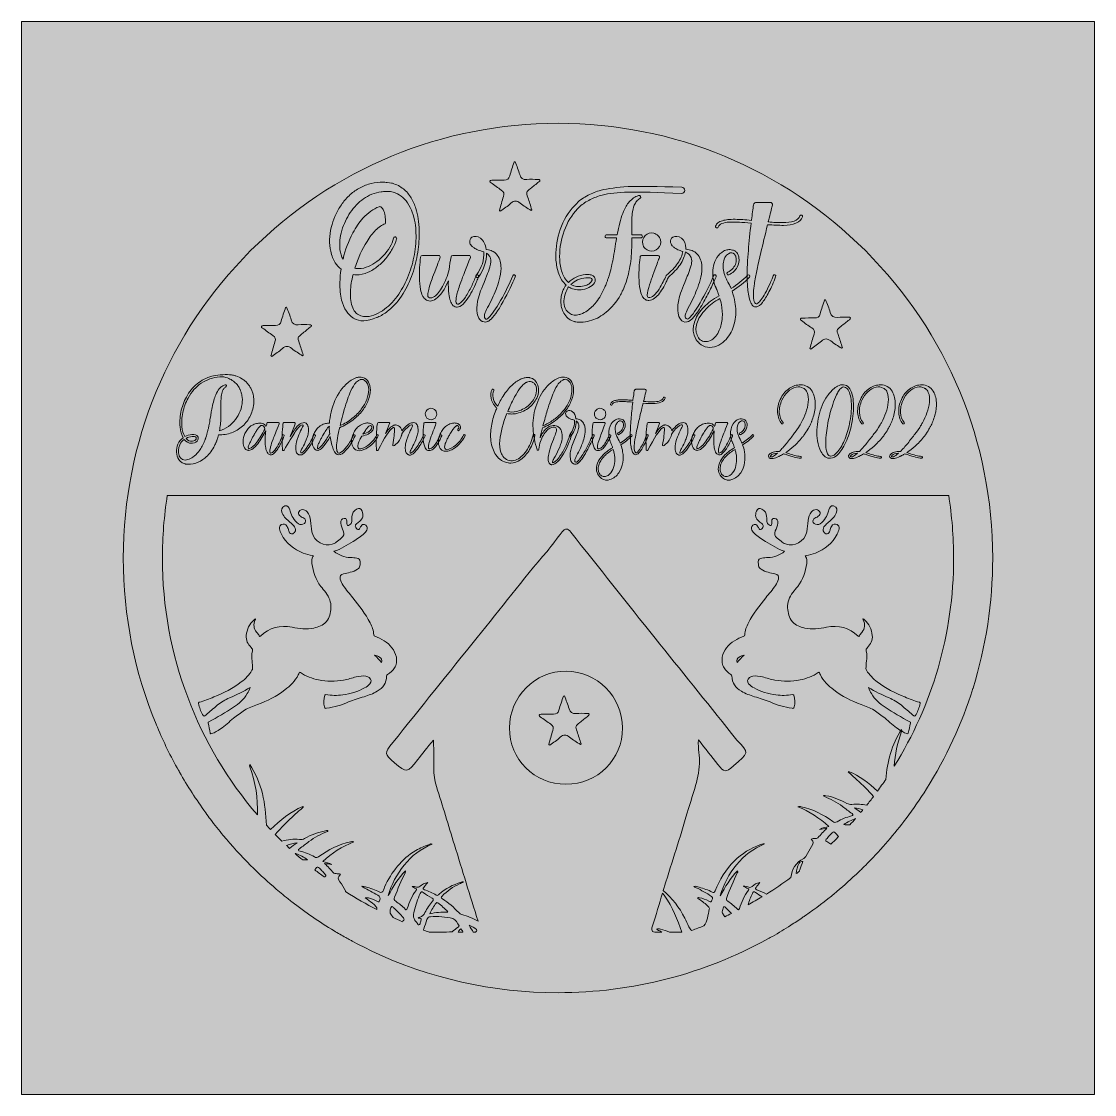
# Model space of a CAD drawing. Header units: inches. Extents: x 0 to 12, y -12 to 0.
import ezdxf

# ---------------------------------------------------------------- set-up
doc = ezdxf.new("R2010")
doc.units = ezdxf.units.IN
doc.header["$MEASUREMENT"] = 0
doc.layers.add('Layer 1', color=7, linetype='Continuous')

# ---------------------------------------------------------------- blocks, each defined once
blk = doc.blocks.new('block 5')
at = {"layer": 'Layer 1', "true_color": 0xfffeff}
h = blk.add_hatch(color=7, dxfattribs=at)
h.dxf.hatch_style = 2
edge = h.paths.add_edge_path()
edge.add_spline(control_points=[(4.41, -2.091), (4.433, -2.164), (4.445, -2.246), (4.448, -2.337), (4.448, -2.38), (4.448, -2.421), (4.445, -2.46), (4.442, -2.5), (4.438, -2.54), (4.431, -2.581), (4.419, -2.666), (4.4, -2.746), (4.373, -2.821), (4.345, -2.901), (4.31, -2.974), (4.268, -3.042), (4.221, -3.119), (4.167, -3.181), (4.107, -3.23), (4.072, -3.259), (4.035, -3.283), (3.995, -3.301), (3.989, -3.304), (3.982, -3.307), (3.976, -3.309), (3.974, -3.31), (3.973, -3.311), (3.972, -3.312), (3.864, -3.356), (3.779, -3.359), (3.717, -3.321), (3.717, -3.321), (3.716, -3.319), (3.716, -3.319), (3.704, -3.313), (3.693, -3.305), (3.684, -3.296), (3.661, -3.278), (3.639, -3.251), (3.617, -3.213), (3.617, -3.213), (3.606, -3.189), (3.606, -3.189), (3.606, -3.189), (3.596, -3.166), (3.596, -3.166), (3.593, -3.158), (3.588, -3.142), (3.58, -3.116), (3.566, -3.06), (3.559, -2.994), (3.561, -2.918), (3.562, -2.87), (3.566, -2.821), (3.574, -2.771), (3.548, -2.751), (3.527, -2.727), (3.509, -2.699), (3.486, -2.663), (3.469, -2.62), (3.458, -2.57), (3.448, -2.53), (3.444, -2.485), (3.446, -2.437), (3.447, -2.394), (3.453, -2.35), (3.464, -2.305), (3.475, -2.259), (3.489, -2.218), (3.505, -2.181), (3.523, -2.138), (3.544, -2.1), (3.568, -2.065), (3.592, -2.027), (3.62, -1.993), (3.651, -1.961), (3.685, -1.927), (3.72, -1.899), (3.757, -1.877), (3.796, -1.852), (3.837, -1.833), (3.88, -1.82), (3.922, -1.807), (3.967, -1.799), (4.013, -1.797), (4.032, -1.796), (4.055, -1.797), (4.08, -1.799), (4.082, -1.799), (4.093, -1.801), (4.114, -1.804), (4.133, -1.807), (4.145, -1.809), (4.148, -1.81), (4.196, -1.824), (4.237, -1.845), (4.271, -1.873), (4.306, -1.9), (4.335, -1.934), (4.359, -1.974), (4.381, -2.01), (4.398, -2.05), (4.41, -2.091)], knot_values=[0, 0, 0, 0, 1, 1, 1, 2, 2, 2, 3, 3, 3, 4, 4, 4, 5, 5, 5, 6, 6, 6, 7, 7, 7, 8, 8, 8, 9, 9, 9, 10, 10, 10, 11, 11, 11, 12, 12, 12, 13, 13, 13, 14, 14, 14, 15, 15, 15, 16, 16, 16, 17, 17, 17, 18, 18, 18, 19, 19, 19, 20, 20, 20, 21, 21, 21, 22, 22, 22, 23, 23, 23, 24, 24, 24, 25, 25, 25, 26, 26, 26, 27, 27, 27, 28, 28, 28, 29, 29, 29, 30, 30, 30, 31, 31, 31, 32, 32, 32, 33, 33, 33, 34, 34, 34, 34], degree=3, periodic=1)
edge = h.paths.add_edge_path()
edge.add_spline(control_points=[(4.399, -2.578), (4.413, -2.492), (4.416, -2.413), (4.41, -2.338), (4.409, -2.3), (4.404, -2.261), (4.395, -2.222), (4.386, -2.178), (4.374, -2.141), (4.361, -2.109), (4.327, -2.03), (4.282, -1.973), (4.225, -1.938), (4.198, -1.92), (4.165, -1.909), (4.128, -1.903), (4.125, -1.903), (4.123, -1.902), (4.12, -1.902), (4.118, -1.902), (4.115, -1.902), (4.111, -1.902), (4.108, -1.901), (4.105, -1.901), (4.103, -1.901), (4.102, -1.901), (4.097, -1.901), (4.09, -1.901), (4.083, -1.901), (4.078, -1.901), (4.077, -1.901), (4.055, -1.902), (4.037, -1.903), (4.022, -1.905), (3.985, -1.91), (3.951, -1.919), (3.919, -1.933), (3.884, -1.947), (3.853, -1.963), (3.826, -1.983), (3.77, -2.022), (3.72, -2.074), (3.676, -2.138), (3.657, -2.167), (3.639, -2.199), (3.623, -2.233), (3.607, -2.266), (3.594, -2.3), (3.583, -2.336), (3.572, -2.377), (3.565, -2.413), (3.562, -2.445), (3.558, -2.48), (3.558, -2.516), (3.562, -2.552), (3.568, -2.592), (3.579, -2.627), (3.596, -2.658), (3.621, -2.553), (3.658, -2.456), (3.706, -2.365), (3.74, -2.303), (3.777, -2.248), (3.818, -2.201), (3.874, -2.14), (3.934, -2.097), (3.999, -2.072), (4.011, -2.067), (4.024, -2.074), (4.037, -2.091), (4.049, -2.107), (4.058, -2.129), (4.064, -2.158), (4.068, -2.18), (4.071, -2.204), (4.071, -2.23), (4.072, -2.25), (4.071, -2.261), (4.066, -2.262), (4.031, -2.274), (3.996, -2.299), (3.96, -2.335), (3.928, -2.368), (3.896, -2.409), (3.866, -2.459), (3.809, -2.547), (3.764, -2.647), (3.729, -2.758), (3.737, -2.76), (3.744, -2.762), (3.75, -2.762), (3.782, -2.766), (3.817, -2.762), (3.855, -2.749), (3.921, -2.727), (3.984, -2.685), (4.045, -2.622), (4.108, -2.558), (4.146, -2.491), (4.16, -2.423), (4.161, -2.418), (4.164, -2.414), (4.168, -2.411), (4.172, -2.409), (4.176, -2.408), (4.181, -2.409), (4.186, -2.41), (4.189, -2.412), (4.192, -2.416), (4.195, -2.421), (4.196, -2.425), (4.196, -2.43), (4.196, -2.43), (4.194, -2.43), (4.194, -2.43), (4.183, -2.471), (4.167, -2.509), (4.146, -2.547), (4.129, -2.579), (4.105, -2.613), (4.075, -2.649), (4.048, -2.682), (4.018, -2.711), (3.986, -2.737), (3.948, -2.767), (3.912, -2.79), (3.877, -2.805), (3.832, -2.825), (3.788, -2.834), (3.745, -2.833), (3.733, -2.833), (3.721, -2.831), (3.71, -2.83), (3.7, -2.864), (3.693, -2.897), (3.688, -2.928), (3.678, -2.994), (3.676, -3.05), (3.68, -3.098), (3.687, -3.164), (3.704, -3.214), (3.731, -3.248), (3.741, -3.26), (3.752, -3.27), (3.766, -3.278), (3.805, -3.299), (3.846, -3.305), (3.889, -3.298), (3.958, -3.282), (4.024, -3.25), (4.084, -3.2), (4.141, -3.154), (4.191, -3.095), (4.236, -3.023), (4.277, -2.96), (4.311, -2.888), (4.34, -2.808), (4.367, -2.731), (4.387, -2.654), (4.399, -2.578)], knot_values=[0, 0, 0, 0, 1, 1, 1, 2, 2, 2, 3, 3, 3, 4, 4, 4, 5, 5, 5, 6, 6, 6, 7, 7, 7, 8, 8, 8, 9, 9, 9, 10, 10, 10, 11, 11, 11, 12, 12, 12, 13, 13, 13, 14, 14, 14, 15, 15, 15, 16, 16, 16, 17, 17, 17, 18, 18, 18, 19, 19, 19, 20, 20, 20, 21, 21, 21, 22, 22, 22, 23, 23, 23, 24, 24, 24, 25, 25, 25, 26, 26, 26, 27, 27, 27, 28, 28, 28, 29, 29, 29, 30, 30, 30, 31, 31, 31, 32, 32, 32, 33, 33, 33, 34, 34, 34, 35, 35, 35, 36, 36, 36, 37, 37, 37, 38, 38, 38, 39, 39, 39, 40, 40, 40, 41, 41, 41, 42, 42, 42, 43, 43, 43, 44, 44, 44, 45, 45, 45, 46, 46, 46, 47, 47, 47, 48, 48, 48, 49, 49, 49, 50, 50, 50, 51, 51, 51, 52, 52, 52, 53, 53, 53, 53], degree=3, periodic=1)
h = blk.add_hatch(color=7, dxfattribs=at)
h.dxf.hatch_style = 2
edge = h.paths.add_edge_path()
edge.add_spline(control_points=[(7.383, -1.854), (7.392, -1.854), (7.4, -1.857), (7.407, -1.864), (7.414, -1.872), (7.417, -1.88), (7.417, -1.889), (7.416, -1.899), (7.413, -1.907), (7.406, -1.914), (7.399, -1.921), (7.391, -1.924), (7.38, -1.923), (7.113, -1.91), (6.915, -1.905), (6.786, -1.909), (6.666, -1.912), (6.569, -1.923), (6.495, -1.942), (6.447, -1.954), (6.402, -1.97), (6.361, -1.992), (6.316, -2.014), (6.277, -2.04), (6.243, -2.071), (6.176, -2.132), (6.123, -2.211), (6.083, -2.308), (6.045, -2.4), (6.024, -2.494), (6.019, -2.59), (6.017, -2.641), (6.019, -2.689), (6.027, -2.735), (6.037, -2.787), (6.052, -2.831), (6.074, -2.868), (6.086, -2.888), (6.1, -2.905), (6.117, -2.919), (6.167, -2.868), (6.231, -2.838), (6.309, -2.831), (6.328, -2.829), (6.345, -2.83), (6.36, -2.832), (6.375, -2.835), (6.386, -2.839), (6.393, -2.845), (6.4, -2.851), (6.405, -2.856), (6.408, -2.861), (6.412, -2.867), (6.414, -2.872), (6.416, -2.877), (6.42, -2.896), (6.413, -2.917), (6.396, -2.938), (6.378, -2.958), (6.353, -2.974), (6.323, -2.986), (6.323, -2.986), (6.321, -2.987), (6.321, -2.987), (6.263, -3.005), (6.211, -3.006), (6.164, -2.989), (6.15, -2.985), (6.135, -2.978), (6.119, -2.969), (6.108, -2.984), (6.099, -3), (6.091, -3.018), (6.066, -3.073), (6.06, -3.129), (6.073, -3.186), (6.081, -3.216), (6.1, -3.242), (6.129, -3.263), (6.159, -3.284), (6.196, -3.29), (6.238, -3.278), (6.239, -3.278), (6.241, -3.277), (6.243, -3.277), (6.248, -3.275), (6.252, -3.274), (6.256, -3.272), (6.281, -3.263), (6.305, -3.25), (6.328, -3.235), (6.363, -3.21), (6.396, -3.178), (6.428, -3.138), (6.463, -3.091), (6.496, -3.035), (6.525, -2.97), (6.53, -2.958), (6.536, -2.943), (6.544, -2.923), (6.546, -2.919), (6.548, -2.914), (6.55, -2.908), (6.552, -2.903), (6.554, -2.897), (6.555, -2.891), (6.557, -2.885), (6.559, -2.88), (6.561, -2.876), (6.561, -2.876), (6.568, -2.853), (6.568, -2.853), (6.57, -2.849), (6.571, -2.844), (6.573, -2.838), (6.574, -2.833), (6.575, -2.829), (6.576, -2.827), (6.576, -2.827), (6.59, -2.778), (6.59, -2.778), (6.591, -2.773), (6.592, -2.768), (6.593, -2.762), (6.594, -2.756), (6.596, -2.75), (6.598, -2.743), (6.599, -2.737), (6.601, -2.731), (6.601, -2.727), (6.602, -2.724), (6.604, -2.716), (6.607, -2.704), (6.609, -2.692), (6.611, -2.683), (6.613, -2.676), (6.617, -2.651), (6.623, -2.616), (6.631, -2.571), (6.633, -2.56), (6.635, -2.544), (6.638, -2.524), (6.641, -2.504), (6.644, -2.486), (6.647, -2.469), (6.65, -2.453), (6.653, -2.437), (6.655, -2.421), (6.655, -2.421), (6.545, -2.421), (6.545, -2.421), (6.54, -2.421), (6.536, -2.42), (6.532, -2.416), (6.529, -2.413), (6.527, -2.409), (6.527, -2.404), (6.527, -2.398), (6.529, -2.394), (6.532, -2.391), (6.536, -2.387), (6.54, -2.386), (6.545, -2.386), (6.545, -2.386), (6.662, -2.386), (6.662, -2.386), (6.665, -2.368), (6.667, -2.356), (6.668, -2.351), (6.688, -2.257), (6.709, -2.182), (6.733, -2.125), (6.751, -2.082), (6.772, -2.046), (6.797, -2.017), (6.812, -1.999), (6.828, -1.985), (6.844, -1.974), (6.862, -1.962), (6.88, -1.953), (6.901, -1.947), (6.901, -1.947), (6.902, -1.947), (6.902, -1.947), (6.912, -1.943), (6.92, -1.946), (6.924, -1.957), (6.929, -1.967), (6.926, -1.975), (6.915, -1.979), (6.915, -1.979), (6.915, -1.98), (6.915, -1.98), (6.901, -1.989), (6.889, -1.999), (6.878, -2.012), (6.869, -2.023), (6.861, -2.037), (6.853, -2.054), (6.842, -2.082), (6.835, -2.114), (6.83, -2.152), (6.825, -2.195), (6.824, -2.267), (6.825, -2.366), (6.825, -2.369), (6.825, -2.373), (6.825, -2.377), (6.825, -2.382), (6.825, -2.385), (6.825, -2.386), (6.825, -2.386), (6.926, -2.386), (6.926, -2.386), (6.931, -2.386), (6.936, -2.387), (6.939, -2.391), (6.943, -2.394), (6.944, -2.398), (6.944, -2.404), (6.944, -2.409), (6.943, -2.413), (6.939, -2.416), (6.936, -2.42), (6.931, -2.421), (6.926, -2.421), (6.926, -2.421), (6.825, -2.421), (6.825, -2.421), (6.826, -2.484), (6.825, -2.541), (6.821, -2.593), (6.819, -2.633), (6.815, -2.672), (6.81, -2.709), (6.804, -2.746), (6.796, -2.785), (6.787, -2.827), (6.787, -2.827), (6.77, -2.886), (6.77, -2.886), (6.766, -2.901), (6.763, -2.911), (6.761, -2.915), (6.761, -2.915), (6.75, -2.943), (6.75, -2.943), (6.748, -2.948), (6.746, -2.954), (6.743, -2.961), (6.741, -2.969), (6.738, -2.976), (6.736, -2.982), (6.733, -2.989), (6.73, -2.995), (6.727, -3.001), (6.716, -3.024), (6.707, -3.042), (6.7, -3.056), (6.655, -3.137), (6.601, -3.202), (6.54, -3.252), (6.488, -3.293), (6.434, -3.324), (6.378, -3.342), (6.313, -3.364), (6.251, -3.369), (6.192, -3.358), (6.192, -3.358), (6.19, -3.356), (6.19, -3.356), (6.161, -3.348), (6.139, -3.339), (6.126, -3.328), (6.106, -3.316), (6.09, -3.3), (6.077, -3.278), (6.077, -3.278), (6.076, -3.277), (6.076, -3.277), (6.049, -3.24), (6.035, -3.196), (6.032, -3.147), (6.029, -3.097), (6.038, -3.05), (6.059, -3.003), (6.068, -2.984), (6.078, -2.966), (6.091, -2.948), (6.071, -2.931), (6.055, -2.911), (6.041, -2.888), (6.016, -2.848), (5.998, -2.8), (5.988, -2.743), (5.978, -2.694), (5.974, -2.643), (5.976, -2.589), (5.979, -2.487), (6, -2.387), (6.039, -2.29), (6.08, -2.187), (6.137, -2.101), (6.209, -2.034), (6.228, -2.015), (6.248, -1.999), (6.269, -1.984), (6.289, -1.97), (6.312, -1.957), (6.337, -1.944), (6.381, -1.921), (6.429, -1.902), (6.481, -1.888), (6.56, -1.868), (6.66, -1.854), (6.783, -1.847), (6.914, -1.842), (7.113, -1.844), (7.383, -1.854)], knot_values=[0, 0, 0, 0, 1, 1, 1, 2, 2, 2, 3, 3, 3, 4, 4, 4, 5, 5, 5, 6, 6, 6, 7, 7, 7, 8, 8, 8, 9, 9, 9, 10, 10, 10, 11, 11, 11, 12, 12, 12, 13, 13, 13, 14, 14, 14, 15, 15, 15, 16, 16, 16, 17, 17, 17, 18, 18, 18, 19, 19, 19, 20, 20, 20, 21, 21, 21, 22, 22, 22, 23, 23, 23, 24, 24, 24, 25, 25, 25, 26, 26, 26, 27, 27, 27, 28, 28, 28, 29, 29, 29, 30, 30, 30, 31, 31, 31, 32, 32, 32, 33, 33, 33, 34, 34, 34, 35, 35, 35, 36, 36, 36, 37, 37, 37, 38, 38, 38, 39, 39, 39, 40, 40, 40, 41, 41, 41, 42, 42, 42, 43, 43, 43, 44, 44, 44, 45, 45, 45, 46, 46, 46, 47, 47, 47, 48, 48, 48, 49, 49, 49, 50, 50, 50, 51, 51, 51, 52, 52, 52, 53, 53, 53, 54, 54, 54, 55, 55, 55, 56, 56, 56, 57, 57, 57, 58, 58, 58, 59, 59, 59, 60, 60, 60, 61, 61, 61, 62, 62, 62, 63, 63, 63, 64, 64, 64, 65, 65, 65, 66, 66, 66, 67, 67, 67, 68, 68, 68, 69, 69, 69, 70, 70, 70, 71, 71, 71, 72, 72, 72, 73, 73, 73, 74, 74, 74, 75, 75, 75, 76, 76, 76, 77, 77, 77, 78, 78, 78, 79, 79, 79, 80, 80, 80, 81, 81, 81, 82, 82, 82, 83, 83, 83, 84, 84, 84, 85, 85, 85, 86, 86, 86, 87, 87, 87, 88, 88, 88, 89, 89, 89, 90, 90, 90, 91, 91, 91, 92, 92, 92, 93, 93, 93, 94, 94, 94, 95, 95, 95, 96, 96, 96, 97, 97, 97, 98, 98, 98, 99, 99, 99, 100, 100, 100, 101, 101, 101, 102, 102, 102, 103, 103, 103, 104, 104, 104, 105, 105, 105, 106, 106, 106, 106], degree=3, periodic=1)
edge = h.paths.add_edge_path()
edge.add_spline(control_points=[(6.312, -2.867), (6.245, -2.873), (6.189, -2.897), (6.145, -2.941), (6.155, -2.947), (6.165, -2.951), (6.176, -2.955), (6.215, -2.969), (6.26, -2.968), (6.311, -2.952), (6.327, -2.946), (6.341, -2.939), (6.353, -2.93), (6.364, -2.921), (6.372, -2.913), (6.376, -2.905), (6.381, -2.897), (6.382, -2.89), (6.381, -2.885), (6.377, -2.868), (6.354, -2.862), (6.312, -2.867)], knot_values=[0, 0, 0, 0, 1, 1, 1, 2, 2, 2, 3, 3, 3, 4, 4, 4, 5, 5, 5, 6, 6, 6, 7, 7, 7, 7], degree=3, periodic=1)
h = blk.add_hatch(color=7, dxfattribs=at)
h.dxf.hatch_style = 2
edge = h.paths.add_edge_path()
edge.add_spline(control_points=[(8.725, -2.165), (8.735, -2.168), (8.738, -2.175), (8.735, -2.185), (8.725, -2.216), (8.7, -2.24), (8.661, -2.256), (8.623, -2.272), (8.576, -2.28), (8.523, -2.28), (8.469, -2.28), (8.409, -2.277), (8.344, -2.273), (8.315, -2.392), (8.29, -2.495), (8.269, -2.583), (8.269, -2.583), (8.236, -2.73), (8.236, -2.73), (8.224, -2.783), (8.214, -2.832), (8.205, -2.877), (8.2, -2.909), (8.196, -2.934), (8.194, -2.951), (8.194, -2.954), (8.193, -2.959), (8.193, -2.966), (8.192, -2.972), (8.191, -2.976), (8.191, -2.977), (8.18, -3.076), (8.185, -3.135), (8.207, -3.154), (8.212, -3.16), (8.218, -3.16), (8.225, -3.157), (8.247, -3.146), (8.274, -3.113), (8.306, -3.059), (8.339, -3.005), (8.372, -2.933), (8.406, -2.844), (8.41, -2.834), (8.416, -2.831), (8.426, -2.835), (8.436, -2.838), (8.439, -2.844), (8.434, -2.854), (8.41, -2.919), (8.385, -2.977), (8.359, -3.025), (8.334, -3.074), (8.31, -3.112), (8.287, -3.141), (8.264, -3.17), (8.243, -3.186), (8.223, -3.191), (8.219, -3.192), (8.215, -3.193), (8.212, -3.193), (8.202, -3.193), (8.192, -3.189), (8.184, -3.183), (8.183, -3.182), (8.181, -3.18), (8.18, -3.179), (8.175, -3.174), (8.17, -3.169), (8.167, -3.163), (8.163, -3.158), (8.159, -3.152), (8.155, -3.144), (8.15, -3.133), (8.146, -3.12), (8.141, -3.106), (8.135, -3.084), (8.13, -3.057), (8.126, -3.026), (8.12, -2.98), (8.117, -2.928), (8.116, -2.87), (8.115, -2.82), (8.116, -2.768), (8.118, -2.714), (8.122, -2.659), (8.125, -2.608), (8.129, -2.561), (8.136, -2.463), (8.147, -2.361), (8.159, -2.255), (8.107, -2.25), (8.064, -2.247), (8.028, -2.245), (7.993, -2.243), (7.957, -2.243), (7.919, -2.244), (7.882, -2.246), (7.853, -2.251), (7.832, -2.26), (7.811, -2.269), (7.797, -2.282), (7.792, -2.299), (7.79, -2.306), (7.785, -2.309), (7.778, -2.309), (7.776, -2.309), (7.775, -2.309), (7.773, -2.309), (7.763, -2.306), (7.759, -2.299), (7.763, -2.29), (7.768, -2.274), (7.777, -2.262), (7.789, -2.251), (7.801, -2.241), (7.818, -2.233), (7.838, -2.228), (7.858, -2.222), (7.879, -2.218), (7.9, -2.216), (7.922, -2.213), (7.949, -2.212), (7.98, -2.212), (8.011, -2.213), (8.04, -2.214), (8.067, -2.216), (8.093, -2.218), (8.126, -2.221), (8.163, -2.225), (8.163, -2.225), (8.163, -2.218), (8.163, -2.218), (8.172, -2.155), (8.18, -2.099), (8.187, -2.049), (8.187, -2.046), (8.189, -2.042), (8.191, -2.039), (8.193, -2.036), (8.195, -2.033), (8.198, -2.031), (8.2, -2.029), (8.203, -2.027), (8.207, -2.026), (8.21, -2.024), (8.214, -2.024), (8.218, -2.024), (8.218, -2.024), (8.374, -2.024), (8.374, -2.024), (8.382, -2.024), (8.388, -2.027), (8.393, -2.033), (8.399, -2.039), (8.4, -2.046), (8.397, -2.054), (8.391, -2.08), (8.379, -2.129), (8.361, -2.2), (8.361, -2.2), (8.354, -2.231), (8.354, -2.231), (8.354, -2.233), (8.353, -2.235), (8.352, -2.237), (8.352, -2.24), (8.351, -2.242), (8.351, -2.242), (8.41, -2.247), (8.464, -2.249), (8.514, -2.249), (8.563, -2.25), (8.605, -2.244), (8.641, -2.232), (8.676, -2.219), (8.698, -2.2), (8.705, -2.175), (8.709, -2.165), (8.715, -2.162), (8.725, -2.165)], knot_values=[0, 0, 0, 0, 1, 1, 1, 2, 2, 2, 3, 3, 3, 4, 4, 4, 5, 5, 5, 6, 6, 6, 7, 7, 7, 8, 8, 8, 9, 9, 9, 10, 10, 10, 11, 11, 11, 12, 12, 12, 13, 13, 13, 14, 14, 14, 15, 15, 15, 16, 16, 16, 17, 17, 17, 18, 18, 18, 19, 19, 19, 20, 20, 20, 21, 21, 21, 22, 22, 22, 23, 23, 23, 24, 24, 24, 25, 25, 25, 26, 26, 26, 27, 27, 27, 28, 28, 28, 29, 29, 29, 30, 30, 30, 31, 31, 31, 32, 32, 32, 33, 33, 33, 34, 34, 34, 35, 35, 35, 36, 36, 36, 37, 37, 37, 38, 38, 38, 39, 39, 39, 40, 40, 40, 41, 41, 41, 42, 42, 42, 43, 43, 43, 44, 44, 44, 45, 45, 45, 46, 46, 46, 47, 47, 47, 48, 48, 48, 49, 49, 49, 50, 50, 50, 51, 51, 51, 52, 52, 52, 53, 53, 53, 54, 54, 54, 55, 55, 55, 56, 56, 56, 57, 57, 57, 58, 58, 58, 59, 59, 59, 60, 60, 60, 60], degree=3, periodic=1)
h = blk.add_hatch(color=7, dxfattribs=at)
h.dxf.hatch_style = 2
edge = h.paths.add_edge_path()
edge.add_spline(control_points=[(5.514, -2.835), (5.524, -2.839), (5.526, -2.846), (5.522, -2.855), (5.49, -2.934), (5.444, -3.027), (5.386, -3.133), (5.328, -3.238), (5.278, -3.308), (5.235, -3.342), (5.235, -3.342), (5.237, -3.342), (5.237, -3.342), (5.237, -3.342), (5.235, -3.342), (5.235, -3.342), (5.235, -3.342), (5.235, -3.344), (5.235, -3.344), (5.235, -3.344), (5.234, -3.344), (5.234, -3.344), (5.234, -3.344), (5.233, -3.345), (5.233, -3.345), (5.23, -3.347), (5.227, -3.348), (5.224, -3.35), (5.224, -3.35), (5.224, -3.351), (5.224, -3.351), (5.22, -3.353), (5.218, -3.354), (5.215, -3.355), (5.215, -3.355), (5.214, -3.356), (5.214, -3.356), (5.214, -3.356), (5.212, -3.356), (5.212, -3.356), (5.195, -3.363), (5.177, -3.363), (5.159, -3.356), (5.154, -3.355), (5.151, -3.353), (5.147, -3.35), (5.138, -3.345), (5.13, -3.339), (5.124, -3.331), (5.11, -3.313), (5.101, -3.29), (5.096, -3.262), (5.091, -3.225), (5.092, -3.182), (5.1, -3.133), (5.109, -3.081), (5.134, -3.009), (5.173, -2.918), (5.197, -2.86), (5.21, -2.827), (5.212, -2.819), (5.226, -2.786), (5.236, -2.755), (5.243, -2.727), (5.246, -2.716), (5.248, -2.702), (5.249, -2.685), (5.249, -2.666), (5.248, -2.653), (5.244, -2.647), (5.242, -2.636), (5.235, -2.624), (5.224, -2.61), (5.215, -2.601), (5.208, -2.595), (5.205, -2.593), (5.205, -2.593), (5.201, -2.59), (5.201, -2.59), (5.203, -2.682), (5.173, -2.772), (5.11, -2.858), (5.107, -2.862), (5.102, -2.864), (5.097, -2.864), (5.094, -2.864), (5.091, -2.863), (5.088, -2.861), (5.081, -2.856), (5.08, -2.848), (5.086, -2.84), (5.149, -2.753), (5.177, -2.665), (5.17, -2.576), (5.146, -2.57), (5.125, -2.563), (5.106, -2.556), (5.086, -2.548), (5.071, -2.541), (5.061, -2.533), (5.05, -2.526), (5.041, -2.518), (5.033, -2.51), (5.026, -2.502), (5.021, -2.495), (5.018, -2.489), (5.015, -2.483), (5.014, -2.478), (5.013, -2.473), (5.009, -2.447), (5.017, -2.427), (5.038, -2.414), (5.067, -2.396), (5.099, -2.4), (5.134, -2.425), (5.168, -2.45), (5.189, -2.491), (5.197, -2.549), (5.197, -2.549), (5.221, -2.553), (5.221, -2.553), (5.231, -2.555), (5.241, -2.558), (5.253, -2.562), (5.271, -2.571), (5.281, -2.576), (5.284, -2.578), (5.298, -2.588), (5.307, -2.596), (5.311, -2.602), (5.325, -2.616), (5.338, -2.637), (5.349, -2.665), (5.357, -2.688), (5.361, -2.711), (5.362, -2.734), (5.365, -2.769), (5.361, -2.812), (5.351, -2.86), (5.342, -2.899), (5.331, -2.937), (5.317, -2.974), (5.293, -3.04), (5.263, -3.107), (5.226, -3.175), (5.207, -3.21), (5.194, -3.237), (5.187, -3.255), (5.18, -3.271), (5.177, -3.284), (5.177, -3.296), (5.177, -3.307), (5.179, -3.316), (5.185, -3.322), (5.19, -3.328), (5.197, -3.33), (5.205, -3.328), (5.209, -3.327), (5.214, -3.323), (5.219, -3.318), (5.221, -3.316), (5.224, -3.314), (5.226, -3.312), (5.26, -3.28), (5.303, -3.217), (5.358, -3.121), (5.412, -3.026), (5.457, -2.933), (5.494, -2.844), (5.498, -2.834), (5.505, -2.831), (5.514, -2.835)], knot_values=[0, 0, 0, 0, 1, 1, 1, 2, 2, 2, 3, 3, 3, 4, 4, 4, 5, 5, 5, 6, 6, 6, 7, 7, 7, 8, 8, 8, 9, 9, 9, 10, 10, 10, 11, 11, 11, 12, 12, 12, 13, 13, 13, 14, 14, 14, 15, 15, 15, 16, 16, 16, 17, 17, 17, 18, 18, 18, 19, 19, 19, 20, 20, 20, 21, 21, 21, 22, 22, 22, 23, 23, 23, 24, 24, 24, 25, 25, 25, 26, 26, 26, 27, 27, 27, 28, 28, 28, 29, 29, 29, 30, 30, 30, 31, 31, 31, 32, 32, 32, 33, 33, 33, 34, 34, 34, 35, 35, 35, 36, 36, 36, 37, 37, 37, 38, 38, 38, 39, 39, 39, 40, 40, 40, 41, 41, 41, 42, 42, 42, 43, 43, 43, 44, 44, 44, 45, 45, 45, 46, 46, 46, 47, 47, 47, 48, 48, 48, 49, 49, 49, 50, 50, 50, 51, 51, 51, 52, 52, 52, 53, 53, 53, 54, 54, 54, 55, 55, 55, 56, 56, 56, 57, 57, 57, 57], degree=3, periodic=1)
h = blk.add_hatch(color=7, dxfattribs=at)
h.dxf.hatch_style = 2
edge = h.paths.add_edge_path()
edge.add_spline(control_points=[(7.76, -2.835), (7.769, -2.839), (7.772, -2.846), (7.768, -2.855), (7.753, -2.893), (7.732, -2.938), (7.707, -2.99), (7.681, -3.042), (7.652, -3.097), (7.62, -3.155), (7.587, -3.213), (7.555, -3.261), (7.522, -3.301), (7.49, -3.34), (7.464, -3.36), (7.443, -3.36), (7.442, -3.36), (7.441, -3.36), (7.44, -3.36), (7.412, -3.365), (7.388, -3.355), (7.37, -3.331), (7.357, -3.313), (7.347, -3.29), (7.342, -3.262), (7.337, -3.225), (7.338, -3.182), (7.346, -3.133), (7.355, -3.081), (7.379, -3.009), (7.417, -2.918), (7.442, -2.86), (7.456, -2.827), (7.458, -2.819), (7.472, -2.786), (7.482, -2.755), (7.489, -2.727), (7.492, -2.716), (7.494, -2.702), (7.496, -2.685), (7.495, -2.666), (7.493, -2.653), (7.49, -2.647), (7.488, -2.636), (7.481, -2.624), (7.469, -2.61), (7.46, -2.601), (7.454, -2.595), (7.451, -2.593), (7.451, -2.593), (7.429, -2.579), (7.429, -2.579), (7.428, -2.578), (7.427, -2.578), (7.426, -2.578), (7.419, -2.624), (7.398, -2.671), (7.365, -2.72), (7.332, -2.768), (7.288, -2.814), (7.235, -2.858), (7.229, -2.871), (7.223, -2.886), (7.217, -2.901), (7.21, -2.916), (7.199, -2.938), (7.183, -2.966), (7.167, -2.995), (7.151, -3.019), (7.135, -3.04), (7.12, -3.061), (7.101, -3.079), (7.08, -3.095), (7.058, -3.111), (7.038, -3.119), (7.017, -3.119), (7.014, -3.119), (7.011, -3.119), (7.009, -3.119), (6.994, -3.119), (6.98, -3.114), (6.967, -3.103), (6.957, -3.095), (6.948, -3.083), (6.94, -3.069), (6.931, -3.049), (6.923, -3.025), (6.917, -2.996), (6.91, -2.957), (6.905, -2.911), (6.905, -2.858), (6.904, -2.79), (6.908, -2.717), (6.917, -2.639), (6.918, -2.632), (6.921, -2.627), (6.926, -2.622), (6.93, -2.618), (6.936, -2.616), (6.943, -2.616), (6.943, -2.616), (7.116, -2.616), (7.116, -2.616), (7.12, -2.616), (7.124, -2.617), (7.127, -2.62), (7.131, -2.622), (7.133, -2.625), (7.134, -2.629), (7.134, -2.632), (7.134, -2.636), (7.134, -2.64), (7.123, -2.668), (7.108, -2.711), (7.087, -2.767), (7.066, -2.824), (7.052, -2.861), (7.045, -2.879), (7.027, -2.929), (7.015, -2.968), (7.008, -2.997), (7.002, -3.022), (6.999, -3.04), (6.998, -3.052), (6.998, -3.061), (6.999, -3.068), (7.001, -3.074), (7.003, -3.081), (7.007, -3.085), (7.013, -3.088), (7.031, -3.09), (7.051, -3.081), (7.071, -3.064), (7.092, -3.046), (7.112, -3.022), (7.13, -2.994), (7.148, -2.965), (7.163, -2.938), (7.176, -2.913), (7.189, -2.888), (7.199, -2.865), (7.208, -2.844), (7.208, -2.844), (7.208, -2.842), (7.208, -2.842), (7.209, -2.841), (7.209, -2.841), (7.21, -2.84), (7.211, -2.839), (7.212, -2.838), (7.212, -2.837), (7.212, -2.837), (7.213, -2.837), (7.213, -2.837), (7.264, -2.795), (7.306, -2.751), (7.338, -2.705), (7.371, -2.658), (7.39, -2.614), (7.397, -2.571), (7.376, -2.566), (7.357, -2.56), (7.34, -2.552), (7.323, -2.544), (7.31, -2.537), (7.301, -2.53), (7.292, -2.523), (7.284, -2.516), (7.277, -2.508), (7.271, -2.5), (7.267, -2.493), (7.264, -2.488), (7.261, -2.483), (7.26, -2.478), (7.259, -2.473), (7.255, -2.447), (7.263, -2.427), (7.284, -2.414), (7.313, -2.396), (7.345, -2.4), (7.38, -2.425), (7.413, -2.45), (7.429, -2.487), (7.43, -2.535), (7.43, -2.54), (7.43, -2.543), (7.43, -2.547), (7.43, -2.547), (7.435, -2.548), (7.435, -2.548), (7.435, -2.548), (7.437, -2.548), (7.437, -2.548), (7.437, -2.548), (7.437, -2.549), (7.437, -2.549), (7.437, -2.549), (7.437, -2.548), (7.437, -2.548), (7.437, -2.548), (7.467, -2.553), (7.467, -2.553), (7.477, -2.555), (7.487, -2.558), (7.499, -2.562), (7.516, -2.571), (7.526, -2.576), (7.529, -2.578), (7.543, -2.588), (7.553, -2.596), (7.557, -2.602), (7.571, -2.616), (7.584, -2.637), (7.595, -2.665), (7.603, -2.688), (7.607, -2.711), (7.608, -2.734), (7.611, -2.77), (7.607, -2.812), (7.597, -2.86), (7.587, -2.899), (7.576, -2.937), (7.562, -2.974), (7.538, -3.04), (7.508, -3.107), (7.471, -3.175), (7.45, -3.215), (7.436, -3.244), (7.429, -3.263), (7.424, -3.278), (7.421, -3.291), (7.421, -3.3), (7.422, -3.306), (7.424, -3.311), (7.427, -3.316), (7.43, -3.321), (7.434, -3.324), (7.439, -3.326), (7.444, -3.329), (7.449, -3.328), (7.455, -3.326), (7.484, -3.309), (7.528, -3.249), (7.588, -3.147), (7.648, -3.044), (7.699, -2.943), (7.74, -2.844), (7.743, -2.833), (7.75, -2.83), (7.76, -2.835)], knot_values=[0, 0, 0, 0, 1, 1, 1, 2, 2, 2, 3, 3, 3, 4, 4, 4, 5, 5, 5, 6, 6, 6, 7, 7, 7, 8, 8, 8, 9, 9, 9, 10, 10, 10, 11, 11, 11, 12, 12, 12, 13, 13, 13, 14, 14, 14, 15, 15, 15, 16, 16, 16, 17, 17, 17, 18, 18, 18, 19, 19, 19, 20, 20, 20, 21, 21, 21, 22, 22, 22, 23, 23, 23, 24, 24, 24, 25, 25, 25, 26, 26, 26, 27, 27, 27, 28, 28, 28, 29, 29, 29, 30, 30, 30, 31, 31, 31, 32, 32, 32, 33, 33, 33, 34, 34, 34, 35, 35, 35, 36, 36, 36, 37, 37, 37, 38, 38, 38, 39, 39, 39, 40, 40, 40, 41, 41, 41, 42, 42, 42, 43, 43, 43, 44, 44, 44, 45, 45, 45, 46, 46, 46, 47, 47, 47, 48, 48, 48, 49, 49, 49, 50, 50, 50, 51, 51, 51, 52, 52, 52, 53, 53, 53, 54, 54, 54, 55, 55, 55, 56, 56, 56, 57, 57, 57, 58, 58, 58, 59, 59, 59, 60, 60, 60, 61, 61, 61, 62, 62, 62, 63, 63, 63, 64, 64, 64, 65, 65, 65, 66, 66, 66, 67, 67, 67, 68, 68, 68, 69, 69, 69, 70, 70, 70, 71, 71, 71, 72, 72, 72, 73, 73, 73, 74, 74, 74, 75, 75, 75, 76, 76, 76, 77, 77, 77, 78, 78, 78, 79, 79, 79, 80, 80, 80, 81, 81, 81, 82, 82, 82, 83, 83, 83, 83], degree=3, periodic=1)
edge = h.paths.add_edge_path()
edge.add_spline(control_points=[(7.024, -2.565), (7.005, -2.56), (6.989, -2.552), (6.975, -2.538), (6.961, -2.524), (6.952, -2.508), (6.948, -2.489), (6.94, -2.453), (6.948, -2.421), (6.975, -2.395), (7.001, -2.368), (7.033, -2.359), (7.07, -2.368), (7.088, -2.372), (7.105, -2.381), (7.118, -2.395), (7.132, -2.408), (7.141, -2.424), (7.145, -2.443), (7.154, -2.48), (7.145, -2.511), (7.118, -2.538), (7.092, -2.564), (7.06, -2.573), (7.024, -2.565)], knot_values=[0, 0, 0, 0, 1, 1, 1, 2, 2, 2, 3, 3, 3, 4, 4, 4, 5, 5, 5, 6, 6, 6, 7, 7, 7, 8, 8, 8, 8], degree=3, periodic=1)
h = blk.add_hatch(color=7, dxfattribs=at)
h.dxf.hatch_style = 2
edge = h.paths.add_edge_path()
edge.add_spline(control_points=[(5.101, -2.835), (5.111, -2.838), (5.115, -2.844), (5.111, -2.854), (5.105, -2.868), (5.099, -2.885), (5.092, -2.904), (5.084, -2.924), (5.072, -2.951), (5.054, -2.988), (5.036, -3.025), (5.018, -3.057), (5, -3.085), (4.982, -3.113), (4.961, -3.139), (4.938, -3.161), (4.915, -3.183), (4.892, -3.194), (4.871, -3.194), (4.87, -3.194), (4.868, -3.194), (4.866, -3.194), (4.866, -3.194), (4.865, -3.194), (4.865, -3.194), (4.854, -3.193), (4.846, -3.19), (4.839, -3.185), (4.832, -3.182), (4.825, -3.176), (4.818, -3.167), (4.811, -3.158), (4.804, -3.144), (4.798, -3.126), (4.789, -3.103), (4.783, -3.076), (4.78, -3.046), (4.774, -3.002), (4.772, -2.953), (4.774, -2.899), (4.733, -2.999), (4.686, -3.067), (4.634, -3.102), (4.59, -3.133), (4.55, -3.135), (4.515, -3.106), (4.515, -3.105), (4.514, -3.104), (4.513, -3.103), (4.506, -3.097), (4.5, -3.09), (4.494, -3.081), (4.494, -3.081), (4.494, -3.08), (4.494, -3.08), (4.494, -3.08), (4.492, -3.08), (4.492, -3.08), (4.49, -3.076), (4.488, -3.072), (4.486, -3.069), (4.476, -3.049), (4.468, -3.025), (4.463, -2.996), (4.455, -2.957), (4.451, -2.911), (4.45, -2.858), (4.449, -2.789), (4.454, -2.715), (4.464, -2.634), (4.466, -2.622), (4.473, -2.616), (4.485, -2.616), (4.485, -2.616), (4.665, -2.616), (4.665, -2.616), (4.671, -2.616), (4.676, -2.618), (4.679, -2.624), (4.682, -2.629), (4.683, -2.634), (4.682, -2.639), (4.673, -2.662), (4.658, -2.702), (4.636, -2.76), (4.614, -2.817), (4.599, -2.857), (4.591, -2.879), (4.573, -2.931), (4.561, -2.97), (4.554, -2.997), (4.548, -3.021), (4.545, -3.039), (4.545, -3.052), (4.544, -3.061), (4.544, -3.068), (4.546, -3.074), (4.549, -3.081), (4.553, -3.085), (4.559, -3.088), (4.559, -3.088), (4.561, -3.089), (4.561, -3.089), (4.578, -3.094), (4.596, -3.09), (4.618, -3.076), (4.647, -3.056), (4.678, -3.018), (4.708, -2.963), (4.739, -2.908), (4.764, -2.845), (4.783, -2.773), (4.788, -2.728), (4.795, -2.681), (4.804, -2.633), (4.806, -2.621), (4.812, -2.616), (4.824, -2.616), (4.824, -2.616), (5.005, -2.616), (5.005, -2.616), (5.011, -2.616), (5.016, -2.618), (5.019, -2.624), (5.023, -2.629), (5.024, -2.634), (5.022, -2.639), (4.974, -2.756), (4.938, -2.848), (4.913, -2.915), (4.893, -2.969), (4.879, -3.014), (4.87, -3.051), (4.87, -3.052), (4.869, -3.053), (4.869, -3.054), (4.869, -3.055), (4.868, -3.056), (4.868, -3.057), (4.862, -3.077), (4.859, -3.1), (4.859, -3.128), (4.86, -3.156), (4.87, -3.166), (4.888, -3.16), (4.888, -3.16), (4.889, -3.16), (4.889, -3.16), (4.891, -3.159), (4.894, -3.157), (4.896, -3.156), (4.917, -3.144), (4.94, -3.119), (4.965, -3.082), (4.99, -3.045), (5.012, -3.006), (5.031, -2.965), (5.051, -2.924), (5.067, -2.884), (5.082, -2.844), (5.085, -2.834), (5.092, -2.831), (5.101, -2.835)], knot_values=[0, 0, 0, 0, 1, 1, 1, 2, 2, 2, 3, 3, 3, 4, 4, 4, 5, 5, 5, 6, 6, 6, 7, 7, 7, 8, 8, 8, 9, 9, 9, 10, 10, 10, 11, 11, 11, 12, 12, 12, 13, 13, 13, 14, 14, 14, 15, 15, 15, 16, 16, 16, 17, 17, 17, 18, 18, 18, 19, 19, 19, 20, 20, 20, 21, 21, 21, 22, 22, 22, 23, 23, 23, 24, 24, 24, 25, 25, 25, 26, 26, 26, 27, 27, 27, 28, 28, 28, 29, 29, 29, 30, 30, 30, 31, 31, 31, 32, 32, 32, 33, 33, 33, 34, 34, 34, 35, 35, 35, 36, 36, 36, 37, 37, 37, 38, 38, 38, 39, 39, 39, 40, 40, 40, 41, 41, 41, 42, 42, 42, 43, 43, 43, 44, 44, 44, 45, 45, 45, 46, 46, 46, 47, 47, 47, 48, 48, 48, 49, 49, 49, 50, 50, 50, 51, 51, 51, 52, 52, 52, 53, 53, 53, 54, 54, 54, 54], degree=3, periodic=1)
h = blk.add_hatch(color=7, dxfattribs=at)
h.dxf.hatch_style = 2
edge = h.paths.add_edge_path()
edge.add_spline(control_points=[(8.141, -2.838), (8.148, -2.845), (8.148, -2.853), (8.141, -2.86), (8.085, -2.918), (8.02, -2.97), (7.946, -3.016), (7.961, -3.058), (7.972, -3.099), (7.979, -3.138), (7.99, -3.203), (7.991, -3.267), (7.982, -3.33), (7.97, -3.401), (7.947, -3.463), (7.911, -3.515), (7.891, -3.544), (7.868, -3.569), (7.842, -3.589), (7.813, -3.612), (7.782, -3.628), (7.75, -3.638), (7.713, -3.648), (7.679, -3.648), (7.646, -3.638), (7.614, -3.628), (7.587, -3.609), (7.566, -3.582), (7.566, -3.582), (7.565, -3.582), (7.565, -3.582), (7.538, -3.553), (7.522, -3.518), (7.515, -3.479), (7.508, -3.44), (7.514, -3.395), (7.533, -3.343), (7.552, -3.291), (7.586, -3.241), (7.635, -3.191), (7.676, -3.15), (7.731, -3.108), (7.801, -3.067), (7.794, -3.049), (7.788, -3.032), (7.783, -3.018), (7.782, -3.012), (7.779, -3.006), (7.775, -2.998), (7.771, -2.99), (7.769, -2.984), (7.768, -2.98), (7.768, -2.98), (7.759, -2.96), (7.759, -2.96), (7.757, -2.955), (7.754, -2.947), (7.75, -2.936), (7.739, -2.904), (7.733, -2.871), (7.731, -2.836), (7.727, -2.762), (7.743, -2.697), (7.777, -2.641), (7.798, -2.608), (7.823, -2.584), (7.851, -2.569), (7.867, -2.56), (7.883, -2.555), (7.9, -2.553), (7.916, -2.55), (7.932, -2.552), (7.95, -2.556), (7.95, -2.556), (7.952, -2.556), (7.952, -2.556), (7.965, -2.558), (7.976, -2.564), (7.987, -2.572), (7.997, -2.58), (8.005, -2.59), (8.011, -2.602), (8.017, -2.615), (8.021, -2.629), (8.024, -2.644), (8.028, -2.678), (8.021, -2.713), (8.002, -2.748), (7.983, -2.784), (7.953, -2.812), (7.912, -2.833), (7.91, -2.834), (7.907, -2.835), (7.905, -2.835), (7.899, -2.835), (7.894, -2.832), (7.891, -2.826), (7.886, -2.817), (7.889, -2.81), (7.898, -2.805), (7.921, -2.793), (7.941, -2.778), (7.957, -2.759), (7.972, -2.74), (7.983, -2.722), (7.988, -2.703), (7.993, -2.684), (7.995, -2.666), (7.993, -2.648), (7.99, -2.632), (7.985, -2.618), (7.978, -2.607), (7.978, -2.607), (7.978, -2.606), (7.978, -2.606), (7.977, -2.605), (7.975, -2.604), (7.973, -2.602), (7.954, -2.584), (7.932, -2.582), (7.906, -2.597), (7.898, -2.602), (7.891, -2.608), (7.884, -2.615), (7.871, -2.63), (7.86, -2.65), (7.854, -2.676), (7.843, -2.72), (7.845, -2.767), (7.859, -2.818), (7.866, -2.842), (7.874, -2.864), (7.884, -2.883), (7.889, -2.892), (7.891, -2.897), (7.892, -2.899), (7.892, -2.899), (7.901, -2.916), (7.901, -2.916), (7.914, -2.941), (7.921, -2.955), (7.923, -2.957), (7.925, -2.963), (7.93, -2.972), (7.935, -2.987), (8.005, -2.943), (8.066, -2.894), (8.12, -2.838), (8.126, -2.831), (8.134, -2.831), (8.141, -2.838)], knot_values=[0, 0, 0, 0, 1, 1, 1, 2, 2, 2, 3, 3, 3, 4, 4, 4, 5, 5, 5, 6, 6, 6, 7, 7, 7, 8, 8, 8, 9, 9, 9, 10, 10, 10, 11, 11, 11, 12, 12, 12, 13, 13, 13, 14, 14, 14, 15, 15, 15, 16, 16, 16, 17, 17, 17, 18, 18, 18, 19, 19, 19, 20, 20, 20, 21, 21, 21, 22, 22, 22, 23, 23, 23, 24, 24, 24, 25, 25, 25, 26, 26, 26, 27, 27, 27, 28, 28, 28, 29, 29, 29, 30, 30, 30, 31, 31, 31, 32, 32, 32, 33, 33, 33, 34, 34, 34, 35, 35, 35, 36, 36, 36, 37, 37, 37, 38, 38, 38, 39, 39, 39, 40, 40, 40, 41, 41, 41, 42, 42, 42, 43, 43, 43, 44, 44, 44, 45, 45, 45, 46, 46, 46, 47, 47, 47, 48, 48, 48, 49, 49, 49, 50, 50, 50, 50], degree=3, periodic=1)
edge = h.paths.add_edge_path()
edge.add_spline(control_points=[(7.837, -3.313), (7.84, -3.266), (7.837, -3.217), (7.827, -3.165), (7.822, -3.143), (7.817, -3.121), (7.81, -3.097), (7.746, -3.135), (7.695, -3.174), (7.657, -3.213), (7.629, -3.242), (7.607, -3.271), (7.589, -3.299), (7.571, -3.327), (7.559, -3.354), (7.552, -3.379), (7.545, -3.404), (7.542, -3.427), (7.543, -3.449), (7.544, -3.47), (7.548, -3.49), (7.556, -3.509), (7.563, -3.529), (7.575, -3.546), (7.591, -3.559), (7.608, -3.572), (7.626, -3.579), (7.646, -3.58), (7.65, -3.581), (7.653, -3.581), (7.655, -3.58), (7.678, -3.58), (7.699, -3.574), (7.719, -3.561), (7.754, -3.539), (7.782, -3.503), (7.804, -3.454), (7.822, -3.412), (7.833, -3.365), (7.837, -3.313)], knot_values=[0, 0, 0, 0, 1, 1, 1, 2, 2, 2, 3, 3, 3, 4, 4, 4, 5, 5, 5, 6, 6, 6, 7, 7, 7, 8, 8, 8, 9, 9, 9, 10, 10, 10, 11, 11, 11, 12, 12, 12, 13, 13, 13, 13], degree=3, periodic=1)
at = {"layer": 'Layer 1', "lineweight": 0}
for points, knots in [([(4.41, -2.091), (4.433, -2.164), (4.445, -2.246), (4.448, -2.337), (4.448, -2.38), (4.448, -2.421), (4.445, -2.46), (4.442, -2.5), (4.438, -2.54), (4.431, -2.581), (4.419, -2.666), (4.4, -2.746), (4.373, -2.821), (4.345, -2.901), (4.31, -2.974), (4.268, -3.042), (4.221, -3.119), (4.167, -3.181), (4.107, -3.23), (4.072, -3.259), (4.035, -3.283), (3.995, -3.301), (3.989, -3.304), (3.982, -3.307), (3.976, -3.309), (3.974, -3.31), (3.973, -3.311), (3.972, -3.312), (3.864, -3.356), (3.779, -3.359), (3.717, -3.321), (3.717, -3.321), (3.716, -3.319), (3.716, -3.319), (3.704, -3.313), (3.693, -3.305), (3.684, -3.296), (3.661, -3.278), (3.639, -3.251), (3.617, -3.213), (3.617, -3.213), (3.606, -3.189), (3.606, -3.189), (3.606, -3.189), (3.596, -3.166), (3.596, -3.166), (3.593, -3.158), (3.588, -3.142), (3.58, -3.116), (3.566, -3.06), (3.559, -2.994), (3.561, -2.918), (3.562, -2.87), (3.566, -2.821), (3.574, -2.771), (3.548, -2.751), (3.527, -2.727), (3.509, -2.699), (3.486, -2.663), (3.469, -2.62), (3.458, -2.57), (3.448, -2.53), (3.444, -2.485), (3.446, -2.437), (3.447, -2.394), (3.453, -2.35), (3.464, -2.305), (3.475, -2.259), (3.489, -2.218), (3.505, -2.181), (3.523, -2.138), (3.544, -2.1), (3.568, -2.065), (3.592, -2.027), (3.62, -1.993), (3.651, -1.961), (3.685, -1.927), (3.72, -1.899), (3.757, -1.877), (3.796, -1.852), (3.837, -1.833), (3.88, -1.82), (3.922, -1.807), (3.967, -1.799), (4.013, -1.797), (4.032, -1.796), (4.055, -1.797), (4.08, -1.799), (4.082, -1.799), (4.093, -1.801), (4.114, -1.804), (4.133, -1.807), (4.145, -1.809), (4.148, -1.81), (4.196, -1.824), (4.237, -1.845), (4.271, -1.873), (4.306, -1.9), (4.335, -1.934), (4.359, -1.974), (4.381, -2.01), (4.398, -2.05), (4.41, -2.091)], [0, 0, 0, 0, 1, 1, 1, 2, 2, 2, 3, 3, 3, 4, 4, 4, 5, 5, 5, 6, 6, 6, 7, 7, 7, 8, 8, 8, 9, 9, 9, 10, 10, 10, 11, 11, 11, 12, 12, 12, 13, 13, 13, 14, 14, 14, 15, 15, 15, 16, 16, 16, 17, 17, 17, 18, 18, 18, 19, 19, 19, 20, 20, 20, 21, 21, 21, 22, 22, 22, 23, 23, 23, 24, 24, 24, 25, 25, 25, 26, 26, 26, 27, 27, 27, 28, 28, 28, 29, 29, 29, 30, 30, 30, 31, 31, 31, 32, 32, 32, 33, 33, 33, 34, 34, 34, 34]), ([(4.399, -2.578), (4.413, -2.492), (4.416, -2.413), (4.41, -2.338), (4.409, -2.3), (4.404, -2.261), (4.395, -2.222), (4.386, -2.178), (4.374, -2.141), (4.361, -2.109), (4.327, -2.03), (4.282, -1.973), (4.225, -1.938), (4.198, -1.92), (4.165, -1.909), (4.128, -1.903), (4.125, -1.903), (4.123, -1.902), (4.12, -1.902), (4.118, -1.902), (4.115, -1.902), (4.111, -1.902), (4.108, -1.901), (4.105, -1.901), (4.103, -1.901), (4.102, -1.901), (4.097, -1.901), (4.09, -1.901), (4.083, -1.901), (4.078, -1.901), (4.077, -1.901), (4.055, -1.902), (4.037, -1.903), (4.022, -1.905), (3.985, -1.91), (3.951, -1.919), (3.919, -1.933), (3.884, -1.947), (3.853, -1.963), (3.826, -1.983), (3.77, -2.022), (3.72, -2.074), (3.676, -2.138), (3.657, -2.167), (3.639, -2.199), (3.623, -2.233), (3.607, -2.266), (3.594, -2.3), (3.583, -2.336), (3.572, -2.377), (3.565, -2.413), (3.562, -2.445), (3.558, -2.48), (3.558, -2.516), (3.562, -2.552), (3.568, -2.592), (3.579, -2.627), (3.596, -2.658), (3.621, -2.553), (3.658, -2.456), (3.706, -2.365), (3.74, -2.303), (3.777, -2.248), (3.818, -2.201), (3.874, -2.14), (3.934, -2.097), (3.999, -2.072), (4.011, -2.067), (4.024, -2.074), (4.037, -2.091), (4.049, -2.107), (4.058, -2.129), (4.064, -2.158), (4.068, -2.18), (4.071, -2.204), (4.071, -2.23), (4.072, -2.25), (4.071, -2.261), (4.066, -2.262), (4.031, -2.274), (3.996, -2.299), (3.96, -2.335), (3.928, -2.368), (3.896, -2.409), (3.866, -2.459), (3.809, -2.547), (3.764, -2.647), (3.729, -2.758), (3.737, -2.76), (3.744, -2.762), (3.75, -2.762), (3.782, -2.766), (3.817, -2.762), (3.855, -2.749), (3.921, -2.727), (3.984, -2.685), (4.045, -2.622), (4.108, -2.558), (4.146, -2.491), (4.16, -2.423), (4.161, -2.418), (4.164, -2.414), (4.168, -2.411), (4.172, -2.409), (4.176, -2.408), (4.181, -2.409), (4.186, -2.41), (4.189, -2.412), (4.192, -2.416), (4.195, -2.421), (4.196, -2.425), (4.196, -2.43), (4.196, -2.43), (4.194, -2.43), (4.194, -2.43), (4.183, -2.471), (4.167, -2.509), (4.146, -2.547), (4.129, -2.579), (4.105, -2.613), (4.075, -2.649), (4.048, -2.682), (4.018, -2.711), (3.986, -2.737), (3.948, -2.767), (3.912, -2.79), (3.877, -2.805), (3.832, -2.825), (3.788, -2.834), (3.745, -2.833), (3.733, -2.833), (3.721, -2.831), (3.71, -2.83), (3.7, -2.864), (3.693, -2.897), (3.688, -2.928), (3.678, -2.994), (3.676, -3.05), (3.68, -3.098), (3.687, -3.164), (3.704, -3.214), (3.731, -3.248), (3.741, -3.26), (3.752, -3.27), (3.766, -3.278), (3.805, -3.299), (3.846, -3.305), (3.889, -3.298), (3.958, -3.282), (4.024, -3.25), (4.084, -3.2), (4.141, -3.154), (4.191, -3.095), (4.236, -3.023), (4.277, -2.96), (4.311, -2.888), (4.34, -2.808), (4.367, -2.731), (4.387, -2.654), (4.399, -2.578)], [0, 0, 0, 0, 1, 1, 1, 2, 2, 2, 3, 3, 3, 4, 4, 4, 5, 5, 5, 6, 6, 6, 7, 7, 7, 8, 8, 8, 9, 9, 9, 10, 10, 10, 11, 11, 11, 12, 12, 12, 13, 13, 13, 14, 14, 14, 15, 15, 15, 16, 16, 16, 17, 17, 17, 18, 18, 18, 19, 19, 19, 20, 20, 20, 21, 21, 21, 22, 22, 22, 23, 23, 23, 24, 24, 24, 25, 25, 25, 26, 26, 26, 27, 27, 27, 28, 28, 28, 29, 29, 29, 30, 30, 30, 31, 31, 31, 32, 32, 32, 33, 33, 33, 34, 34, 34, 35, 35, 35, 36, 36, 36, 37, 37, 37, 38, 38, 38, 39, 39, 39, 40, 40, 40, 41, 41, 41, 42, 42, 42, 43, 43, 43, 44, 44, 44, 45, 45, 45, 46, 46, 46, 47, 47, 47, 48, 48, 48, 49, 49, 49, 50, 50, 50, 51, 51, 51, 52, 52, 52, 53, 53, 53, 53]), ([(7.383, -1.854), (7.392, -1.854), (7.4, -1.857), (7.407, -1.864), (7.414, -1.872), (7.417, -1.88), (7.417, -1.889), (7.416, -1.899), (7.413, -1.907), (7.406, -1.914), (7.399, -1.921), (7.391, -1.924), (7.38, -1.923), (7.113, -1.91), (6.915, -1.905), (6.786, -1.909), (6.666, -1.912), (6.569, -1.923), (6.495, -1.942), (6.447, -1.954), (6.402, -1.97), (6.361, -1.992), (6.316, -2.014), (6.277, -2.04), (6.243, -2.071), (6.176, -2.132), (6.123, -2.211), (6.083, -2.308), (6.045, -2.4), (6.024, -2.494), (6.019, -2.59), (6.017, -2.641), (6.019, -2.689), (6.027, -2.735), (6.037, -2.787), (6.052, -2.831), (6.074, -2.868), (6.086, -2.888), (6.1, -2.905), (6.117, -2.919), (6.167, -2.868), (6.231, -2.838), (6.309, -2.831), (6.328, -2.829), (6.345, -2.83), (6.36, -2.832), (6.375, -2.835), (6.386, -2.839), (6.393, -2.845), (6.4, -2.851), (6.405, -2.856), (6.408, -2.861), (6.412, -2.867), (6.414, -2.872), (6.416, -2.877), (6.42, -2.896), (6.413, -2.917), (6.396, -2.938), (6.378, -2.958), (6.353, -2.974), (6.323, -2.986), (6.323, -2.986), (6.321, -2.987), (6.321, -2.987), (6.263, -3.005), (6.211, -3.006), (6.164, -2.989), (6.15, -2.985), (6.135, -2.978), (6.119, -2.969), (6.108, -2.984), (6.099, -3), (6.091, -3.018), (6.066, -3.073), (6.06, -3.129), (6.073, -3.186), (6.081, -3.216), (6.1, -3.242), (6.129, -3.263), (6.159, -3.284), (6.196, -3.29), (6.238, -3.278), (6.239, -3.278), (6.241, -3.277), (6.243, -3.277), (6.248, -3.275), (6.252, -3.274), (6.256, -3.272), (6.281, -3.263), (6.305, -3.25), (6.328, -3.235), (6.363, -3.21), (6.396, -3.178), (6.428, -3.138), (6.463, -3.091), (6.496, -3.035), (6.525, -2.97), (6.53, -2.958), (6.536, -2.943), (6.544, -2.923), (6.546, -2.919), (6.548, -2.914), (6.55, -2.908), (6.552, -2.903), (6.554, -2.897), (6.555, -2.891), (6.557, -2.885), (6.559, -2.88), (6.561, -2.876), (6.561, -2.876), (6.568, -2.853), (6.568, -2.853), (6.57, -2.849), (6.571, -2.844), (6.573, -2.838), (6.574, -2.833), (6.575, -2.829), (6.576, -2.827), (6.576, -2.827), (6.59, -2.778), (6.59, -2.778), (6.591, -2.773), (6.592, -2.768), (6.593, -2.762), (6.594, -2.756), (6.596, -2.75), (6.598, -2.743), (6.599, -2.737), (6.601, -2.731), (6.601, -2.727), (6.602, -2.724), (6.604, -2.716), (6.607, -2.704), (6.609, -2.692), (6.611, -2.683), (6.613, -2.676), (6.617, -2.651), (6.623, -2.616), (6.631, -2.571), (6.633, -2.56), (6.635, -2.544), (6.638, -2.524), (6.641, -2.504), (6.644, -2.486), (6.647, -2.469), (6.65, -2.453), (6.653, -2.437), (6.655, -2.421), (6.655, -2.421), (6.545, -2.421), (6.545, -2.421), (6.54, -2.421), (6.536, -2.42), (6.532, -2.416), (6.529, -2.413), (6.527, -2.409), (6.527, -2.404), (6.527, -2.398), (6.529, -2.394), (6.532, -2.391), (6.536, -2.387), (6.54, -2.386), (6.545, -2.386), (6.545, -2.386), (6.662, -2.386), (6.662, -2.386), (6.665, -2.368), (6.667, -2.356), (6.668, -2.351), (6.688, -2.257), (6.709, -2.182), (6.733, -2.125), (6.751, -2.082), (6.772, -2.046), (6.797, -2.017), (6.812, -1.999), (6.828, -1.985), (6.844, -1.974), (6.862, -1.962), (6.88, -1.953), (6.901, -1.947), (6.901, -1.947), (6.902, -1.947), (6.902, -1.947), (6.912, -1.943), (6.92, -1.946), (6.924, -1.957), (6.929, -1.967), (6.926, -1.975), (6.915, -1.979), (6.915, -1.979), (6.915, -1.98), (6.915, -1.98), (6.901, -1.989), (6.889, -1.999), (6.878, -2.012), (6.869, -2.023), (6.861, -2.037), (6.853, -2.054), (6.842, -2.082), (6.835, -2.114), (6.83, -2.152), (6.825, -2.195), (6.824, -2.267), (6.825, -2.366), (6.825, -2.369), (6.825, -2.373), (6.825, -2.377), (6.825, -2.382), (6.825, -2.385), (6.825, -2.386), (6.825, -2.386), (6.926, -2.386), (6.926, -2.386), (6.931, -2.386), (6.936, -2.387), (6.939, -2.391), (6.943, -2.394), (6.944, -2.398), (6.944, -2.404), (6.944, -2.409), (6.943, -2.413), (6.939, -2.416), (6.936, -2.42), (6.931, -2.421), (6.926, -2.421), (6.926, -2.421), (6.825, -2.421), (6.825, -2.421), (6.826, -2.484), (6.825, -2.541), (6.821, -2.593), (6.819, -2.633), (6.815, -2.672), (6.81, -2.709), (6.804, -2.746), (6.796, -2.785), (6.787, -2.827), (6.787, -2.827), (6.77, -2.886), (6.77, -2.886), (6.766, -2.901), (6.763, -2.911), (6.761, -2.915), (6.761, -2.915), (6.75, -2.943), (6.75, -2.943), (6.748, -2.948), (6.746, -2.954), (6.743, -2.961), (6.741, -2.969), (6.738, -2.976), (6.736, -2.982), (6.733, -2.989), (6.73, -2.995), (6.727, -3.001), (6.716, -3.024), (6.707, -3.042), (6.7, -3.056), (6.655, -3.137), (6.601, -3.202), (6.54, -3.252), (6.488, -3.293), (6.434, -3.324), (6.378, -3.342), (6.313, -3.364), (6.251, -3.369), (6.192, -3.358), (6.192, -3.358), (6.19, -3.356), (6.19, -3.356), (6.161, -3.348), (6.139, -3.339), (6.126, -3.328), (6.106, -3.316), (6.09, -3.3), (6.077, -3.278), (6.077, -3.278), (6.076, -3.277), (6.076, -3.277), (6.049, -3.24), (6.035, -3.196), (6.032, -3.147), (6.029, -3.097), (6.038, -3.05), (6.059, -3.003), (6.068, -2.984), (6.078, -2.966), (6.091, -2.948), (6.071, -2.931), (6.055, -2.911), (6.041, -2.888), (6.016, -2.848), (5.998, -2.8), (5.988, -2.743), (5.978, -2.694), (5.974, -2.643), (5.976, -2.589), (5.979, -2.487), (6, -2.387), (6.039, -2.29), (6.08, -2.187), (6.137, -2.101), (6.209, -2.034), (6.228, -2.015), (6.248, -1.999), (6.269, -1.984), (6.289, -1.97), (6.312, -1.957), (6.337, -1.944), (6.381, -1.921), (6.429, -1.902), (6.481, -1.888), (6.56, -1.868), (6.66, -1.854), (6.783, -1.847), (6.914, -1.842), (7.113, -1.844), (7.383, -1.854)], [0, 0, 0, 0, 1, 1, 1, 2, 2, 2, 3, 3, 3, 4, 4, 4, 5, 5, 5, 6, 6, 6, 7, 7, 7, 8, 8, 8, 9, 9, 9, 10, 10, 10, 11, 11, 11, 12, 12, 12, 13, 13, 13, 14, 14, 14, 15, 15, 15, 16, 16, 16, 17, 17, 17, 18, 18, 18, 19, 19, 19, 20, 20, 20, 21, 21, 21, 22, 22, 22, 23, 23, 23, 24, 24, 24, 25, 25, 25, 26, 26, 26, 27, 27, 27, 28, 28, 28, 29, 29, 29, 30, 30, 30, 31, 31, 31, 32, 32, 32, 33, 33, 33, 34, 34, 34, 35, 35, 35, 36, 36, 36, 37, 37, 37, 38, 38, 38, 39, 39, 39, 40, 40, 40, 41, 41, 41, 42, 42, 42, 43, 43, 43, 44, 44, 44, 45, 45, 45, 46, 46, 46, 47, 47, 47, 48, 48, 48, 49, 49, 49, 50, 50, 50, 51, 51, 51, 52, 52, 52, 53, 53, 53, 54, 54, 54, 55, 55, 55, 56, 56, 56, 57, 57, 57, 58, 58, 58, 59, 59, 59, 60, 60, 60, 61, 61, 61, 62, 62, 62, 63, 63, 63, 64, 64, 64, 65, 65, 65, 66, 66, 66, 67, 67, 67, 68, 68, 68, 69, 69, 69, 70, 70, 70, 71, 71, 71, 72, 72, 72, 73, 73, 73, 74, 74, 74, 75, 75, 75, 76, 76, 76, 77, 77, 77, 78, 78, 78, 79, 79, 79, 80, 80, 80, 81, 81, 81, 82, 82, 82, 83, 83, 83, 84, 84, 84, 85, 85, 85, 86, 86, 86, 87, 87, 87, 88, 88, 88, 89, 89, 89, 90, 90, 90, 91, 91, 91, 92, 92, 92, 93, 93, 93, 94, 94, 94, 95, 95, 95, 96, 96, 96, 97, 97, 97, 98, 98, 98, 99, 99, 99, 100, 100, 100, 101, 101, 101, 102, 102, 102, 103, 103, 103, 104, 104, 104, 105, 105, 105, 106, 106, 106, 106]), ([(8.725, -2.165), (8.735, -2.168), (8.738, -2.175), (8.735, -2.185), (8.725, -2.216), (8.7, -2.24), (8.661, -2.256), (8.623, -2.272), (8.576, -2.28), (8.523, -2.28), (8.469, -2.28), (8.409, -2.277), (8.344, -2.273), (8.315, -2.392), (8.29, -2.495), (8.269, -2.583), (8.269, -2.583), (8.236, -2.73), (8.236, -2.73), (8.224, -2.783), (8.214, -2.832), (8.205, -2.877), (8.2, -2.909), (8.196, -2.934), (8.194, -2.951), (8.194, -2.954), (8.193, -2.959), (8.193, -2.966), (8.192, -2.972), (8.191, -2.976), (8.191, -2.977), (8.18, -3.076), (8.185, -3.135), (8.207, -3.154), (8.212, -3.16), (8.218, -3.16), (8.225, -3.157), (8.247, -3.146), (8.274, -3.113), (8.306, -3.059), (8.339, -3.005), (8.372, -2.933), (8.406, -2.844), (8.41, -2.834), (8.416, -2.831), (8.426, -2.835), (8.436, -2.838), (8.439, -2.844), (8.434, -2.854), (8.41, -2.919), (8.385, -2.977), (8.359, -3.025), (8.334, -3.074), (8.31, -3.112), (8.287, -3.141), (8.264, -3.17), (8.243, -3.186), (8.223, -3.191), (8.219, -3.192), (8.215, -3.193), (8.212, -3.193), (8.202, -3.193), (8.192, -3.189), (8.184, -3.183), (8.183, -3.182), (8.181, -3.18), (8.18, -3.179), (8.175, -3.174), (8.17, -3.169), (8.167, -3.163), (8.163, -3.158), (8.159, -3.152), (8.155, -3.144), (8.15, -3.133), (8.146, -3.12), (8.141, -3.106), (8.135, -3.084), (8.13, -3.057), (8.126, -3.026), (8.12, -2.98), (8.117, -2.928), (8.116, -2.87), (8.115, -2.82), (8.116, -2.768), (8.118, -2.714), (8.122, -2.659), (8.125, -2.608), (8.129, -2.561), (8.136, -2.463), (8.147, -2.361), (8.159, -2.255), (8.107, -2.25), (8.064, -2.247), (8.028, -2.245), (7.993, -2.243), (7.957, -2.243), (7.919, -2.244), (7.882, -2.246), (7.853, -2.251), (7.832, -2.26), (7.811, -2.269), (7.797, -2.282), (7.792, -2.299), (7.79, -2.306), (7.785, -2.309), (7.778, -2.309), (7.776, -2.309), (7.775, -2.309), (7.773, -2.309), (7.763, -2.306), (7.759, -2.299), (7.763, -2.29), (7.768, -2.274), (7.777, -2.262), (7.789, -2.251), (7.801, -2.241), (7.818, -2.233), (7.838, -2.228), (7.858, -2.222), (7.879, -2.218), (7.9, -2.216), (7.922, -2.213), (7.949, -2.212), (7.98, -2.212), (8.011, -2.213), (8.04, -2.214), (8.067, -2.216), (8.093, -2.218), (8.126, -2.221), (8.163, -2.225), (8.163, -2.225), (8.163, -2.218), (8.163, -2.218), (8.172, -2.155), (8.18, -2.099), (8.187, -2.049), (8.187, -2.046), (8.189, -2.042), (8.191, -2.039), (8.193, -2.036), (8.195, -2.033), (8.198, -2.031), (8.2, -2.029), (8.203, -2.027), (8.207, -2.026), (8.21, -2.024), (8.214, -2.024), (8.218, -2.024), (8.218, -2.024), (8.374, -2.024), (8.374, -2.024), (8.382, -2.024), (8.388, -2.027), (8.393, -2.033), (8.399, -2.039), (8.4, -2.046), (8.397, -2.054), (8.391, -2.08), (8.379, -2.129), (8.361, -2.2), (8.361, -2.2), (8.354, -2.231), (8.354, -2.231), (8.354, -2.233), (8.353, -2.235), (8.352, -2.237), (8.352, -2.24), (8.351, -2.242), (8.351, -2.242), (8.41, -2.247), (8.464, -2.249), (8.514, -2.249), (8.563, -2.25), (8.605, -2.244), (8.641, -2.232), (8.676, -2.219), (8.698, -2.2), (8.705, -2.175), (8.709, -2.165), (8.715, -2.162), (8.725, -2.165)], [0, 0, 0, 0, 1, 1, 1, 2, 2, 2, 3, 3, 3, 4, 4, 4, 5, 5, 5, 6, 6, 6, 7, 7, 7, 8, 8, 8, 9, 9, 9, 10, 10, 10, 11, 11, 11, 12, 12, 12, 13, 13, 13, 14, 14, 14, 15, 15, 15, 16, 16, 16, 17, 17, 17, 18, 18, 18, 19, 19, 19, 20, 20, 20, 21, 21, 21, 22, 22, 22, 23, 23, 23, 24, 24, 24, 25, 25, 25, 26, 26, 26, 27, 27, 27, 28, 28, 28, 29, 29, 29, 30, 30, 30, 31, 31, 31, 32, 32, 32, 33, 33, 33, 34, 34, 34, 35, 35, 35, 36, 36, 36, 37, 37, 37, 38, 38, 38, 39, 39, 39, 40, 40, 40, 41, 41, 41, 42, 42, 42, 43, 43, 43, 44, 44, 44, 45, 45, 45, 46, 46, 46, 47, 47, 47, 48, 48, 48, 49, 49, 49, 50, 50, 50, 51, 51, 51, 52, 52, 52, 53, 53, 53, 54, 54, 54, 55, 55, 55, 56, 56, 56, 57, 57, 57, 58, 58, 58, 59, 59, 59, 60, 60, 60, 60]), ([(5.514, -2.835), (5.524, -2.839), (5.526, -2.846), (5.522, -2.855), (5.49, -2.934), (5.444, -3.027), (5.386, -3.133), (5.328, -3.238), (5.278, -3.308), (5.235, -3.342), (5.235, -3.342), (5.237, -3.342), (5.237, -3.342), (5.237, -3.342), (5.235, -3.342), (5.235, -3.342), (5.235, -3.342), (5.235, -3.344), (5.235, -3.344), (5.235, -3.344), (5.234, -3.344), (5.234, -3.344), (5.234, -3.344), (5.233, -3.345), (5.233, -3.345), (5.23, -3.347), (5.227, -3.348), (5.224, -3.35), (5.224, -3.35), (5.224, -3.351), (5.224, -3.351), (5.22, -3.353), (5.218, -3.354), (5.215, -3.355), (5.215, -3.355), (5.214, -3.356), (5.214, -3.356), (5.214, -3.356), (5.212, -3.356), (5.212, -3.356), (5.195, -3.363), (5.177, -3.363), (5.159, -3.356), (5.154, -3.355), (5.151, -3.353), (5.147, -3.35), (5.138, -3.345), (5.13, -3.339), (5.124, -3.331), (5.11, -3.313), (5.101, -3.29), (5.096, -3.262), (5.091, -3.225), (5.092, -3.182), (5.1, -3.133), (5.109, -3.081), (5.134, -3.009), (5.173, -2.918), (5.197, -2.86), (5.21, -2.827), (5.212, -2.819), (5.226, -2.786), (5.236, -2.755), (5.243, -2.727), (5.246, -2.716), (5.248, -2.702), (5.249, -2.685), (5.249, -2.666), (5.248, -2.653), (5.244, -2.647), (5.242, -2.636), (5.235, -2.624), (5.224, -2.61), (5.215, -2.601), (5.208, -2.595), (5.205, -2.593), (5.205, -2.593), (5.201, -2.59), (5.201, -2.59), (5.203, -2.682), (5.173, -2.772), (5.11, -2.858), (5.107, -2.862), (5.102, -2.864), (5.097, -2.864), (5.094, -2.864), (5.091, -2.863), (5.088, -2.861), (5.081, -2.856), (5.08, -2.848), (5.086, -2.84), (5.149, -2.753), (5.177, -2.665), (5.17, -2.576), (5.146, -2.57), (5.125, -2.563), (5.106, -2.556), (5.086, -2.548), (5.071, -2.541), (5.061, -2.533), (5.05, -2.526), (5.041, -2.518), (5.033, -2.51), (5.026, -2.502), (5.021, -2.495), (5.018, -2.489), (5.015, -2.483), (5.014, -2.478), (5.013, -2.473), (5.009, -2.447), (5.017, -2.427), (5.038, -2.414), (5.067, -2.396), (5.099, -2.4), (5.134, -2.425), (5.168, -2.45), (5.189, -2.491), (5.197, -2.549), (5.197, -2.549), (5.221, -2.553), (5.221, -2.553), (5.231, -2.555), (5.241, -2.558), (5.253, -2.562), (5.271, -2.571), (5.281, -2.576), (5.284, -2.578), (5.298, -2.588), (5.307, -2.596), (5.311, -2.602), (5.325, -2.616), (5.338, -2.637), (5.349, -2.665), (5.357, -2.688), (5.361, -2.711), (5.362, -2.734), (5.365, -2.769), (5.361, -2.812), (5.351, -2.86), (5.342, -2.899), (5.331, -2.937), (5.317, -2.974), (5.293, -3.04), (5.263, -3.107), (5.226, -3.175), (5.207, -3.21), (5.194, -3.237), (5.187, -3.255), (5.18, -3.271), (5.177, -3.284), (5.177, -3.296), (5.177, -3.307), (5.179, -3.316), (5.185, -3.322), (5.19, -3.328), (5.197, -3.33), (5.205, -3.328), (5.209, -3.327), (5.214, -3.323), (5.219, -3.318), (5.221, -3.316), (5.224, -3.314), (5.226, -3.312), (5.26, -3.28), (5.303, -3.217), (5.358, -3.121), (5.412, -3.026), (5.457, -2.933), (5.494, -2.844), (5.498, -2.834), (5.505, -2.831), (5.514, -2.835)], [0, 0, 0, 0, 1, 1, 1, 2, 2, 2, 3, 3, 3, 4, 4, 4, 5, 5, 5, 6, 6, 6, 7, 7, 7, 8, 8, 8, 9, 9, 9, 10, 10, 10, 11, 11, 11, 12, 12, 12, 13, 13, 13, 14, 14, 14, 15, 15, 15, 16, 16, 16, 17, 17, 17, 18, 18, 18, 19, 19, 19, 20, 20, 20, 21, 21, 21, 22, 22, 22, 23, 23, 23, 24, 24, 24, 25, 25, 25, 26, 26, 26, 27, 27, 27, 28, 28, 28, 29, 29, 29, 30, 30, 30, 31, 31, 31, 32, 32, 32, 33, 33, 33, 34, 34, 34, 35, 35, 35, 36, 36, 36, 37, 37, 37, 38, 38, 38, 39, 39, 39, 40, 40, 40, 41, 41, 41, 42, 42, 42, 43, 43, 43, 44, 44, 44, 45, 45, 45, 46, 46, 46, 47, 47, 47, 48, 48, 48, 49, 49, 49, 50, 50, 50, 51, 51, 51, 52, 52, 52, 53, 53, 53, 54, 54, 54, 55, 55, 55, 56, 56, 56, 57, 57, 57, 57]), ([(7.76, -2.835), (7.769, -2.839), (7.772, -2.846), (7.768, -2.855), (7.753, -2.893), (7.732, -2.938), (7.707, -2.99), (7.681, -3.042), (7.652, -3.097), (7.62, -3.155), (7.587, -3.213), (7.555, -3.261), (7.522, -3.301), (7.49, -3.34), (7.464, -3.36), (7.443, -3.36), (7.442, -3.36), (7.441, -3.36), (7.44, -3.36), (7.412, -3.365), (7.388, -3.355), (7.37, -3.331), (7.357, -3.313), (7.347, -3.29), (7.342, -3.262), (7.337, -3.225), (7.338, -3.182), (7.346, -3.133), (7.355, -3.081), (7.379, -3.009), (7.417, -2.918), (7.442, -2.86), (7.456, -2.827), (7.458, -2.819), (7.472, -2.786), (7.482, -2.755), (7.489, -2.727), (7.492, -2.716), (7.494, -2.702), (7.496, -2.685), (7.495, -2.666), (7.493, -2.653), (7.49, -2.647), (7.488, -2.636), (7.481, -2.624), (7.469, -2.61), (7.46, -2.601), (7.454, -2.595), (7.451, -2.593), (7.451, -2.593), (7.429, -2.579), (7.429, -2.579), (7.428, -2.578), (7.427, -2.578), (7.426, -2.578), (7.419, -2.624), (7.398, -2.671), (7.365, -2.72), (7.332, -2.768), (7.288, -2.814), (7.235, -2.858), (7.229, -2.871), (7.223, -2.886), (7.217, -2.901), (7.21, -2.916), (7.199, -2.938), (7.183, -2.966), (7.167, -2.995), (7.151, -3.019), (7.135, -3.04), (7.12, -3.061), (7.101, -3.079), (7.08, -3.095), (7.058, -3.111), (7.038, -3.119), (7.017, -3.119), (7.014, -3.119), (7.011, -3.119), (7.009, -3.119), (6.994, -3.119), (6.98, -3.114), (6.967, -3.103), (6.957, -3.095), (6.948, -3.083), (6.94, -3.069), (6.931, -3.049), (6.923, -3.025), (6.917, -2.996), (6.91, -2.957), (6.905, -2.911), (6.905, -2.858), (6.904, -2.79), (6.908, -2.717), (6.917, -2.639), (6.918, -2.632), (6.921, -2.627), (6.926, -2.622), (6.93, -2.618), (6.936, -2.616), (6.943, -2.616), (6.943, -2.616), (7.116, -2.616), (7.116, -2.616), (7.12, -2.616), (7.124, -2.617), (7.127, -2.62), (7.131, -2.622), (7.133, -2.625), (7.134, -2.629), (7.134, -2.632), (7.134, -2.636), (7.134, -2.64), (7.123, -2.668), (7.108, -2.711), (7.087, -2.767), (7.066, -2.824), (7.052, -2.861), (7.045, -2.879), (7.027, -2.929), (7.015, -2.968), (7.008, -2.997), (7.002, -3.022), (6.999, -3.04), (6.998, -3.052), (6.998, -3.061), (6.999, -3.068), (7.001, -3.074), (7.003, -3.081), (7.007, -3.085), (7.013, -3.088), (7.031, -3.09), (7.051, -3.081), (7.071, -3.064), (7.092, -3.046), (7.112, -3.022), (7.13, -2.994), (7.148, -2.965), (7.163, -2.938), (7.176, -2.913), (7.189, -2.888), (7.199, -2.865), (7.208, -2.844), (7.208, -2.844), (7.208, -2.842), (7.208, -2.842), (7.209, -2.841), (7.209, -2.841), (7.21, -2.84), (7.211, -2.839), (7.212, -2.838), (7.212, -2.837), (7.212, -2.837), (7.213, -2.837), (7.213, -2.837), (7.264, -2.795), (7.306, -2.751), (7.338, -2.705), (7.371, -2.658), (7.39, -2.614), (7.397, -2.571), (7.376, -2.566), (7.357, -2.56), (7.34, -2.552), (7.323, -2.544), (7.31, -2.537), (7.301, -2.53), (7.292, -2.523), (7.284, -2.516), (7.277, -2.508), (7.271, -2.5), (7.267, -2.493), (7.264, -2.488), (7.261, -2.483), (7.26, -2.478), (7.259, -2.473), (7.255, -2.447), (7.263, -2.427), (7.284, -2.414), (7.313, -2.396), (7.345, -2.4), (7.38, -2.425), (7.413, -2.45), (7.429, -2.487), (7.43, -2.535), (7.43, -2.54), (7.43, -2.543), (7.43, -2.547), (7.43, -2.547), (7.435, -2.548), (7.435, -2.548), (7.435, -2.548), (7.437, -2.548), (7.437, -2.548), (7.437, -2.548), (7.437, -2.549), (7.437, -2.549), (7.437, -2.549), (7.437, -2.548), (7.437, -2.548), (7.437, -2.548), (7.467, -2.553), (7.467, -2.553), (7.477, -2.555), (7.487, -2.558), (7.499, -2.562), (7.516, -2.571), (7.526, -2.576), (7.529, -2.578), (7.543, -2.588), (7.553, -2.596), (7.557, -2.602), (7.571, -2.616), (7.584, -2.637), (7.595, -2.665), (7.603, -2.688), (7.607, -2.711), (7.608, -2.734), (7.611, -2.77), (7.607, -2.812), (7.597, -2.86), (7.587, -2.899), (7.576, -2.937), (7.562, -2.974), (7.538, -3.04), (7.508, -3.107), (7.471, -3.175), (7.45, -3.215), (7.436, -3.244), (7.429, -3.263), (7.424, -3.278), (7.421, -3.291), (7.421, -3.3), (7.422, -3.306), (7.424, -3.311), (7.427, -3.316), (7.43, -3.321), (7.434, -3.324), (7.439, -3.326), (7.444, -3.329), (7.449, -3.328), (7.455, -3.326), (7.484, -3.309), (7.528, -3.249), (7.588, -3.147), (7.648, -3.044), (7.699, -2.943), (7.74, -2.844), (7.743, -2.833), (7.75, -2.83), (7.76, -2.835)], [0, 0, 0, 0, 1, 1, 1, 2, 2, 2, 3, 3, 3, 4, 4, 4, 5, 5, 5, 6, 6, 6, 7, 7, 7, 8, 8, 8, 9, 9, 9, 10, 10, 10, 11, 11, 11, 12, 12, 12, 13, 13, 13, 14, 14, 14, 15, 15, 15, 16, 16, 16, 17, 17, 17, 18, 18, 18, 19, 19, 19, 20, 20, 20, 21, 21, 21, 22, 22, 22, 23, 23, 23, 24, 24, 24, 25, 25, 25, 26, 26, 26, 27, 27, 27, 28, 28, 28, 29, 29, 29, 30, 30, 30, 31, 31, 31, 32, 32, 32, 33, 33, 33, 34, 34, 34, 35, 35, 35, 36, 36, 36, 37, 37, 37, 38, 38, 38, 39, 39, 39, 40, 40, 40, 41, 41, 41, 42, 42, 42, 43, 43, 43, 44, 44, 44, 45, 45, 45, 46, 46, 46, 47, 47, 47, 48, 48, 48, 49, 49, 49, 50, 50, 50, 51, 51, 51, 52, 52, 52, 53, 53, 53, 54, 54, 54, 55, 55, 55, 56, 56, 56, 57, 57, 57, 58, 58, 58, 59, 59, 59, 60, 60, 60, 61, 61, 61, 62, 62, 62, 63, 63, 63, 64, 64, 64, 65, 65, 65, 66, 66, 66, 67, 67, 67, 68, 68, 68, 69, 69, 69, 70, 70, 70, 71, 71, 71, 72, 72, 72, 73, 73, 73, 74, 74, 74, 75, 75, 75, 76, 76, 76, 77, 77, 77, 78, 78, 78, 79, 79, 79, 80, 80, 80, 81, 81, 81, 82, 82, 82, 83, 83, 83, 83]), ([(7.024, -2.565), (7.005, -2.56), (6.989, -2.552), (6.975, -2.538), (6.961, -2.524), (6.952, -2.508), (6.948, -2.489), (6.94, -2.453), (6.948, -2.421), (6.975, -2.395), (7.001, -2.368), (7.033, -2.359), (7.07, -2.368), (7.088, -2.372), (7.105, -2.381), (7.118, -2.395), (7.132, -2.408), (7.141, -2.424), (7.145, -2.443), (7.154, -2.48), (7.145, -2.511), (7.118, -2.538), (7.092, -2.564), (7.06, -2.573), (7.024, -2.565)], [0, 0, 0, 0, 1, 1, 1, 2, 2, 2, 3, 3, 3, 4, 4, 4, 5, 5, 5, 6, 6, 6, 7, 7, 7, 8, 8, 8, 8]), ([(5.101, -2.835), (5.111, -2.838), (5.115, -2.844), (5.111, -2.854), (5.105, -2.868), (5.099, -2.885), (5.092, -2.904), (5.084, -2.924), (5.072, -2.951), (5.054, -2.988), (5.036, -3.025), (5.018, -3.057), (5, -3.085), (4.982, -3.113), (4.961, -3.139), (4.938, -3.161), (4.915, -3.183), (4.892, -3.194), (4.871, -3.194), (4.87, -3.194), (4.868, -3.194), (4.866, -3.194), (4.866, -3.194), (4.865, -3.194), (4.865, -3.194), (4.854, -3.193), (4.846, -3.19), (4.839, -3.185), (4.832, -3.182), (4.825, -3.176), (4.818, -3.167), (4.811, -3.158), (4.804, -3.144), (4.798, -3.126), (4.789, -3.103), (4.783, -3.076), (4.78, -3.046), (4.774, -3.002), (4.772, -2.953), (4.774, -2.899), (4.733, -2.999), (4.686, -3.067), (4.634, -3.102), (4.59, -3.133), (4.55, -3.135), (4.515, -3.106), (4.515, -3.105), (4.514, -3.104), (4.513, -3.103), (4.506, -3.097), (4.5, -3.09), (4.494, -3.081), (4.494, -3.081), (4.494, -3.08), (4.494, -3.08), (4.494, -3.08), (4.492, -3.08), (4.492, -3.08), (4.49, -3.076), (4.488, -3.072), (4.486, -3.069), (4.476, -3.049), (4.468, -3.025), (4.463, -2.996), (4.455, -2.957), (4.451, -2.911), (4.45, -2.858), (4.449, -2.789), (4.454, -2.715), (4.464, -2.634), (4.466, -2.622), (4.473, -2.616), (4.485, -2.616), (4.485, -2.616), (4.665, -2.616), (4.665, -2.616), (4.671, -2.616), (4.676, -2.618), (4.679, -2.624), (4.682, -2.629), (4.683, -2.634), (4.682, -2.639), (4.673, -2.662), (4.658, -2.702), (4.636, -2.76), (4.614, -2.817), (4.599, -2.857), (4.591, -2.879), (4.573, -2.931), (4.561, -2.97), (4.554, -2.997), (4.548, -3.021), (4.545, -3.039), (4.545, -3.052), (4.544, -3.061), (4.544, -3.068), (4.546, -3.074), (4.549, -3.081), (4.553, -3.085), (4.559, -3.088), (4.559, -3.088), (4.561, -3.089), (4.561, -3.089), (4.578, -3.094), (4.596, -3.09), (4.618, -3.076), (4.647, -3.056), (4.678, -3.018), (4.708, -2.963), (4.739, -2.908), (4.764, -2.845), (4.783, -2.773), (4.788, -2.728), (4.795, -2.681), (4.804, -2.633), (4.806, -2.621), (4.812, -2.616), (4.824, -2.616), (4.824, -2.616), (5.005, -2.616), (5.005, -2.616), (5.011, -2.616), (5.016, -2.618), (5.019, -2.624), (5.023, -2.629), (5.024, -2.634), (5.022, -2.639), (4.974, -2.756), (4.938, -2.848), (4.913, -2.915), (4.893, -2.969), (4.879, -3.014), (4.87, -3.051), (4.87, -3.052), (4.869, -3.053), (4.869, -3.054), (4.869, -3.055), (4.868, -3.056), (4.868, -3.057), (4.862, -3.077), (4.859, -3.1), (4.859, -3.128), (4.86, -3.156), (4.87, -3.166), (4.888, -3.16), (4.888, -3.16), (4.889, -3.16), (4.889, -3.16), (4.891, -3.159), (4.894, -3.157), (4.896, -3.156), (4.917, -3.144), (4.94, -3.119), (4.965, -3.082), (4.99, -3.045), (5.012, -3.006), (5.031, -2.965), (5.051, -2.924), (5.067, -2.884), (5.082, -2.844), (5.085, -2.834), (5.092, -2.831), (5.101, -2.835)], [0, 0, 0, 0, 1, 1, 1, 2, 2, 2, 3, 3, 3, 4, 4, 4, 5, 5, 5, 6, 6, 6, 7, 7, 7, 8, 8, 8, 9, 9, 9, 10, 10, 10, 11, 11, 11, 12, 12, 12, 13, 13, 13, 14, 14, 14, 15, 15, 15, 16, 16, 16, 17, 17, 17, 18, 18, 18, 19, 19, 19, 20, 20, 20, 21, 21, 21, 22, 22, 22, 23, 23, 23, 24, 24, 24, 25, 25, 25, 26, 26, 26, 27, 27, 27, 28, 28, 28, 29, 29, 29, 30, 30, 30, 31, 31, 31, 32, 32, 32, 33, 33, 33, 34, 34, 34, 35, 35, 35, 36, 36, 36, 37, 37, 37, 38, 38, 38, 39, 39, 39, 40, 40, 40, 41, 41, 41, 42, 42, 42, 43, 43, 43, 44, 44, 44, 45, 45, 45, 46, 46, 46, 47, 47, 47, 48, 48, 48, 49, 49, 49, 50, 50, 50, 51, 51, 51, 52, 52, 52, 53, 53, 53, 54, 54, 54, 54]), ([(8.141, -2.838), (8.148, -2.845), (8.148, -2.853), (8.141, -2.86), (8.085, -2.918), (8.02, -2.97), (7.946, -3.016), (7.961, -3.058), (7.972, -3.099), (7.979, -3.138), (7.99, -3.203), (7.991, -3.267), (7.982, -3.33), (7.97, -3.401), (7.947, -3.463), (7.911, -3.515), (7.891, -3.544), (7.868, -3.569), (7.842, -3.589), (7.813, -3.612), (7.782, -3.628), (7.75, -3.638), (7.713, -3.648), (7.679, -3.648), (7.646, -3.638), (7.614, -3.628), (7.587, -3.609), (7.566, -3.582), (7.566, -3.582), (7.565, -3.582), (7.565, -3.582), (7.538, -3.553), (7.522, -3.518), (7.515, -3.479), (7.508, -3.44), (7.514, -3.395), (7.533, -3.343), (7.552, -3.291), (7.586, -3.241), (7.635, -3.191), (7.676, -3.15), (7.731, -3.108), (7.801, -3.067), (7.794, -3.049), (7.788, -3.032), (7.783, -3.018), (7.782, -3.012), (7.779, -3.006), (7.775, -2.998), (7.771, -2.99), (7.769, -2.984), (7.768, -2.98), (7.768, -2.98), (7.759, -2.96), (7.759, -2.96), (7.757, -2.955), (7.754, -2.947), (7.75, -2.936), (7.739, -2.904), (7.733, -2.871), (7.731, -2.836), (7.727, -2.762), (7.743, -2.697), (7.777, -2.641), (7.798, -2.608), (7.823, -2.584), (7.851, -2.569), (7.867, -2.56), (7.883, -2.555), (7.9, -2.553), (7.916, -2.55), (7.932, -2.552), (7.95, -2.556), (7.95, -2.556), (7.952, -2.556), (7.952, -2.556), (7.965, -2.558), (7.976, -2.564), (7.987, -2.572), (7.997, -2.58), (8.005, -2.59), (8.011, -2.602), (8.017, -2.615), (8.021, -2.629), (8.024, -2.644), (8.028, -2.678), (8.021, -2.713), (8.002, -2.748), (7.983, -2.784), (7.953, -2.812), (7.912, -2.833), (7.91, -2.834), (7.907, -2.835), (7.905, -2.835), (7.899, -2.835), (7.894, -2.832), (7.891, -2.826), (7.886, -2.817), (7.889, -2.81), (7.898, -2.805), (7.921, -2.793), (7.941, -2.778), (7.957, -2.759), (7.972, -2.74), (7.983, -2.722), (7.988, -2.703), (7.993, -2.684), (7.995, -2.666), (7.993, -2.648), (7.99, -2.632), (7.985, -2.618), (7.978, -2.607), (7.978, -2.607), (7.978, -2.606), (7.978, -2.606), (7.977, -2.605), (7.975, -2.604), (7.973, -2.602), (7.954, -2.584), (7.932, -2.582), (7.906, -2.597), (7.898, -2.602), (7.891, -2.608), (7.884, -2.615), (7.871, -2.63), (7.86, -2.65), (7.854, -2.676), (7.843, -2.72), (7.845, -2.767), (7.859, -2.818), (7.866, -2.842), (7.874, -2.864), (7.884, -2.883), (7.889, -2.892), (7.891, -2.897), (7.892, -2.899), (7.892, -2.899), (7.901, -2.916), (7.901, -2.916), (7.914, -2.941), (7.921, -2.955), (7.923, -2.957), (7.925, -2.963), (7.93, -2.972), (7.935, -2.987), (8.005, -2.943), (8.066, -2.894), (8.12, -2.838), (8.126, -2.831), (8.134, -2.831), (8.141, -2.838)], [0, 0, 0, 0, 1, 1, 1, 2, 2, 2, 3, 3, 3, 4, 4, 4, 5, 5, 5, 6, 6, 6, 7, 7, 7, 8, 8, 8, 9, 9, 9, 10, 10, 10, 11, 11, 11, 12, 12, 12, 13, 13, 13, 14, 14, 14, 15, 15, 15, 16, 16, 16, 17, 17, 17, 18, 18, 18, 19, 19, 19, 20, 20, 20, 21, 21, 21, 22, 22, 22, 23, 23, 23, 24, 24, 24, 25, 25, 25, 26, 26, 26, 27, 27, 27, 28, 28, 28, 29, 29, 29, 30, 30, 30, 31, 31, 31, 32, 32, 32, 33, 33, 33, 34, 34, 34, 35, 35, 35, 36, 36, 36, 37, 37, 37, 38, 38, 38, 39, 39, 39, 40, 40, 40, 41, 41, 41, 42, 42, 42, 43, 43, 43, 44, 44, 44, 45, 45, 45, 46, 46, 46, 47, 47, 47, 48, 48, 48, 49, 49, 49, 50, 50, 50, 50]), ([(6.312, -2.867), (6.245, -2.873), (6.189, -2.897), (6.145, -2.941), (6.155, -2.947), (6.165, -2.951), (6.176, -2.955), (6.215, -2.969), (6.26, -2.968), (6.311, -2.952), (6.327, -2.946), (6.341, -2.939), (6.353, -2.93), (6.364, -2.921), (6.372, -2.913), (6.376, -2.905), (6.381, -2.897), (6.382, -2.89), (6.381, -2.885), (6.377, -2.868), (6.354, -2.862), (6.312, -2.867)], [0, 0, 0, 0, 1, 1, 1, 2, 2, 2, 3, 3, 3, 4, 4, 4, 5, 5, 5, 6, 6, 6, 7, 7, 7, 7]), ([(7.837, -3.313), (7.84, -3.266), (7.837, -3.217), (7.827, -3.165), (7.822, -3.143), (7.817, -3.121), (7.81, -3.097), (7.746, -3.135), (7.695, -3.174), (7.657, -3.213), (7.629, -3.242), (7.607, -3.271), (7.589, -3.299), (7.571, -3.327), (7.559, -3.354), (7.552, -3.379), (7.545, -3.404), (7.542, -3.427), (7.543, -3.449), (7.544, -3.47), (7.548, -3.49), (7.556, -3.509), (7.563, -3.529), (7.575, -3.546), (7.591, -3.559), (7.608, -3.572), (7.626, -3.579), (7.646, -3.58), (7.65, -3.581), (7.653, -3.581), (7.655, -3.58), (7.678, -3.58), (7.699, -3.574), (7.719, -3.561), (7.754, -3.539), (7.782, -3.503), (7.804, -3.454), (7.822, -3.412), (7.833, -3.365), (7.837, -3.313)], [0, 0, 0, 0, 1, 1, 1, 2, 2, 2, 3, 3, 3, 4, 4, 4, 5, 5, 5, 6, 6, 6, 7, 7, 7, 8, 8, 8, 9, 9, 9, 10, 10, 10, 11, 11, 11, 12, 12, 12, 13, 13, 13, 13])]:
    blk.add_open_spline(points, degree=3, knots=knots, dxfattribs=at)
blk = doc.blocks.new('block 6')
at = {"layer": 'Layer 1', "true_color": 0xfffeff}
h = blk.add_hatch(color=7, dxfattribs=at)
h.dxf.hatch_style = 2
edge = h.paths.add_edge_path()
edge.add_spline(control_points=[(2.593, -4.182), (2.603, -4.231), (2.601, -4.282), (2.587, -4.336), (2.574, -4.383), (2.553, -4.428), (2.523, -4.47), (2.491, -4.512), (2.455, -4.545), (2.413, -4.569), (2.373, -4.594), (2.328, -4.61), (2.279, -4.618), (2.255, -4.621), (2.23, -4.623), (2.204, -4.622), (2.204, -4.622), (2.195, -4.653), (2.195, -4.653), (2.193, -4.662), (2.191, -4.669), (2.19, -4.671), (2.19, -4.671), (2.183, -4.689), (2.183, -4.689), (2.182, -4.692), (2.181, -4.695), (2.179, -4.7), (2.177, -4.705), (2.175, -4.709), (2.174, -4.713), (2.172, -4.717), (2.171, -4.721), (2.169, -4.725), (2.162, -4.739), (2.156, -4.751), (2.151, -4.759), (2.124, -4.81), (2.09, -4.851), (2.052, -4.882), (2.019, -4.908), (1.985, -4.927), (1.95, -4.939), (1.91, -4.952), (1.871, -4.956), (1.834, -4.949), (1.834, -4.949), (1.832, -4.948), (1.832, -4.948), (1.814, -4.942), (1.8, -4.937), (1.791, -4.93), (1.779, -4.923), (1.769, -4.912), (1.761, -4.899), (1.761, -4.899), (1.76, -4.898), (1.76, -4.898), (1.744, -4.875), (1.735, -4.847), (1.733, -4.816), (1.731, -4.785), (1.737, -4.755), (1.75, -4.726), (1.763, -4.697), (1.783, -4.673), (1.808, -4.655), (1.79, -4.624), (1.778, -4.584), (1.773, -4.535), (1.768, -4.486), (1.771, -4.432), (1.783, -4.371), (1.794, -4.31), (1.815, -4.253), (1.844, -4.2), (1.876, -4.141), (1.917, -4.091), (1.965, -4.052), (2.013, -4.013), (2.068, -3.985), (2.128, -3.968), (2.153, -3.96), (2.184, -3.955), (2.223, -3.952), (2.262, -3.949), (2.297, -3.948), (2.328, -3.951), (2.328, -3.951), (2.329, -3.951), (2.329, -3.951), (2.329, -3.951), (2.331, -3.951), (2.331, -3.951), (2.343, -3.952), (2.352, -3.953), (2.36, -3.955), (2.373, -3.957), (2.386, -3.96), (2.399, -3.964), (2.422, -3.971), (2.444, -3.981), (2.466, -3.995), (2.469, -3.996), (2.474, -4), (2.482, -4.006), (2.482, -4.006), (2.49, -4.012), (2.49, -4.012), (2.49, -4.012), (2.497, -4.017), (2.497, -4.017), (2.497, -4.017), (2.511, -4.03), (2.511, -4.03), (2.511, -4.03), (2.525, -4.044), (2.525, -4.044), (2.525, -4.044), (2.531, -4.052), (2.531, -4.052), (2.531, -4.052), (2.537, -4.06), (2.537, -4.06), (2.537, -4.06), (2.549, -4.076), (2.549, -4.076), (2.556, -4.088), (2.563, -4.099), (2.568, -4.109), (2.568, -4.109), (2.575, -4.127), (2.575, -4.127), (2.579, -4.134), (2.581, -4.14), (2.583, -4.145), (2.589, -4.165), (2.592, -4.177), (2.593, -4.182)], knot_values=[0, 0, 0, 0, 1, 1, 1, 2, 2, 2, 3, 3, 3, 4, 4, 4, 5, 5, 5, 6, 6, 6, 7, 7, 7, 8, 8, 8, 9, 9, 9, 10, 10, 10, 11, 11, 11, 12, 12, 12, 13, 13, 13, 14, 14, 14, 15, 15, 15, 16, 16, 16, 17, 17, 17, 18, 18, 18, 19, 19, 19, 20, 20, 20, 21, 21, 21, 22, 22, 22, 23, 23, 23, 24, 24, 24, 25, 25, 25, 26, 26, 26, 27, 27, 27, 28, 28, 28, 29, 29, 29, 30, 30, 30, 31, 31, 31, 32, 32, 32, 33, 33, 33, 34, 34, 34, 35, 35, 35, 36, 36, 36, 37, 37, 37, 38, 38, 38, 39, 39, 39, 40, 40, 40, 41, 41, 41, 42, 42, 42, 43, 43, 43, 44, 44, 44, 45, 45, 45, 46, 46, 46, 46], degree=3, periodic=1)
edge = h.paths.add_edge_path()
edge.add_spline(control_points=[(2.462, -4.305), (2.47, -4.268), (2.472, -4.234), (2.469, -4.204), (2.468, -4.201), (2.467, -4.196), (2.466, -4.19), (2.465, -4.184), (2.465, -4.18), (2.464, -4.178), (2.464, -4.175), (2.463, -4.171), (2.462, -4.166), (2.462, -4.166), (2.458, -4.153), (2.458, -4.153), (2.458, -4.152), (2.455, -4.144), (2.45, -4.129), (2.45, -4.129), (2.446, -4.117), (2.446, -4.117), (2.446, -4.117), (2.443, -4.111), (2.443, -4.111), (2.443, -4.111), (2.44, -4.105), (2.44, -4.105), (2.44, -4.105), (2.434, -4.093), (2.434, -4.093), (2.434, -4.093), (2.427, -4.083), (2.427, -4.083), (2.427, -4.083), (2.423, -4.077), (2.423, -4.077), (2.423, -4.077), (2.419, -4.072), (2.419, -4.072), (2.419, -4.072), (2.411, -4.061), (2.411, -4.061), (2.398, -4.046), (2.384, -4.033), (2.37, -4.023), (2.353, -4.01), (2.335, -4), (2.319, -3.992), (2.315, -3.99), (2.31, -3.988), (2.305, -3.987), (2.278, -3.976), (2.249, -3.972), (2.217, -3.975), (2.141, -3.981), (2.072, -4.004), (2.011, -4.045), (1.951, -4.085), (1.902, -4.141), (1.864, -4.211), (1.836, -4.262), (1.816, -4.316), (1.805, -4.374), (1.793, -4.432), (1.79, -4.484), (1.794, -4.53), (1.799, -4.576), (1.81, -4.614), (1.827, -4.643), (1.851, -4.63), (1.877, -4.622), (1.907, -4.618), (1.937, -4.616), (1.958, -4.623), (1.97, -4.639), (1.979, -4.651), (1.98, -4.665), (1.973, -4.679), (1.963, -4.701), (1.943, -4.713), (1.912, -4.716), (1.909, -4.717), (1.906, -4.717), (1.904, -4.717), (1.871, -4.717), (1.843, -4.702), (1.82, -4.674), (1.798, -4.69), (1.782, -4.71), (1.77, -4.735), (1.752, -4.774), (1.749, -4.813), (1.762, -4.852), (1.762, -4.852), (1.762, -4.852), (1.762, -4.852), (1.763, -4.855), (1.764, -4.858), (1.765, -4.86), (1.782, -4.9), (1.814, -4.913), (1.862, -4.899), (1.882, -4.893), (1.9, -4.884), (1.918, -4.872), (1.941, -4.856), (1.962, -4.836), (1.981, -4.811), (2.004, -4.781), (2.024, -4.746), (2.042, -4.706), (2.045, -4.698), (2.049, -4.688), (2.054, -4.676), (2.055, -4.673), (2.057, -4.67), (2.058, -4.667), (2.059, -4.663), (2.06, -4.66), (2.061, -4.656), (2.063, -4.652), (2.063, -4.649), (2.064, -4.646), (2.064, -4.646), (2.07, -4.632), (2.07, -4.632), (2.07, -4.63), (2.071, -4.627), (2.072, -4.623), (2.073, -4.619), (2.074, -4.617), (2.074, -4.616), (2.074, -4.616), (2.082, -4.585), (2.082, -4.585), (2.083, -4.581), (2.085, -4.575), (2.086, -4.568), (2.088, -4.56), (2.089, -4.556), (2.09, -4.553), (2.09, -4.551), (2.091, -4.546), (2.093, -4.539), (2.095, -4.531), (2.096, -4.526), (2.097, -4.521), (2.1, -4.506), (2.104, -4.484), (2.108, -4.456), (2.12, -4.38), (2.128, -4.334), (2.131, -4.318), (2.144, -4.259), (2.158, -4.212), (2.173, -4.176), (2.184, -4.149), (2.197, -4.127), (2.212, -4.108), (2.222, -4.097), (2.232, -4.088), (2.242, -4.081), (2.253, -4.074), (2.265, -4.068), (2.278, -4.064), (2.285, -4.062), (2.29, -4.064), (2.292, -4.07), (2.295, -4.077), (2.293, -4.082), (2.287, -4.084), (2.287, -4.084), (2.287, -4.085), (2.287, -4.085), (2.278, -4.091), (2.27, -4.097), (2.264, -4.105), (2.258, -4.112), (2.253, -4.121), (2.248, -4.132), (2.241, -4.149), (2.237, -4.169), (2.234, -4.193), (2.231, -4.22), (2.229, -4.265), (2.23, -4.327), (2.231, -4.381), (2.23, -4.429), (2.228, -4.469), (2.226, -4.494), (2.224, -4.519), (2.22, -4.542), (2.219, -4.553), (2.217, -4.565), (2.214, -4.577), (2.231, -4.572), (2.247, -4.566), (2.262, -4.559), (2.299, -4.541), (2.331, -4.519), (2.357, -4.493), (2.384, -4.468), (2.406, -4.439), (2.424, -4.406), (2.441, -4.373), (2.454, -4.34), (2.462, -4.305)], knot_values=[0, 0, 0, 0, 1, 1, 1, 2, 2, 2, 3, 3, 3, 4, 4, 4, 5, 5, 5, 6, 6, 6, 7, 7, 7, 8, 8, 8, 9, 9, 9, 10, 10, 10, 11, 11, 11, 12, 12, 12, 13, 13, 13, 14, 14, 14, 15, 15, 15, 16, 16, 16, 17, 17, 17, 18, 18, 18, 19, 19, 19, 20, 20, 20, 21, 21, 21, 22, 22, 22, 23, 23, 23, 24, 24, 24, 25, 25, 25, 26, 26, 26, 27, 27, 27, 28, 28, 28, 29, 29, 29, 30, 30, 30, 31, 31, 31, 32, 32, 32, 33, 33, 33, 34, 34, 34, 35, 35, 35, 36, 36, 36, 37, 37, 37, 38, 38, 38, 39, 39, 39, 40, 40, 40, 41, 41, 41, 42, 42, 42, 43, 43, 43, 44, 44, 44, 45, 45, 45, 46, 46, 46, 47, 47, 47, 48, 48, 48, 49, 49, 49, 50, 50, 50, 51, 51, 51, 52, 52, 52, 53, 53, 53, 54, 54, 54, 55, 55, 55, 56, 56, 56, 57, 57, 57, 58, 58, 58, 59, 59, 59, 60, 60, 60, 61, 61, 61, 62, 62, 62, 63, 63, 63, 64, 64, 64, 65, 65, 65, 66, 66, 66, 67, 67, 67, 68, 68, 68, 69, 69, 69, 69], degree=3, periodic=1)
edge = h.paths.add_edge_path()
edge.add_spline(control_points=[(1.84, -4.662), (1.859, -4.686), (1.883, -4.697), (1.911, -4.694), (1.933, -4.692), (1.947, -4.684), (1.953, -4.67), (1.956, -4.663), (1.956, -4.657), (1.952, -4.652), (1.945, -4.642), (1.93, -4.639), (1.908, -4.641), (1.883, -4.643), (1.86, -4.65), (1.84, -4.662)], knot_values=[0, 0, 0, 0, 1, 1, 1, 2, 2, 2, 3, 3, 3, 4, 4, 4, 5, 5, 5, 5], degree=3, periodic=1)
h = blk.add_hatch(color=7, dxfattribs=at)
h.dxf.hatch_style = 2
edge = h.paths.add_edge_path()
edge.add_spline(control_points=[(3.545, -4.598), (3.535, -4.64), (3.529, -4.679), (3.526, -4.715), (3.524, -4.738), (3.523, -4.757), (3.524, -4.774), (3.525, -4.783), (3.526, -4.792), (3.528, -4.8), (3.533, -4.822), (3.543, -4.831), (3.559, -4.826), (3.56, -4.825), (3.561, -4.825), (3.561, -4.825), (3.561, -4.825), (3.563, -4.824), (3.563, -4.824), (3.585, -4.815), (3.61, -4.792), (3.639, -4.754), (3.667, -4.716), (3.692, -4.673), (3.712, -4.626), (3.714, -4.62), (3.718, -4.618), (3.724, -4.621), (3.731, -4.623), (3.732, -4.628), (3.73, -4.634), (3.709, -4.683), (3.683, -4.728), (3.652, -4.768), (3.621, -4.809), (3.592, -4.834), (3.566, -4.844), (3.566, -4.844), (3.565, -4.844), (3.565, -4.844), (3.565, -4.844), (3.564, -4.844), (3.564, -4.844), (3.538, -4.853), (3.518, -4.843), (3.502, -4.813), (3.497, -4.805), (3.492, -4.794), (3.487, -4.783), (3.48, -4.765), (3.473, -4.744), (3.467, -4.72), (3.46, -4.695), (3.455, -4.669), (3.451, -4.642), (3.4, -4.731), (3.359, -4.782), (3.327, -4.794), (3.322, -4.795), (3.317, -4.796), (3.313, -4.796), (3.31, -4.796), (3.307, -4.796), (3.304, -4.795), (3.294, -4.793), (3.285, -4.788), (3.276, -4.779), (3.27, -4.771), (3.265, -4.762), (3.261, -4.752), (3.254, -4.735), (3.25, -4.716), (3.25, -4.695), (3.25, -4.687), (3.251, -4.678), (3.253, -4.669), (3.254, -4.663), (3.255, -4.659), (3.255, -4.656), (3.256, -4.653), (3.257, -4.649), (3.258, -4.643), (3.263, -4.627), (3.27, -4.611), (3.278, -4.595), (3.285, -4.581), (3.295, -4.566), (3.308, -4.551), (3.321, -4.536), (3.335, -4.525), (3.349, -4.517), (3.367, -4.506), (3.383, -4.5), (3.399, -4.496), (3.413, -4.493), (3.428, -4.492), (3.444, -4.492), (3.444, -4.482), (3.445, -4.472), (3.446, -4.464), (3.451, -4.42), (3.459, -4.378), (3.471, -4.337), (3.497, -4.246), (3.536, -4.168), (3.587, -4.104), (3.619, -4.066), (3.652, -4.036), (3.686, -4.013), (3.707, -3.999), (3.728, -3.989), (3.748, -3.983), (3.755, -3.982), (3.761, -3.981), (3.765, -3.979), (3.772, -3.978), (3.778, -3.978), (3.783, -3.978), (3.794, -3.977), (3.806, -3.978), (3.817, -3.982), (3.817, -3.982), (3.819, -3.982), (3.819, -3.982), (3.845, -3.991), (3.866, -4.007), (3.88, -4.032), (3.895, -4.056), (3.902, -4.085), (3.902, -4.121), (3.902, -4.157), (3.894, -4.195), (3.878, -4.234), (3.863, -4.274), (3.842, -4.313), (3.813, -4.351), (3.785, -4.389), (3.749, -4.424), (3.705, -4.458), (3.66, -4.492), (3.611, -4.521), (3.557, -4.543), (3.556, -4.55), (3.551, -4.568), (3.545, -4.598)], knot_values=[0, 0, 0, 0, 1, 1, 1, 2, 2, 2, 3, 3, 3, 4, 4, 4, 5, 5, 5, 6, 6, 6, 7, 7, 7, 8, 8, 8, 9, 9, 9, 10, 10, 10, 11, 11, 11, 12, 12, 12, 13, 13, 13, 14, 14, 14, 15, 15, 15, 16, 16, 16, 17, 17, 17, 18, 18, 18, 19, 19, 19, 20, 20, 20, 21, 21, 21, 22, 22, 22, 23, 23, 23, 24, 24, 24, 25, 25, 25, 26, 26, 26, 27, 27, 27, 28, 28, 28, 29, 29, 29, 30, 30, 30, 31, 31, 31, 32, 32, 32, 33, 33, 33, 34, 34, 34, 35, 35, 35, 36, 36, 36, 37, 37, 37, 38, 38, 38, 39, 39, 39, 40, 40, 40, 41, 41, 41, 42, 42, 42, 43, 43, 43, 44, 44, 44, 45, 45, 45, 46, 46, 46, 47, 47, 47, 48, 48, 48, 48], degree=3, periodic=1)
edge = h.paths.add_edge_path()
edge.add_spline(control_points=[(3.32, -4.775), (3.335, -4.77), (3.354, -4.751), (3.377, -4.721), (3.399, -4.69), (3.423, -4.654), (3.447, -4.61), (3.447, -4.61), (3.444, -4.593), (3.444, -4.593), (3.443, -4.57), (3.442, -4.547), (3.443, -4.524), (3.431, -4.534), (3.418, -4.552), (3.403, -4.575), (3.395, -4.589), (3.388, -4.6), (3.383, -4.608), (3.382, -4.609), (3.379, -4.614), (3.374, -4.622), (3.369, -4.63), (3.365, -4.636), (3.363, -4.641), (3.357, -4.653), (3.351, -4.664), (3.345, -4.675), (3.342, -4.682), (3.339, -4.688), (3.337, -4.694), (3.334, -4.698), (3.331, -4.704), (3.328, -4.711), (3.321, -4.724), (3.316, -4.735), (3.313, -4.745), (3.308, -4.76), (3.308, -4.771), (3.312, -4.777), (3.314, -4.778), (3.317, -4.777), (3.32, -4.775)], knot_values=[0, 0, 0, 0, 1, 1, 1, 2, 2, 2, 3, 3, 3, 4, 4, 4, 5, 5, 5, 6, 6, 6, 7, 7, 7, 8, 8, 8, 9, 9, 9, 10, 10, 10, 11, 11, 11, 12, 12, 12, 13, 13, 13, 14, 14, 14, 14], degree=3, periodic=1)
edge = h.paths.add_edge_path()
edge.add_spline(control_points=[(3.571, -4.485), (3.57, -4.489), (3.568, -4.5), (3.563, -4.52), (3.613, -4.498), (3.659, -4.471), (3.7, -4.438), (3.741, -4.406), (3.774, -4.372), (3.8, -4.336), (3.826, -4.3), (3.847, -4.264), (3.861, -4.227), (3.875, -4.19), (3.882, -4.154), (3.883, -4.121), (3.883, -4.068), (3.866, -4.031), (3.833, -4.01), (3.819, -4.001), (3.804, -4), (3.789, -4.005), (3.788, -4.005), (3.788, -4.005), (3.788, -4.006), (3.785, -4.007), (3.781, -4.009), (3.776, -4.012), (3.773, -4.013), (3.769, -4.016), (3.764, -4.019), (3.751, -4.028), (3.738, -4.041), (3.726, -4.057), (3.706, -4.083), (3.689, -4.116), (3.672, -4.156), (3.65, -4.212), (3.626, -4.284), (3.601, -4.373), (3.59, -4.41), (3.581, -4.447), (3.571, -4.485)], knot_values=[0, 0, 0, 0, 1, 1, 1, 2, 2, 2, 3, 3, 3, 4, 4, 4, 5, 5, 5, 6, 6, 6, 7, 7, 7, 8, 8, 8, 9, 9, 9, 10, 10, 10, 11, 11, 11, 12, 12, 12, 13, 13, 13, 14, 14, 14, 14], degree=3, periodic=1)
h = blk.add_hatch(color=7, dxfattribs=at)
h.dxf.hatch_style = 2
edge = h.paths.add_edge_path()
edge.add_spline(control_points=[(5.428, -4.383), (5.384, -4.491), (5.358, -4.592), (5.349, -4.686), (5.345, -4.738), (5.349, -4.782), (5.361, -4.818), (5.369, -4.839), (5.38, -4.858), (5.395, -4.875), (5.395, -4.875), (5.396, -4.876), (5.396, -4.876), (5.412, -4.894), (5.432, -4.906), (5.456, -4.911), (5.479, -4.917), (5.502, -4.915), (5.524, -4.906), (5.569, -4.888), (5.609, -4.854), (5.646, -4.802), (5.683, -4.75), (5.708, -4.692), (5.721, -4.626), (5.721, -4.623), (5.723, -4.621), (5.725, -4.619), (5.728, -4.618), (5.73, -4.617), (5.733, -4.618), (5.736, -4.618), (5.739, -4.62), (5.74, -4.622), (5.742, -4.624), (5.743, -4.627), (5.742, -4.63), (5.731, -4.687), (5.711, -4.739), (5.683, -4.787), (5.655, -4.834), (5.622, -4.872), (5.584, -4.899), (5.546, -4.926), (5.509, -4.94), (5.471, -4.94), (5.462, -4.94), (5.453, -4.939), (5.445, -4.937), (5.445, -4.937), (5.444, -4.937), (5.444, -4.937), (5.444, -4.937), (5.443, -4.937), (5.443, -4.937), (5.443, -4.937), (5.443, -4.937), (5.443, -4.937), (5.415, -4.931), (5.39, -4.922), (5.367, -4.908), (5.343, -4.893), (5.323, -4.873), (5.306, -4.848), (5.276, -4.805), (5.258, -4.752), (5.25, -4.688), (5.244, -4.638), (5.246, -4.583), (5.256, -4.525), (5.264, -4.471), (5.278, -4.419), (5.298, -4.368), (5.303, -4.355), (5.309, -4.34), (5.316, -4.324), (5.309, -4.317), (5.302, -4.31), (5.296, -4.302), (5.272, -4.275), (5.258, -4.244), (5.252, -4.212), (5.245, -4.179), (5.249, -4.147), (5.262, -4.117), (5.264, -4.11), (5.269, -4.108), (5.276, -4.111), (5.282, -4.114), (5.284, -4.119), (5.282, -4.126), (5.271, -4.152), (5.268, -4.18), (5.274, -4.208), (5.279, -4.237), (5.292, -4.263), (5.313, -4.288), (5.317, -4.292), (5.321, -4.297), (5.326, -4.302), (5.338, -4.275), (5.351, -4.249), (5.364, -4.226), (5.394, -4.174), (5.426, -4.131), (5.459, -4.095), (5.49, -4.061), (5.522, -4.035), (5.554, -4.016), (5.554, -4.016), (5.568, -4.007), (5.568, -4.007), (5.568, -4.007), (5.582, -4), (5.582, -4), (5.586, -3.998), (5.597, -3.994), (5.613, -3.988), (5.627, -3.985), (5.64, -3.982), (5.652, -3.982), (5.652, -3.982), (5.651, -3.981), (5.651, -3.981), (5.652, -3.981), (5.653, -3.981), (5.654, -3.981), (5.663, -3.981), (5.672, -3.982), (5.681, -3.983), (5.681, -3.983), (5.682, -3.983), (5.682, -3.983), (5.683, -3.983), (5.684, -3.984), (5.684, -3.984), (5.685, -3.984), (5.686, -3.984), (5.686, -3.984), (5.729, -3.993), (5.758, -4.021), (5.773, -4.068), (5.773, -4.068), (5.773, -4.068), (5.773, -4.068), (5.774, -4.068), (5.774, -4.069), (5.774, -4.069), (5.777, -4.079), (5.779, -4.09), (5.781, -4.1), (5.781, -4.1), (5.781, -4.1), (5.781, -4.1), (5.785, -4.13), (5.781, -4.162), (5.769, -4.194), (5.752, -4.24), (5.722, -4.28), (5.681, -4.314), (5.639, -4.349), (5.592, -4.372), (5.539, -4.383), (5.52, -4.388), (5.501, -4.39), (5.483, -4.39), (5.465, -4.39), (5.446, -4.388), (5.428, -4.383)], knot_values=[0, 0, 0, 0, 1, 1, 1, 2, 2, 2, 3, 3, 3, 4, 4, 4, 5, 5, 5, 6, 6, 6, 7, 7, 7, 8, 8, 8, 9, 9, 9, 10, 10, 10, 11, 11, 11, 12, 12, 12, 13, 13, 13, 14, 14, 14, 15, 15, 15, 16, 16, 16, 17, 17, 17, 18, 18, 18, 19, 19, 19, 20, 20, 20, 21, 21, 21, 22, 22, 22, 23, 23, 23, 24, 24, 24, 25, 25, 25, 26, 26, 26, 27, 27, 27, 28, 28, 28, 29, 29, 29, 30, 30, 30, 31, 31, 31, 32, 32, 32, 33, 33, 33, 34, 34, 34, 35, 35, 35, 36, 36, 36, 37, 37, 37, 38, 38, 38, 39, 39, 39, 40, 40, 40, 41, 41, 41, 42, 42, 42, 43, 43, 43, 44, 44, 44, 45, 45, 45, 46, 46, 46, 47, 47, 47, 48, 48, 48, 49, 49, 49, 50, 50, 50, 51, 51, 51, 52, 52, 52, 53, 53, 53, 54, 54, 54, 55, 55, 55, 56, 56, 56, 56], degree=3, periodic=1)
edge = h.paths.add_edge_path()
edge.add_spline(control_points=[(5.473, -4.282), (5.462, -4.305), (5.451, -4.332), (5.438, -4.363), (5.469, -4.37), (5.501, -4.369), (5.534, -4.362), (5.583, -4.351), (5.627, -4.329), (5.666, -4.297), (5.705, -4.265), (5.733, -4.228), (5.748, -4.186), (5.764, -4.145), (5.765, -4.107), (5.751, -4.072), (5.746, -4.061), (5.74, -4.052), (5.732, -4.045), (5.723, -4.038), (5.715, -4.033), (5.706, -4.03), (5.697, -4.028), (5.687, -4.027), (5.678, -4.028), (5.669, -4.028), (5.66, -4.03), (5.651, -4.034), (5.648, -4.036), (5.646, -4.036), (5.645, -4.036), (5.642, -4.038), (5.639, -4.04), (5.636, -4.042), (5.625, -4.05), (5.618, -4.055), (5.617, -4.056), (5.617, -4.056), (5.608, -4.064), (5.608, -4.064), (5.608, -4.064), (5.599, -4.073), (5.599, -4.073), (5.579, -4.094), (5.559, -4.122), (5.539, -4.156), (5.518, -4.192), (5.496, -4.234), (5.473, -4.282)], knot_values=[0, 0, 0, 0, 1, 1, 1, 2, 2, 2, 3, 3, 3, 4, 4, 4, 5, 5, 5, 6, 6, 6, 7, 7, 7, 8, 8, 8, 9, 9, 9, 10, 10, 10, 11, 11, 11, 12, 12, 12, 13, 13, 13, 14, 14, 14, 15, 15, 15, 16, 16, 16, 16], degree=3, periodic=1)
h = blk.add_hatch(color=7, dxfattribs=at)
h.dxf.hatch_style = 2
edge = h.paths.add_edge_path()
edge.add_spline(control_points=[(6.142, -4.621), (6.148, -4.622), (6.15, -4.626), (6.149, -4.632), (6.141, -4.661), (6.13, -4.693), (6.115, -4.729), (6.1, -4.765), (6.082, -4.8), (6.063, -4.834), (6.043, -4.868), (6.022, -4.897), (5.998, -4.921), (5.975, -4.944), (5.952, -4.956), (5.932, -4.957), (5.93, -4.957), (5.929, -4.957), (5.928, -4.957), (5.926, -4.956), (5.924, -4.956), (5.924, -4.956), (5.919, -4.954), (5.915, -4.953), (5.912, -4.951), (5.909, -4.949), (5.906, -4.946), (5.903, -4.941), (5.899, -4.935), (5.896, -4.929), (5.894, -4.921), (5.892, -4.915), (5.891, -4.908), (5.891, -4.901), (5.89, -4.883), (5.891, -4.862), (5.896, -4.837), (5.9, -4.813), (5.911, -4.776), (5.929, -4.726), (5.942, -4.69), (5.955, -4.657), (5.968, -4.626), (5.975, -4.608), (5.98, -4.593), (5.982, -4.581), (5.983, -4.577), (5.984, -4.573), (5.984, -4.571), (5.984, -4.565), (5.983, -4.561), (5.983, -4.559), (5.982, -4.553), (5.98, -4.548), (5.975, -4.544), (5.971, -4.54), (5.966, -4.538), (5.96, -4.537), (5.947, -4.536), (5.934, -4.538), (5.92, -4.544), (5.89, -4.556), (5.862, -4.583), (5.836, -4.626), (5.81, -4.668), (5.793, -4.72), (5.786, -4.782), (5.786, -4.782), (5.786, -4.783), (5.786, -4.785), (5.786, -4.786), (5.786, -4.787), (5.786, -4.787), (5.786, -4.787), (5.785, -4.788), (5.785, -4.788), (5.784, -4.793), (5.781, -4.795), (5.776, -4.795), (5.776, -4.795), (5.775, -4.795), (5.775, -4.795), (5.772, -4.795), (5.77, -4.793), (5.768, -4.791), (5.768, -4.791), (5.767, -4.791), (5.767, -4.791), (5.754, -4.751), (5.744, -4.712), (5.736, -4.672), (5.729, -4.632), (5.724, -4.593), (5.721, -4.553), (5.716, -4.473), (5.726, -4.392), (5.751, -4.311), (5.778, -4.225), (5.817, -4.152), (5.868, -4.092), (5.898, -4.057), (5.93, -4.029), (5.965, -4.008), (5.986, -3.995), (6.007, -3.987), (6.025, -3.982), (6.025, -3.982), (6.041, -3.979), (6.041, -3.979), (6.046, -3.978), (6.052, -3.977), (6.058, -3.977), (6.069, -3.977), (6.08, -3.979), (6.09, -3.982), (6.091, -3.982), (6.091, -3.982), (6.092, -3.982), (6.119, -3.991), (6.139, -4.007), (6.154, -4.032), (6.168, -4.056), (6.175, -4.085), (6.175, -4.121), (6.175, -4.157), (6.167, -4.195), (6.151, -4.235), (6.136, -4.275), (6.114, -4.314), (6.085, -4.352), (6.057, -4.39), (6.02, -4.426), (5.975, -4.46), (5.93, -4.495), (5.88, -4.523), (5.826, -4.545), (5.814, -4.587), (5.805, -4.624), (5.799, -4.656), (5.809, -4.634), (5.82, -4.613), (5.833, -4.595), (5.845, -4.578), (5.858, -4.563), (5.872, -4.552), (5.885, -4.541), (5.898, -4.532), (5.912, -4.526), (5.936, -4.516), (5.96, -4.515), (5.982, -4.524), (5.982, -4.524), (5.982, -4.523), (5.982, -4.523), (5.994, -4.527), (6.004, -4.533), (6.013, -4.541), (6.013, -4.541), (6.014, -4.542), (6.015, -4.544), (6.017, -4.545), (6.018, -4.546), (6.019, -4.547), (6.019, -4.547), (6.023, -4.55), (6.023, -4.55), (6.023, -4.551), (6.024, -4.552), (6.025, -4.553), (6.025, -4.553), (6.025, -4.554), (6.025, -4.554), (6.03, -4.562), (6.033, -4.567), (6.034, -4.571), (6.042, -4.59), (6.047, -4.613), (6.047, -4.64), (6.047, -4.659), (6.044, -4.68), (6.038, -4.703), (6.033, -4.721), (6.027, -4.74), (6.019, -4.76), (6.004, -4.798), (5.987, -4.832), (5.969, -4.864), (5.957, -4.884), (5.949, -4.897), (5.946, -4.902), (5.942, -4.911), (5.94, -4.918), (5.939, -4.925), (5.938, -4.931), (5.94, -4.934), (5.944, -4.935), (5.946, -4.934), (5.949, -4.933), (5.952, -4.932), (5.955, -4.93), (5.956, -4.929), (5.957, -4.929), (5.979, -4.917), (6.002, -4.892), (6.026, -4.855), (6.051, -4.819), (6.072, -4.78), (6.09, -4.739), (6.109, -4.697), (6.122, -4.66), (6.13, -4.627), (6.132, -4.621), (6.136, -4.619), (6.142, -4.621)], knot_values=[0, 0, 0, 0, 1, 1, 1, 2, 2, 2, 3, 3, 3, 4, 4, 4, 5, 5, 5, 6, 6, 6, 7, 7, 7, 8, 8, 8, 9, 9, 9, 10, 10, 10, 11, 11, 11, 12, 12, 12, 13, 13, 13, 14, 14, 14, 15, 15, 15, 16, 16, 16, 17, 17, 17, 18, 18, 18, 19, 19, 19, 20, 20, 20, 21, 21, 21, 22, 22, 22, 23, 23, 23, 24, 24, 24, 25, 25, 25, 26, 26, 26, 27, 27, 27, 28, 28, 28, 29, 29, 29, 30, 30, 30, 31, 31, 31, 32, 32, 32, 33, 33, 33, 34, 34, 34, 35, 35, 35, 36, 36, 36, 37, 37, 37, 38, 38, 38, 39, 39, 39, 40, 40, 40, 41, 41, 41, 42, 42, 42, 43, 43, 43, 44, 44, 44, 45, 45, 45, 46, 46, 46, 47, 47, 47, 48, 48, 48, 49, 49, 49, 50, 50, 50, 51, 51, 51, 52, 52, 52, 53, 53, 53, 54, 54, 54, 55, 55, 55, 56, 56, 56, 57, 57, 57, 58, 58, 58, 59, 59, 59, 60, 60, 60, 61, 61, 61, 62, 62, 62, 63, 63, 63, 64, 64, 64, 65, 65, 65, 66, 66, 66, 67, 67, 67, 68, 68, 68, 69, 69, 69, 70, 70, 70, 71, 71, 71, 71], degree=3, periodic=1)
edge = h.paths.add_edge_path()
edge.add_spline(control_points=[(5.88, -4.351), (5.866, -4.4), (5.85, -4.457), (5.832, -4.521), (5.873, -4.504), (5.911, -4.483), (5.946, -4.458), (5.981, -4.433), (6.012, -4.407), (6.037, -4.38), (6.062, -4.352), (6.083, -4.324), (6.102, -4.294), (6.12, -4.264), (6.133, -4.234), (6.142, -4.205), (6.151, -4.176), (6.156, -4.148), (6.156, -4.121), (6.157, -4.065), (6.138, -4.027), (6.102, -4.007), (6.09, -4.001), (6.077, -4), (6.063, -4.005), (6.063, -4.005), (6.062, -4.005), (6.062, -4.005), (6.058, -4.007), (6.051, -4.011), (6.041, -4.018), (6.029, -4.025), (6.016, -4.037), (6.003, -4.054), (5.984, -4.078), (5.967, -4.109), (5.952, -4.146), (5.93, -4.199), (5.906, -4.267), (5.88, -4.351)], knot_values=[0, 0, 0, 0, 1, 1, 1, 2, 2, 2, 3, 3, 3, 4, 4, 4, 5, 5, 5, 6, 6, 6, 7, 7, 7, 8, 8, 8, 9, 9, 9, 10, 10, 10, 11, 11, 11, 12, 12, 12, 13, 13, 13, 13], degree=3, periodic=1)
h = blk.add_hatch(color=7, dxfattribs=at)
h.dxf.hatch_style = 2
edge = h.paths.add_edge_path()
edge.add_spline(control_points=[(8.877, -4.261), (8.879, -4.305), (8.873, -4.352), (8.86, -4.403), (8.853, -4.427), (8.846, -4.45), (8.838, -4.47), (8.837, -4.473), (8.833, -4.483), (8.825, -4.502), (8.816, -4.519), (8.811, -4.53), (8.809, -4.534), (8.801, -4.55), (8.789, -4.57), (8.773, -4.594), (8.773, -4.594), (8.753, -4.623), (8.753, -4.623), (8.751, -4.626), (8.744, -4.635), (8.732, -4.65), (8.703, -4.687), (8.672, -4.72), (8.639, -4.75), (8.609, -4.775), (8.578, -4.799), (8.546, -4.821), (8.553, -4.823), (8.559, -4.825), (8.566, -4.828), (8.624, -4.848), (8.673, -4.86), (8.712, -4.864), (8.715, -4.864), (8.717, -4.865), (8.719, -4.868), (8.721, -4.87), (8.722, -4.872), (8.721, -4.875), (8.721, -4.876), (8.721, -4.878), (8.72, -4.88), (8.718, -4.881), (8.717, -4.882), (8.716, -4.883), (8.714, -4.883), (8.712, -4.884), (8.711, -4.884), (8.67, -4.88), (8.62, -4.867), (8.559, -4.846), (8.547, -4.842), (8.535, -4.838), (8.522, -4.836), (8.513, -4.841), (8.505, -4.846), (8.5, -4.849), (8.481, -4.859), (8.471, -4.864), (8.469, -4.864), (8.445, -4.876), (8.424, -4.883), (8.408, -4.886), (8.406, -4.886), (8.404, -4.886), (8.402, -4.887), (8.378, -4.89), (8.363, -4.885), (8.356, -4.873), (8.356, -4.873), (8.356, -4.872), (8.356, -4.872), (8.351, -4.861), (8.355, -4.85), (8.366, -4.839), (8.375, -4.83), (8.388, -4.822), (8.407, -4.816), (8.426, -4.81), (8.448, -4.807), (8.475, -4.808), (8.479, -4.804), (8.486, -4.797), (8.494, -4.788), (8.521, -4.76), (8.549, -4.728), (8.578, -4.691), (8.609, -4.651), (8.635, -4.618), (8.654, -4.591), (8.654, -4.591), (8.672, -4.565), (8.672, -4.565), (8.672, -4.565), (8.69, -4.54), (8.69, -4.54), (8.704, -4.517), (8.714, -4.499), (8.721, -4.487), (8.741, -4.451), (8.758, -4.414), (8.771, -4.376), (8.785, -4.335), (8.794, -4.296), (8.798, -4.259), (8.803, -4.214), (8.799, -4.177), (8.786, -4.148), (8.779, -4.131), (8.768, -4.117), (8.753, -4.105), (8.751, -4.104), (8.747, -4.102), (8.743, -4.1), (8.718, -4.087), (8.692, -4.083), (8.663, -4.089), (8.628, -4.097), (8.597, -4.114), (8.569, -4.141), (8.542, -4.168), (8.52, -4.199), (8.504, -4.234), (8.483, -4.28), (8.473, -4.326), (8.475, -4.372), (8.478, -4.418), (8.492, -4.455), (8.517, -4.485), (8.521, -4.491), (8.521, -4.495), (8.515, -4.499), (8.514, -4.5), (8.511, -4.501), (8.509, -4.501), (8.506, -4.501), (8.504, -4.5), (8.502, -4.498), (8.474, -4.465), (8.459, -4.424), (8.456, -4.374), (8.453, -4.325), (8.463, -4.275), (8.486, -4.226), (8.509, -4.177), (8.539, -4.139), (8.576, -4.111), (8.613, -4.082), (8.654, -4.067), (8.697, -4.064), (8.722, -4.061), (8.746, -4.064), (8.769, -4.073), (8.794, -4.083), (8.815, -4.098), (8.831, -4.12), (8.845, -4.139), (8.857, -4.162), (8.865, -4.189), (8.871, -4.211), (8.875, -4.235), (8.877, -4.261)], knot_values=[0, 0, 0, 0, 1, 1, 1, 2, 2, 2, 3, 3, 3, 4, 4, 4, 5, 5, 5, 6, 6, 6, 7, 7, 7, 8, 8, 8, 9, 9, 9, 10, 10, 10, 11, 11, 11, 12, 12, 12, 13, 13, 13, 14, 14, 14, 15, 15, 15, 16, 16, 16, 17, 17, 17, 18, 18, 18, 19, 19, 19, 20, 20, 20, 21, 21, 21, 22, 22, 22, 23, 23, 23, 24, 24, 24, 25, 25, 25, 26, 26, 26, 27, 27, 27, 28, 28, 28, 29, 29, 29, 30, 30, 30, 31, 31, 31, 32, 32, 32, 33, 33, 33, 34, 34, 34, 35, 35, 35, 36, 36, 36, 37, 37, 37, 38, 38, 38, 39, 39, 39, 40, 40, 40, 41, 41, 41, 42, 42, 42, 43, 43, 43, 44, 44, 44, 45, 45, 45, 46, 46, 46, 47, 47, 47, 48, 48, 48, 49, 49, 49, 50, 50, 50, 51, 51, 51, 52, 52, 52, 53, 53, 53, 54, 54, 54, 54], degree=3, periodic=1)
edge = h.paths.add_edge_path()
edge.add_spline(control_points=[(8.449, -4.832), (8.45, -4.832), (8.451, -4.83), (8.453, -4.828), (8.419, -4.829), (8.394, -4.837), (8.38, -4.852), (8.375, -4.858), (8.373, -4.862), (8.374, -4.864), (8.375, -4.867), (8.379, -4.868), (8.386, -4.868), (8.389, -4.869), (8.393, -4.869), (8.398, -4.868), (8.412, -4.862), (8.429, -4.85), (8.449, -4.832)], knot_values=[0, 0, 0, 0, 1, 1, 1, 2, 2, 2, 3, 3, 3, 4, 4, 4, 5, 5, 5, 6, 6, 6, 6], degree=3, periodic=1)
h = blk.add_hatch(color=7, dxfattribs=at)
h.dxf.hatch_style = 2
edge = h.paths.add_edge_path()
edge.add_spline(control_points=[(9.253, -4.095), (9.28, -4.126), (9.296, -4.176), (9.302, -4.246), (9.308, -4.315), (9.303, -4.392), (9.288, -4.476), (9.275, -4.552), (9.255, -4.621), (9.229, -4.683), (9.202, -4.746), (9.173, -4.795), (9.141, -4.831), (9.109, -4.867), (9.078, -4.885), (9.047, -4.885), (9.046, -4.885), (9.045, -4.885), (9.043, -4.884), (9.038, -4.885), (9.032, -4.885), (9.027, -4.884), (9.022, -4.884), (9.016, -4.883), (9.011, -4.88), (9.002, -4.877), (8.992, -4.871), (8.981, -4.863), (8.966, -4.849), (8.952, -4.832), (8.94, -4.809), (8.922, -4.775), (8.91, -4.735), (8.902, -4.688), (8.896, -4.65), (8.894, -4.609), (8.896, -4.565), (8.898, -4.526), (8.902, -4.485), (8.91, -4.444), (8.918, -4.402), (8.929, -4.363), (8.942, -4.326), (8.957, -4.284), (8.975, -4.247), (8.995, -4.214), (9.019, -4.175), (9.046, -4.142), (9.074, -4.117), (9.092, -4.1), (9.109, -4.087), (9.127, -4.078), (9.15, -4.066), (9.172, -4.061), (9.193, -4.064), (9.216, -4.064), (9.236, -4.074), (9.253, -4.095)], knot_values=[0, 0, 0, 0, 1, 1, 1, 2, 2, 2, 3, 3, 3, 4, 4, 4, 5, 5, 5, 6, 6, 6, 7, 7, 7, 8, 8, 8, 9, 9, 9, 10, 10, 10, 11, 11, 11, 12, 12, 12, 13, 13, 13, 14, 14, 14, 15, 15, 15, 16, 16, 16, 17, 17, 17, 18, 18, 18, 19, 19, 19, 19], degree=3, periodic=1)
edge = h.paths.add_edge_path()
edge.add_spline(control_points=[(9.265, -4.472), (9.28, -4.392), (9.285, -4.319), (9.28, -4.252), (9.274, -4.185), (9.259, -4.138), (9.236, -4.109), (9.224, -4.094), (9.209, -4.087), (9.193, -4.087), (9.179, -4.09), (9.165, -4.099), (9.152, -4.113), (9.143, -4.125), (9.133, -4.139), (9.124, -4.156), (9.109, -4.182), (9.095, -4.215), (9.082, -4.255), (9.057, -4.328), (9.038, -4.398), (9.023, -4.466), (9.016, -4.503), (9.01, -4.539), (9.005, -4.574), (9.001, -4.609), (8.997, -4.645), (8.995, -4.682), (8.992, -4.724), (8.994, -4.76), (8.999, -4.788), (9.002, -4.807), (9.007, -4.822), (9.013, -4.835), (9.018, -4.843), (9.023, -4.85), (9.027, -4.854), (9.032, -4.858), (9.038, -4.861), (9.043, -4.863), (9.045, -4.862), (9.046, -4.862), (9.047, -4.862), (9.074, -4.862), (9.101, -4.844), (9.13, -4.809), (9.16, -4.774), (9.186, -4.726), (9.211, -4.666), (9.235, -4.607), (9.253, -4.542), (9.265, -4.472)], knot_values=[0, 0, 0, 0, 1, 1, 1, 2, 2, 2, 3, 3, 3, 4, 4, 4, 5, 5, 5, 6, 6, 6, 7, 7, 7, 8, 8, 8, 9, 9, 9, 10, 10, 10, 11, 11, 11, 12, 12, 12, 13, 13, 13, 14, 14, 14, 15, 15, 15, 16, 16, 16, 17, 17, 17, 17], degree=3, periodic=1)
h = blk.add_hatch(color=7, dxfattribs=at)
h.dxf.hatch_style = 2
edge = h.paths.add_edge_path()
edge.add_spline(control_points=[(9.772, -4.261), (9.774, -4.305), (9.769, -4.352), (9.755, -4.403), (9.749, -4.427), (9.742, -4.45), (9.734, -4.47), (9.733, -4.473), (9.728, -4.483), (9.72, -4.502), (9.711, -4.519), (9.706, -4.53), (9.704, -4.534), (9.696, -4.55), (9.684, -4.57), (9.669, -4.594), (9.669, -4.594), (9.649, -4.623), (9.649, -4.623), (9.646, -4.626), (9.64, -4.635), (9.628, -4.65), (9.598, -4.687), (9.567, -4.72), (9.534, -4.75), (9.505, -4.775), (9.474, -4.799), (9.441, -4.821), (9.448, -4.823), (9.455, -4.825), (9.461, -4.828), (9.52, -4.848), (9.569, -4.86), (9.608, -4.864), (9.61, -4.864), (9.613, -4.865), (9.615, -4.868), (9.616, -4.87), (9.617, -4.872), (9.617, -4.875), (9.617, -4.876), (9.616, -4.878), (9.615, -4.88), (9.614, -4.881), (9.613, -4.882), (9.611, -4.883), (9.609, -4.883), (9.608, -4.884), (9.606, -4.884), (9.566, -4.88), (9.515, -4.867), (9.455, -4.846), (9.442, -4.842), (9.43, -4.838), (9.418, -4.836), (9.408, -4.841), (9.401, -4.846), (9.395, -4.849), (9.376, -4.859), (9.366, -4.864), (9.365, -4.864), (9.34, -4.876), (9.32, -4.883), (9.303, -4.886), (9.302, -4.886), (9.3, -4.886), (9.298, -4.887), (9.273, -4.89), (9.258, -4.885), (9.252, -4.873), (9.251, -4.873), (9.251, -4.872), (9.251, -4.872), (9.247, -4.861), (9.25, -4.85), (9.261, -4.839), (9.27, -4.83), (9.284, -4.822), (9.302, -4.816), (9.321, -4.81), (9.344, -4.807), (9.37, -4.808), (9.375, -4.804), (9.381, -4.797), (9.39, -4.788), (9.416, -4.76), (9.444, -4.728), (9.473, -4.691), (9.505, -4.651), (9.53, -4.618), (9.549, -4.591), (9.549, -4.591), (9.568, -4.565), (9.568, -4.565), (9.568, -4.565), (9.585, -4.54), (9.585, -4.54), (9.599, -4.517), (9.61, -4.499), (9.617, -4.487), (9.637, -4.451), (9.653, -4.414), (9.666, -4.376), (9.681, -4.335), (9.69, -4.296), (9.694, -4.259), (9.698, -4.214), (9.694, -4.177), (9.681, -4.148), (9.675, -4.131), (9.664, -4.117), (9.649, -4.105), (9.646, -4.104), (9.642, -4.102), (9.638, -4.1), (9.614, -4.087), (9.587, -4.083), (9.558, -4.089), (9.523, -4.097), (9.492, -4.114), (9.465, -4.141), (9.437, -4.168), (9.415, -4.199), (9.399, -4.234), (9.378, -4.28), (9.368, -4.326), (9.371, -4.372), (9.373, -4.418), (9.387, -4.455), (9.412, -4.485), (9.416, -4.491), (9.416, -4.495), (9.411, -4.499), (9.409, -4.5), (9.407, -4.501), (9.404, -4.501), (9.401, -4.501), (9.399, -4.5), (9.397, -4.498), (9.369, -4.465), (9.354, -4.424), (9.351, -4.374), (9.349, -4.325), (9.359, -4.275), (9.382, -4.226), (9.404, -4.177), (9.434, -4.139), (9.471, -4.111), (9.509, -4.082), (9.549, -4.067), (9.593, -4.064), (9.617, -4.061), (9.641, -4.064), (9.665, -4.073), (9.69, -4.083), (9.71, -4.098), (9.726, -4.12), (9.741, -4.139), (9.752, -4.162), (9.76, -4.189), (9.766, -4.211), (9.77, -4.235), (9.772, -4.261)], knot_values=[0, 0, 0, 0, 1, 1, 1, 2, 2, 2, 3, 3, 3, 4, 4, 4, 5, 5, 5, 6, 6, 6, 7, 7, 7, 8, 8, 8, 9, 9, 9, 10, 10, 10, 11, 11, 11, 12, 12, 12, 13, 13, 13, 14, 14, 14, 15, 15, 15, 16, 16, 16, 17, 17, 17, 18, 18, 18, 19, 19, 19, 20, 20, 20, 21, 21, 21, 22, 22, 22, 23, 23, 23, 24, 24, 24, 25, 25, 25, 26, 26, 26, 27, 27, 27, 28, 28, 28, 29, 29, 29, 30, 30, 30, 31, 31, 31, 32, 32, 32, 33, 33, 33, 34, 34, 34, 35, 35, 35, 36, 36, 36, 37, 37, 37, 38, 38, 38, 39, 39, 39, 40, 40, 40, 41, 41, 41, 42, 42, 42, 43, 43, 43, 44, 44, 44, 45, 45, 45, 46, 46, 46, 47, 47, 47, 48, 48, 48, 49, 49, 49, 50, 50, 50, 51, 51, 51, 52, 52, 52, 53, 53, 53, 54, 54, 54, 54], degree=3, periodic=1)
edge = h.paths.add_edge_path()
edge.add_spline(control_points=[(9.344, -4.832), (9.345, -4.832), (9.347, -4.83), (9.349, -4.828), (9.314, -4.829), (9.29, -4.837), (9.275, -4.852), (9.27, -4.858), (9.268, -4.862), (9.269, -4.864), (9.271, -4.867), (9.275, -4.868), (9.281, -4.868), (9.285, -4.869), (9.289, -4.869), (9.294, -4.868), (9.307, -4.862), (9.324, -4.85), (9.344, -4.832)], knot_values=[0, 0, 0, 0, 1, 1, 1, 2, 2, 2, 3, 3, 3, 4, 4, 4, 5, 5, 5, 6, 6, 6, 6], degree=3, periodic=1)
h = blk.add_hatch(color=7, dxfattribs=at)
h.dxf.hatch_style = 2
edge = h.paths.add_edge_path()
edge.add_spline(control_points=[(10.231, -4.261), (10.234, -4.305), (10.228, -4.352), (10.215, -4.403), (10.208, -4.427), (10.201, -4.45), (10.193, -4.47), (10.192, -4.473), (10.187, -4.483), (10.179, -4.502), (10.171, -4.519), (10.165, -4.53), (10.163, -4.534), (10.155, -4.55), (10.143, -4.57), (10.128, -4.594), (10.128, -4.594), (10.108, -4.623), (10.108, -4.623), (10.106, -4.626), (10.099, -4.635), (10.087, -4.65), (10.058, -4.687), (10.026, -4.72), (9.993, -4.75), (9.964, -4.775), (9.933, -4.799), (9.9, -4.821), (9.907, -4.823), (9.914, -4.825), (9.92, -4.828), (9.979, -4.848), (10.028, -4.86), (10.067, -4.864), (10.07, -4.864), (10.072, -4.865), (10.074, -4.868), (10.076, -4.87), (10.076, -4.872), (10.076, -4.875), (10.076, -4.876), (10.075, -4.878), (10.074, -4.88), (10.073, -4.881), (10.072, -4.882), (10.07, -4.883), (10.069, -4.883), (10.067, -4.884), (10.065, -4.884), (10.025, -4.88), (9.974, -4.867), (9.914, -4.846), (9.902, -4.842), (9.889, -4.838), (9.877, -4.836), (9.867, -4.841), (9.86, -4.846), (9.855, -4.849), (9.835, -4.859), (9.825, -4.864), (9.824, -4.864), (9.8, -4.876), (9.779, -4.883), (9.762, -4.886), (9.761, -4.886), (9.759, -4.886), (9.757, -4.887), (9.733, -4.89), (9.718, -4.885), (9.711, -4.873), (9.711, -4.873), (9.71, -4.872), (9.71, -4.872), (9.706, -4.861), (9.71, -4.85), (9.721, -4.839), (9.729, -4.83), (9.743, -4.822), (9.762, -4.816), (9.78, -4.81), (9.803, -4.807), (9.83, -4.808), (9.834, -4.804), (9.84, -4.797), (9.849, -4.788), (9.876, -4.76), (9.904, -4.728), (9.932, -4.691), (9.964, -4.651), (9.989, -4.618), (10.009, -4.591), (10.009, -4.591), (10.027, -4.565), (10.027, -4.565), (10.027, -4.565), (10.045, -4.54), (10.045, -4.54), (10.059, -4.517), (10.069, -4.499), (10.076, -4.487), (10.096, -4.451), (10.113, -4.414), (10.126, -4.376), (10.14, -4.335), (10.149, -4.296), (10.153, -4.259), (10.158, -4.214), (10.154, -4.177), (10.141, -4.148), (10.134, -4.131), (10.123, -4.117), (10.108, -4.105), (10.105, -4.104), (10.102, -4.102), (10.098, -4.1), (10.073, -4.087), (10.046, -4.083), (10.017, -4.089), (9.983, -4.097), (9.951, -4.114), (9.924, -4.141), (9.896, -4.168), (9.875, -4.199), (9.859, -4.234), (9.837, -4.28), (9.828, -4.326), (9.83, -4.372), (9.833, -4.418), (9.846, -4.455), (9.871, -4.485), (9.876, -4.491), (9.875, -4.495), (9.87, -4.499), (9.868, -4.5), (9.866, -4.501), (9.863, -4.501), (9.861, -4.501), (9.858, -4.5), (9.856, -4.498), (9.828, -4.465), (9.813, -4.424), (9.811, -4.374), (9.808, -4.325), (9.818, -4.275), (9.841, -4.226), (9.863, -4.177), (9.893, -4.139), (9.931, -4.111), (9.968, -4.082), (10.009, -4.067), (10.052, -4.064), (10.076, -4.061), (10.1, -4.064), (10.124, -4.073), (10.149, -4.083), (10.17, -4.098), (10.186, -4.12), (10.2, -4.139), (10.211, -4.162), (10.219, -4.189), (10.226, -4.211), (10.23, -4.235), (10.231, -4.261)], knot_values=[0, 0, 0, 0, 1, 1, 1, 2, 2, 2, 3, 3, 3, 4, 4, 4, 5, 5, 5, 6, 6, 6, 7, 7, 7, 8, 8, 8, 9, 9, 9, 10, 10, 10, 11, 11, 11, 12, 12, 12, 13, 13, 13, 14, 14, 14, 15, 15, 15, 16, 16, 16, 17, 17, 17, 18, 18, 18, 19, 19, 19, 20, 20, 20, 21, 21, 21, 22, 22, 22, 23, 23, 23, 24, 24, 24, 25, 25, 25, 26, 26, 26, 27, 27, 27, 28, 28, 28, 29, 29, 29, 30, 30, 30, 31, 31, 31, 32, 32, 32, 33, 33, 33, 34, 34, 34, 35, 35, 35, 36, 36, 36, 37, 37, 37, 38, 38, 38, 39, 39, 39, 40, 40, 40, 41, 41, 41, 42, 42, 42, 43, 43, 43, 44, 44, 44, 45, 45, 45, 46, 46, 46, 47, 47, 47, 48, 48, 48, 49, 49, 49, 50, 50, 50, 51, 51, 51, 52, 52, 52, 53, 53, 53, 54, 54, 54, 54], degree=3, periodic=1)
edge = h.paths.add_edge_path()
edge.add_spline(control_points=[(9.803, -4.832), (9.804, -4.832), (9.806, -4.83), (9.808, -4.828), (9.773, -4.829), (9.749, -4.837), (9.734, -4.852), (9.73, -4.858), (9.728, -4.862), (9.729, -4.864), (9.73, -4.867), (9.734, -4.868), (9.741, -4.868), (9.744, -4.869), (9.748, -4.869), (9.753, -4.868), (9.767, -4.862), (9.784, -4.85), (9.803, -4.832)], knot_values=[0, 0, 0, 0, 1, 1, 1, 2, 2, 2, 3, 3, 3, 4, 4, 4, 5, 5, 5, 6, 6, 6, 6], degree=3, periodic=1)
h = blk.add_hatch(color=7, dxfattribs=at)
h.dxf.hatch_style = 2
edge = h.paths.add_edge_path()
edge.add_spline(control_points=[(7.191, -4.201), (7.197, -4.203), (7.199, -4.207), (7.197, -4.214), (7.19, -4.233), (7.175, -4.248), (7.15, -4.258), (7.126, -4.268), (7.097, -4.273), (7.063, -4.273), (7.03, -4.273), (6.992, -4.272), (6.951, -4.269), (6.933, -4.343), (6.918, -4.408), (6.905, -4.463), (6.905, -4.463), (6.884, -4.555), (6.884, -4.555), (6.876, -4.588), (6.87, -4.619), (6.865, -4.647), (6.861, -4.667), (6.859, -4.683), (6.857, -4.694), (6.857, -4.696), (6.857, -4.699), (6.857, -4.703), (6.856, -4.707), (6.856, -4.709), (6.856, -4.71), (6.849, -4.772), (6.852, -4.809), (6.866, -4.821), (6.869, -4.824), (6.872, -4.825), (6.877, -4.823), (6.891, -4.816), (6.908, -4.795), (6.928, -4.761), (6.948, -4.727), (6.969, -4.682), (6.991, -4.626), (6.993, -4.62), (6.997, -4.619), (7.003, -4.621), (7.009, -4.623), (7.011, -4.627), (7.008, -4.633), (6.993, -4.674), (6.977, -4.71), (6.961, -4.74), (6.946, -4.771), (6.93, -4.795), (6.916, -4.813), (6.902, -4.831), (6.888, -4.841), (6.876, -4.844), (6.873, -4.845), (6.871, -4.845), (6.869, -4.845), (6.862, -4.845), (6.856, -4.843), (6.851, -4.839), (6.851, -4.838), (6.85, -4.837), (6.849, -4.836), (6.845, -4.834), (6.843, -4.83), (6.841, -4.827), (6.838, -4.824), (6.836, -4.82), (6.833, -4.815), (6.83, -4.808), (6.827, -4.8), (6.825, -4.791), (6.821, -4.777), (6.818, -4.76), (6.815, -4.741), (6.811, -4.712), (6.809, -4.68), (6.809, -4.643), (6.808, -4.612), (6.809, -4.579), (6.81, -4.545), (6.812, -4.511), (6.814, -4.479), (6.817, -4.449), (6.821, -4.388), (6.828, -4.324), (6.836, -4.258), (6.803, -4.254), (6.776, -4.252), (6.754, -4.251), (6.732, -4.25), (6.709, -4.25), (6.686, -4.251), (6.662, -4.252), (6.644, -4.255), (6.631, -4.26), (6.617, -4.266), (6.609, -4.274), (6.606, -4.285), (6.604, -4.289), (6.601, -4.291), (6.597, -4.291), (6.596, -4.291), (6.595, -4.291), (6.594, -4.291), (6.587, -4.289), (6.585, -4.285), (6.587, -4.279), (6.591, -4.27), (6.596, -4.262), (6.604, -4.255), (6.612, -4.249), (6.622, -4.244), (6.634, -4.24), (6.647, -4.237), (6.66, -4.234), (6.674, -4.233), (6.687, -4.231), (6.704, -4.23), (6.723, -4.231), (6.743, -4.231), (6.761, -4.232), (6.778, -4.233), (6.795, -4.234), (6.815, -4.236), (6.838, -4.238), (6.838, -4.238), (6.838, -4.234), (6.838, -4.234), (6.844, -4.195), (6.849, -4.16), (6.853, -4.129), (6.853, -4.126), (6.854, -4.124), (6.855, -4.122), (6.857, -4.12), (6.858, -4.118), (6.86, -4.117), (6.861, -4.116), (6.863, -4.115), (6.866, -4.114), (6.868, -4.113), (6.87, -4.113), (6.873, -4.113), (6.873, -4.113), (6.971, -4.113), (6.971, -4.113), (6.975, -4.113), (6.979, -4.114), (6.983, -4.118), (6.986, -4.122), (6.987, -4.126), (6.985, -4.132), (6.981, -4.148), (6.974, -4.178), (6.962, -4.223), (6.962, -4.223), (6.958, -4.242), (6.958, -4.242), (6.958, -4.243), (6.957, -4.245), (6.957, -4.246), (6.956, -4.248), (6.956, -4.249), (6.956, -4.25), (6.993, -4.252), (7.027, -4.254), (7.058, -4.254), (7.089, -4.254), (7.115, -4.251), (7.138, -4.243), (7.16, -4.235), (7.173, -4.223), (7.178, -4.207), (7.18, -4.201), (7.184, -4.199), (7.191, -4.201)], knot_values=[0, 0, 0, 0, 1, 1, 1, 2, 2, 2, 3, 3, 3, 4, 4, 4, 5, 5, 5, 6, 6, 6, 7, 7, 7, 8, 8, 8, 9, 9, 9, 10, 10, 10, 11, 11, 11, 12, 12, 12, 13, 13, 13, 14, 14, 14, 15, 15, 15, 16, 16, 16, 17, 17, 17, 18, 18, 18, 19, 19, 19, 20, 20, 20, 21, 21, 21, 22, 22, 22, 23, 23, 23, 24, 24, 24, 25, 25, 25, 26, 26, 26, 27, 27, 27, 28, 28, 28, 29, 29, 29, 30, 30, 30, 31, 31, 31, 32, 32, 32, 33, 33, 33, 34, 34, 34, 35, 35, 35, 36, 36, 36, 37, 37, 37, 38, 38, 38, 39, 39, 39, 40, 40, 40, 41, 41, 41, 42, 42, 42, 43, 43, 43, 44, 44, 44, 45, 45, 45, 46, 46, 46, 47, 47, 47, 48, 48, 48, 49, 49, 49, 50, 50, 50, 51, 51, 51, 52, 52, 52, 53, 53, 53, 54, 54, 54, 55, 55, 55, 56, 56, 56, 57, 57, 57, 58, 58, 58, 59, 59, 59, 60, 60, 60, 60], degree=3, periodic=1)
h = blk.add_hatch(color=7, dxfattribs=at)
h.dxf.hatch_style = 2
edge = h.paths.add_edge_path()
edge.add_spline(control_points=[(4.694, -4.621), (4.7, -4.623), (4.702, -4.627), (4.7, -4.634), (4.696, -4.641), (4.693, -4.649), (4.689, -4.658), (4.685, -4.667), (4.678, -4.68), (4.668, -4.698), (4.658, -4.717), (4.648, -4.733), (4.638, -4.746), (4.628, -4.76), (4.617, -4.772), (4.603, -4.783), (4.589, -4.793), (4.575, -4.799), (4.562, -4.799), (4.56, -4.799), (4.558, -4.799), (4.557, -4.799), (4.547, -4.799), (4.539, -4.796), (4.53, -4.789), (4.524, -4.784), (4.518, -4.777), (4.514, -4.767), (4.508, -4.755), (4.503, -4.74), (4.499, -4.722), (4.494, -4.698), (4.492, -4.669), (4.491, -4.635), (4.491, -4.593), (4.493, -4.547), (4.499, -4.498), (4.5, -4.494), (4.501, -4.49), (4.504, -4.488), (4.507, -4.485), (4.511, -4.484), (4.515, -4.484), (4.515, -4.484), (4.623, -4.484), (4.623, -4.484), (4.626, -4.484), (4.629, -4.484), (4.631, -4.486), (4.633, -4.488), (4.634, -4.49), (4.635, -4.492), (4.635, -4.494), (4.635, -4.496), (4.635, -4.499), (4.628, -4.517), (4.619, -4.543), (4.605, -4.579), (4.592, -4.614), (4.584, -4.638), (4.579, -4.649), (4.568, -4.68), (4.56, -4.704), (4.556, -4.723), (4.552, -4.738), (4.55, -4.75), (4.55, -4.757), (4.55, -4.762), (4.55, -4.767), (4.551, -4.771), (4.553, -4.775), (4.556, -4.778), (4.559, -4.779), (4.571, -4.781), (4.583, -4.775), (4.596, -4.764), (4.609, -4.753), (4.621, -4.738), (4.632, -4.721), (4.644, -4.703), (4.653, -4.686), (4.661, -4.67), (4.669, -4.654), (4.676, -4.64), (4.681, -4.626), (4.683, -4.62), (4.688, -4.619), (4.694, -4.621)], knot_values=[0, 0, 0, 0, 1, 1, 1, 2, 2, 2, 3, 3, 3, 4, 4, 4, 5, 5, 5, 6, 6, 6, 7, 7, 7, 8, 8, 8, 9, 9, 9, 10, 10, 10, 11, 11, 11, 12, 12, 12, 13, 13, 13, 14, 14, 14, 15, 15, 15, 16, 16, 16, 17, 17, 17, 18, 18, 18, 19, 19, 19, 20, 20, 20, 21, 21, 21, 22, 22, 22, 23, 23, 23, 24, 24, 24, 25, 25, 25, 26, 26, 26, 27, 27, 27, 28, 28, 28, 29, 29, 29, 29], degree=3, periodic=1)
edge = h.paths.add_edge_path()
edge.add_spline(control_points=[(4.566, -4.452), (4.554, -4.449), (4.544, -4.443), (4.535, -4.435), (4.527, -4.426), (4.521, -4.416), (4.518, -4.404), (4.513, -4.381), (4.519, -4.362), (4.535, -4.345), (4.552, -4.328), (4.572, -4.323), (4.595, -4.328), (4.606, -4.331), (4.617, -4.336), (4.625, -4.345), (4.634, -4.354), (4.639, -4.364), (4.642, -4.375), (4.647, -4.398), (4.642, -4.418), (4.625, -4.435), (4.609, -4.451), (4.589, -4.457), (4.566, -4.452)], knot_values=[0, 0, 0, 0, 1, 1, 1, 2, 2, 2, 3, 3, 3, 4, 4, 4, 5, 5, 5, 6, 6, 6, 7, 7, 7, 8, 8, 8, 8], degree=3, periodic=1)
h = blk.add_hatch(color=7, dxfattribs=at)
h.dxf.hatch_style = 2
edge = h.paths.add_edge_path()
edge.add_spline(control_points=[(6.4, -4.621), (6.406, -4.624), (6.407, -4.628), (6.405, -4.634), (6.384, -4.683), (6.356, -4.741), (6.32, -4.807), (6.283, -4.874), (6.252, -4.918), (6.225, -4.939), (6.225, -4.939), (6.226, -4.939), (6.226, -4.939), (6.226, -4.939), (6.225, -4.939), (6.225, -4.939), (6.225, -4.939), (6.225, -4.94), (6.225, -4.94), (6.225, -4.94), (6.224, -4.94), (6.224, -4.94), (6.224, -4.94), (6.223, -4.941), (6.223, -4.941), (6.222, -4.942), (6.22, -4.943), (6.218, -4.944), (6.218, -4.944), (6.218, -4.945), (6.218, -4.945), (6.216, -4.946), (6.214, -4.946), (6.212, -4.947), (6.212, -4.947), (6.211, -4.948), (6.211, -4.948), (6.211, -4.948), (6.211, -4.948), (6.211, -4.948), (6.2, -4.952), (6.189, -4.952), (6.177, -4.948), (6.174, -4.947), (6.172, -4.945), (6.17, -4.944), (6.164, -4.941), (6.159, -4.937), (6.155, -4.932), (6.147, -4.921), (6.141, -4.906), (6.138, -4.888), (6.134, -4.865), (6.135, -4.838), (6.14, -4.807), (6.146, -4.775), (6.161, -4.73), (6.186, -4.673), (6.201, -4.636), (6.209, -4.616), (6.211, -4.611), (6.219, -4.59), (6.226, -4.571), (6.23, -4.553), (6.231, -4.546), (6.233, -4.538), (6.234, -4.527), (6.234, -4.515), (6.233, -4.507), (6.231, -4.503), (6.229, -4.496), (6.225, -4.489), (6.218, -4.48), (6.212, -4.474), (6.208, -4.471), (6.206, -4.469), (6.206, -4.469), (6.203, -4.468), (6.203, -4.468), (6.205, -4.525), (6.186, -4.581), (6.146, -4.635), (6.144, -4.638), (6.142, -4.639), (6.138, -4.639), (6.136, -4.639), (6.134, -4.639), (6.133, -4.638), (6.128, -4.634), (6.128, -4.629), (6.131, -4.624), (6.171, -4.569), (6.188, -4.514), (6.184, -4.459), (6.169, -4.455), (6.156, -4.451), (6.144, -4.446), (6.132, -4.441), (6.122, -4.436), (6.116, -4.432), (6.109, -4.427), (6.103, -4.423), (6.098, -4.418), (6.094, -4.412), (6.09, -4.408), (6.089, -4.404), (6.087, -4.401), (6.086, -4.397), (6.086, -4.394), (6.083, -4.378), (6.088, -4.366), (6.102, -4.357), (6.12, -4.346), (6.14, -4.348), (6.162, -4.364), (6.183, -4.38), (6.196, -4.406), (6.201, -4.442), (6.201, -4.442), (6.216, -4.444), (6.216, -4.444), (6.222, -4.445), (6.229, -4.447), (6.236, -4.45), (6.247, -4.455), (6.254, -4.459), (6.255, -4.46), (6.264, -4.466), (6.27, -4.471), (6.272, -4.475), (6.281, -4.484), (6.289, -4.497), (6.296, -4.514), (6.301, -4.529), (6.304, -4.544), (6.304, -4.557), (6.306, -4.58), (6.304, -4.606), (6.297, -4.637), (6.292, -4.661), (6.285, -4.685), (6.276, -4.708), (6.261, -4.749), (6.242, -4.791), (6.219, -4.834), (6.207, -4.856), (6.199, -4.873), (6.195, -4.884), (6.19, -4.894), (6.188, -4.902), (6.188, -4.91), (6.188, -4.917), (6.19, -4.922), (6.193, -4.926), (6.197, -4.93), (6.201, -4.931), (6.206, -4.93), (6.208, -4.929), (6.211, -4.927), (6.215, -4.924), (6.216, -4.923), (6.218, -4.921), (6.219, -4.92), (6.24, -4.9), (6.268, -4.86), (6.302, -4.8), (6.336, -4.74), (6.364, -4.682), (6.387, -4.626), (6.39, -4.62), (6.394, -4.619), (6.4, -4.621)], knot_values=[0, 0, 0, 0, 1, 1, 1, 2, 2, 2, 3, 3, 3, 4, 4, 4, 5, 5, 5, 6, 6, 6, 7, 7, 7, 8, 8, 8, 9, 9, 9, 10, 10, 10, 11, 11, 11, 12, 12, 12, 13, 13, 13, 14, 14, 14, 15, 15, 15, 16, 16, 16, 17, 17, 17, 18, 18, 18, 19, 19, 19, 20, 20, 20, 21, 21, 21, 22, 22, 22, 23, 23, 23, 24, 24, 24, 25, 25, 25, 26, 26, 26, 27, 27, 27, 28, 28, 28, 29, 29, 29, 30, 30, 30, 31, 31, 31, 32, 32, 32, 33, 33, 33, 34, 34, 34, 35, 35, 35, 36, 36, 36, 37, 37, 37, 38, 38, 38, 39, 39, 39, 40, 40, 40, 41, 41, 41, 42, 42, 42, 43, 43, 43, 44, 44, 44, 45, 45, 45, 46, 46, 46, 47, 47, 47, 48, 48, 48, 49, 49, 49, 50, 50, 50, 51, 51, 51, 52, 52, 52, 53, 53, 53, 54, 54, 54, 55, 55, 55, 56, 56, 56, 57, 57, 57, 57], degree=3, periodic=1)
h = blk.add_hatch(color=7, dxfattribs=at)
h.dxf.hatch_style = 2
edge = h.paths.add_edge_path()
edge.add_spline(control_points=[(6.585, -4.621), (6.591, -4.623), (6.593, -4.627), (6.591, -4.634), (6.587, -4.641), (6.584, -4.649), (6.58, -4.658), (6.576, -4.667), (6.569, -4.68), (6.559, -4.698), (6.549, -4.717), (6.539, -4.733), (6.529, -4.746), (6.519, -4.76), (6.507, -4.772), (6.494, -4.783), (6.48, -4.793), (6.466, -4.799), (6.453, -4.799), (6.451, -4.799), (6.449, -4.799), (6.448, -4.799), (6.438, -4.799), (6.429, -4.796), (6.421, -4.789), (6.415, -4.784), (6.409, -4.777), (6.405, -4.767), (6.399, -4.755), (6.394, -4.74), (6.39, -4.722), (6.385, -4.698), (6.383, -4.669), (6.382, -4.635), (6.382, -4.593), (6.384, -4.547), (6.39, -4.498), (6.391, -4.494), (6.392, -4.49), (6.395, -4.488), (6.398, -4.485), (6.402, -4.484), (6.406, -4.484), (6.406, -4.484), (6.514, -4.484), (6.514, -4.484), (6.517, -4.484), (6.519, -4.484), (6.522, -4.486), (6.524, -4.488), (6.525, -4.49), (6.526, -4.492), (6.526, -4.494), (6.526, -4.496), (6.526, -4.499), (6.519, -4.517), (6.509, -4.543), (6.496, -4.579), (6.483, -4.614), (6.475, -4.638), (6.47, -4.649), (6.459, -4.68), (6.451, -4.704), (6.447, -4.723), (6.443, -4.738), (6.441, -4.75), (6.441, -4.757), (6.441, -4.762), (6.441, -4.767), (6.442, -4.771), (6.444, -4.775), (6.447, -4.778), (6.45, -4.779), (6.461, -4.781), (6.474, -4.775), (6.487, -4.764), (6.5, -4.753), (6.512, -4.738), (6.523, -4.721), (6.534, -4.703), (6.544, -4.686), (6.552, -4.67), (6.56, -4.654), (6.567, -4.64), (6.572, -4.626), (6.574, -4.62), (6.579, -4.619), (6.585, -4.621)], knot_values=[0, 0, 0, 0, 1, 1, 1, 2, 2, 2, 3, 3, 3, 4, 4, 4, 5, 5, 5, 6, 6, 6, 7, 7, 7, 8, 8, 8, 9, 9, 9, 10, 10, 10, 11, 11, 11, 12, 12, 12, 13, 13, 13, 14, 14, 14, 15, 15, 15, 16, 16, 16, 17, 17, 17, 18, 18, 18, 19, 19, 19, 20, 20, 20, 21, 21, 21, 22, 22, 22, 23, 23, 23, 24, 24, 24, 25, 25, 25, 26, 26, 26, 27, 27, 27, 28, 28, 28, 29, 29, 29, 29], degree=3, periodic=1)
edge = h.paths.add_edge_path()
edge.add_spline(control_points=[(6.457, -4.452), (6.445, -4.449), (6.435, -4.443), (6.426, -4.435), (6.418, -4.426), (6.412, -4.416), (6.409, -4.404), (6.404, -4.381), (6.41, -4.362), (6.426, -4.345), (6.443, -4.328), (6.463, -4.323), (6.486, -4.328), (6.497, -4.331), (6.507, -4.336), (6.516, -4.345), (6.525, -4.354), (6.53, -4.364), (6.533, -4.375), (6.538, -4.398), (6.533, -4.418), (6.516, -4.435), (6.499, -4.451), (6.48, -4.457), (6.457, -4.452)], knot_values=[0, 0, 0, 0, 1, 1, 1, 2, 2, 2, 3, 3, 3, 4, 4, 4, 5, 5, 5, 6, 6, 6, 7, 7, 7, 8, 8, 8, 8], degree=3, periodic=1)
h = blk.add_hatch(color=7, dxfattribs=at)
h.dxf.hatch_style = 2
edge = h.paths.add_edge_path()
edge.add_spline(control_points=[(2.932, -4.621), (2.938, -4.623), (2.94, -4.627), (2.937, -4.633), (2.934, -4.642), (2.93, -4.653), (2.925, -4.664), (2.921, -4.676), (2.913, -4.693), (2.902, -4.717), (2.89, -4.74), (2.879, -4.76), (2.868, -4.778), (2.857, -4.795), (2.844, -4.811), (2.829, -4.825), (2.814, -4.839), (2.8, -4.846), (2.787, -4.846), (2.786, -4.846), (2.785, -4.846), (2.783, -4.846), (2.783, -4.846), (2.783, -4.845), (2.783, -4.845), (2.783, -4.845), (2.783, -4.846), (2.783, -4.846), (2.776, -4.845), (2.77, -4.844), (2.766, -4.84), (2.762, -4.838), (2.758, -4.834), (2.754, -4.829), (2.749, -4.823), (2.745, -4.814), (2.741, -4.803), (2.736, -4.79), (2.732, -4.773), (2.729, -4.753), (2.726, -4.724), (2.725, -4.691), (2.726, -4.654), (2.727, -4.628), (2.729, -4.602), (2.732, -4.578), (2.718, -4.604), (2.704, -4.629), (2.689, -4.653), (2.674, -4.677), (2.658, -4.7), (2.642, -4.723), (2.625, -4.745), (2.608, -4.763), (2.59, -4.776), (2.573, -4.79), (2.557, -4.796), (2.543, -4.796), (2.539, -4.796), (2.536, -4.796), (2.531, -4.795), (2.521, -4.794), (2.512, -4.788), (2.503, -4.779), (2.497, -4.771), (2.492, -4.762), (2.488, -4.752), (2.481, -4.735), (2.478, -4.716), (2.478, -4.695), (2.478, -4.687), (2.478, -4.678), (2.48, -4.669), (2.481, -4.663), (2.482, -4.659), (2.482, -4.656), (2.483, -4.653), (2.484, -4.649), (2.486, -4.643), (2.49, -4.627), (2.497, -4.611), (2.506, -4.595), (2.513, -4.581), (2.523, -4.566), (2.535, -4.551), (2.549, -4.536), (2.562, -4.525), (2.576, -4.517), (2.594, -4.506), (2.611, -4.5), (2.627, -4.496), (2.643, -4.493), (2.661, -4.492), (2.679, -4.493), (2.679, -4.493), (2.68, -4.493), (2.68, -4.493), (2.68, -4.493), (2.68, -4.493), (2.68, -4.493), (2.7, -4.495), (2.715, -4.502), (2.726, -4.516), (2.729, -4.519), (2.732, -4.524), (2.734, -4.529), (2.737, -4.524), (2.739, -4.519), (2.741, -4.515), (2.742, -4.507), (2.743, -4.5), (2.745, -4.494), (2.746, -4.487), (2.75, -4.484), (2.757, -4.484), (2.757, -4.484), (2.87, -4.484), (2.87, -4.484), (2.874, -4.484), (2.878, -4.486), (2.88, -4.489), (2.883, -4.493), (2.883, -4.497), (2.882, -4.5), (2.848, -4.581), (2.826, -4.638), (2.813, -4.671), (2.801, -4.705), (2.792, -4.733), (2.786, -4.756), (2.782, -4.774), (2.779, -4.788), (2.778, -4.798), (2.778, -4.805), (2.778, -4.811), (2.779, -4.816), (2.78, -4.822), (2.782, -4.825), (2.785, -4.827), (2.799, -4.828), (2.815, -4.817), (2.833, -4.793), (2.851, -4.77), (2.867, -4.744), (2.882, -4.715), (2.896, -4.686), (2.909, -4.656), (2.919, -4.626), (2.921, -4.62), (2.926, -4.619), (2.932, -4.621)], knot_values=[0, 0, 0, 0, 1, 1, 1, 2, 2, 2, 3, 3, 3, 4, 4, 4, 5, 5, 5, 6, 6, 6, 7, 7, 7, 8, 8, 8, 9, 9, 9, 10, 10, 10, 11, 11, 11, 12, 12, 12, 13, 13, 13, 14, 14, 14, 15, 15, 15, 16, 16, 16, 17, 17, 17, 18, 18, 18, 19, 19, 19, 20, 20, 20, 21, 21, 21, 22, 22, 22, 23, 23, 23, 24, 24, 24, 25, 25, 25, 26, 26, 26, 27, 27, 27, 28, 28, 28, 29, 29, 29, 30, 30, 30, 31, 31, 31, 32, 32, 32, 33, 33, 33, 34, 34, 34, 35, 35, 35, 36, 36, 36, 37, 37, 37, 38, 38, 38, 39, 39, 39, 40, 40, 40, 41, 41, 41, 42, 42, 42, 43, 43, 43, 44, 44, 44, 45, 45, 45, 46, 46, 46, 47, 47, 47, 48, 48, 48, 49, 49, 49, 50, 50, 50, 50], degree=3, periodic=1)
edge = h.paths.add_edge_path()
edge.add_spline(control_points=[(2.72, -4.559), (2.721, -4.546), (2.718, -4.536), (2.712, -4.528), (2.71, -4.525), (2.707, -4.523), (2.704, -4.521), (2.698, -4.517), (2.692, -4.516), (2.686, -4.517), (2.68, -4.517), (2.674, -4.519), (2.67, -4.524), (2.658, -4.534), (2.645, -4.551), (2.63, -4.575), (2.622, -4.589), (2.615, -4.6), (2.61, -4.608), (2.609, -4.609), (2.607, -4.614), (2.601, -4.622), (2.596, -4.63), (2.593, -4.636), (2.59, -4.641), (2.584, -4.653), (2.578, -4.664), (2.572, -4.675), (2.569, -4.682), (2.566, -4.688), (2.564, -4.694), (2.562, -4.698), (2.559, -4.704), (2.555, -4.711), (2.548, -4.724), (2.543, -4.735), (2.54, -4.745), (2.537, -4.754), (2.536, -4.761), (2.536, -4.766), (2.536, -4.769), (2.538, -4.772), (2.541, -4.774), (2.543, -4.777), (2.547, -4.777), (2.551, -4.776), (2.572, -4.771), (2.599, -4.748), (2.631, -4.705), (2.663, -4.663), (2.692, -4.614), (2.72, -4.559)], knot_values=[0, 0, 0, 0, 1, 1, 1, 2, 2, 2, 3, 3, 3, 4, 4, 4, 5, 5, 5, 6, 6, 6, 7, 7, 7, 8, 8, 8, 9, 9, 9, 10, 10, 10, 11, 11, 11, 12, 12, 12, 13, 13, 13, 14, 14, 14, 15, 15, 15, 16, 16, 16, 17, 17, 17, 17], degree=3, periodic=1)
h = blk.add_hatch(color=7, dxfattribs=at)
h.dxf.hatch_style = 2
edge = h.paths.add_edge_path()
edge.add_spline(control_points=[(3.282, -4.621), (3.288, -4.623), (3.29, -4.628), (3.288, -4.634), (3.271, -4.674), (3.248, -4.715), (3.218, -4.759), (3.198, -4.789), (3.179, -4.812), (3.162, -4.827), (3.162, -4.827), (3.163, -4.827), (3.163, -4.827), (3.162, -4.827), (3.162, -4.827), (3.161, -4.828), (3.161, -4.828), (3.161, -4.828), (3.161, -4.828), (3.143, -4.844), (3.126, -4.85), (3.11, -4.848), (3.11, -4.848), (3.109, -4.848), (3.109, -4.848), (3.109, -4.848), (3.108, -4.848), (3.108, -4.848), (3.108, -4.848), (3.107, -4.848), (3.107, -4.848), (3.106, -4.848), (3.106, -4.847), (3.106, -4.847), (3.104, -4.846), (3.102, -4.846), (3.1, -4.845), (3.098, -4.844), (3.095, -4.842), (3.091, -4.84), (3.089, -4.838), (3.087, -4.836), (3.083, -4.832), (3.081, -4.83), (3.079, -4.827), (3.077, -4.824), (3.075, -4.818), (3.072, -4.812), (3.071, -4.806), (3.069, -4.797), (3.067, -4.786), (3.067, -4.774), (3.066, -4.764), (3.067, -4.755), (3.068, -4.745), (3.07, -4.72), (3.079, -4.686), (3.094, -4.645), (3.106, -4.612), (3.119, -4.583), (3.132, -4.558), (3.138, -4.548), (3.143, -4.537), (3.149, -4.525), (3.15, -4.521), (3.149, -4.517), (3.145, -4.514), (3.142, -4.511), (3.138, -4.51), (3.133, -4.513), (3.113, -4.523), (3.091, -4.546), (3.066, -4.582), (3.042, -4.618), (3.005, -4.679), (2.954, -4.765), (2.954, -4.765), (2.937, -4.794), (2.937, -4.794), (2.935, -4.797), (2.932, -4.799), (2.928, -4.799), (2.927, -4.799), (2.925, -4.798), (2.923, -4.798), (2.92, -4.796), (2.918, -4.793), (2.918, -4.789), (2.918, -4.789), (2.919, -4.788), (2.919, -4.787), (2.919, -4.779), (2.918, -4.766), (2.917, -4.748), (2.916, -4.73), (2.916, -4.716), (2.915, -4.707), (2.915, -4.681), (2.915, -4.654), (2.916, -4.627), (2.917, -4.583), (2.92, -4.541), (2.924, -4.499), (2.925, -4.495), (2.927, -4.491), (2.93, -4.488), (2.933, -4.485), (2.937, -4.484), (2.941, -4.484), (2.941, -4.484), (3.049, -4.484), (3.049, -4.484), (3.053, -4.484), (3.056, -4.485), (3.058, -4.488), (3.06, -4.492), (3.061, -4.495), (3.06, -4.499), (3.039, -4.557), (3.02, -4.605), (3.004, -4.642), (3.036, -4.59), (3.063, -4.552), (3.085, -4.527), (3.106, -4.503), (3.128, -4.49), (3.149, -4.487), (3.158, -4.485), (3.166, -4.486), (3.173, -4.488), (3.182, -4.493), (3.188, -4.496), (3.189, -4.497), (3.191, -4.5), (3.194, -4.504), (3.198, -4.511), (3.201, -4.516), (3.203, -4.519), (3.203, -4.521), (3.204, -4.522), (3.204, -4.525), (3.205, -4.529), (3.207, -4.535), (3.208, -4.54), (3.209, -4.546), (3.21, -4.556), (3.211, -4.566), (3.21, -4.577), (3.21, -4.593), (3.207, -4.611), (3.201, -4.631), (3.197, -4.646), (3.191, -4.662), (3.184, -4.679), (3.17, -4.712), (3.157, -4.742), (3.143, -4.767), (3.135, -4.779), (3.13, -4.788), (3.128, -4.793), (3.121, -4.809), (3.12, -4.82), (3.125, -4.824), (3.127, -4.825), (3.129, -4.826), (3.132, -4.825), (3.132, -4.825), (3.132, -4.824), (3.132, -4.824), (3.132, -4.824), (3.133, -4.824), (3.134, -4.824), (3.152, -4.814), (3.176, -4.789), (3.204, -4.746), (3.232, -4.704), (3.254, -4.663), (3.27, -4.626), (3.273, -4.62), (3.277, -4.618), (3.282, -4.621)], knot_values=[0, 0, 0, 0, 1, 1, 1, 2, 2, 2, 3, 3, 3, 4, 4, 4, 5, 5, 5, 6, 6, 6, 7, 7, 7, 8, 8, 8, 9, 9, 9, 10, 10, 10, 11, 11, 11, 12, 12, 12, 13, 13, 13, 14, 14, 14, 15, 15, 15, 16, 16, 16, 17, 17, 17, 18, 18, 18, 19, 19, 19, 20, 20, 20, 21, 21, 21, 22, 22, 22, 23, 23, 23, 24, 24, 24, 25, 25, 25, 26, 26, 26, 27, 27, 27, 28, 28, 28, 29, 29, 29, 30, 30, 30, 31, 31, 31, 32, 32, 32, 33, 33, 33, 34, 34, 34, 35, 35, 35, 36, 36, 36, 37, 37, 37, 38, 38, 38, 39, 39, 39, 40, 40, 40, 41, 41, 41, 42, 42, 42, 43, 43, 43, 44, 44, 44, 45, 45, 45, 46, 46, 46, 47, 47, 47, 48, 48, 48, 49, 49, 49, 50, 50, 50, 51, 51, 51, 52, 52, 52, 53, 53, 53, 54, 54, 54, 55, 55, 55, 56, 56, 56, 57, 57, 57, 58, 58, 58, 59, 59, 59, 60, 60, 60, 60], degree=3, periodic=1)
h = blk.add_hatch(color=7, dxfattribs=at)
h.dxf.hatch_style = 2
edge = h.paths.add_edge_path()
edge.add_spline(control_points=[(3.985, -4.621), (3.99, -4.624), (3.992, -4.628), (3.989, -4.634), (3.972, -4.67), (3.948, -4.702), (3.918, -4.729), (3.889, -4.757), (3.859, -4.777), (3.829, -4.788), (3.795, -4.804), (3.766, -4.805), (3.741, -4.792), (3.741, -4.792), (3.741, -4.791), (3.74, -4.791), (3.74, -4.791), (3.739, -4.791), (3.739, -4.791), (3.737, -4.79), (3.734, -4.788), (3.731, -4.786), (3.731, -4.786), (3.731, -4.785), (3.731, -4.785), (3.725, -4.78), (3.719, -4.775), (3.714, -4.768), (3.707, -4.76), (3.702, -4.75), (3.699, -4.74), (3.695, -4.73), (3.693, -4.72), (3.691, -4.709), (3.689, -4.689), (3.691, -4.668), (3.698, -4.647), (3.703, -4.63), (3.71, -4.612), (3.718, -4.596), (3.727, -4.579), (3.737, -4.563), (3.749, -4.549), (3.762, -4.534), (3.777, -4.522), (3.793, -4.513), (3.811, -4.502), (3.83, -4.495), (3.848, -4.492), (3.852, -4.491), (3.857, -4.491), (3.864, -4.49), (3.865, -4.49), (3.868, -4.49), (3.872, -4.49), (3.872, -4.49), (3.879, -4.491), (3.879, -4.491), (3.887, -4.491), (3.895, -4.493), (3.902, -4.496), (3.915, -4.5), (3.924, -4.506), (3.93, -4.515), (3.936, -4.523), (3.939, -4.532), (3.938, -4.541), (3.938, -4.554), (3.932, -4.566), (3.922, -4.579), (3.912, -4.591), (3.897, -4.603), (3.876, -4.614), (3.856, -4.625), (3.833, -4.632), (3.807, -4.636), (3.807, -4.636), (3.806, -4.636), (3.806, -4.636), (3.806, -4.636), (3.806, -4.637), (3.806, -4.637), (3.798, -4.65), (3.791, -4.664), (3.783, -4.679), (3.78, -4.687), (3.775, -4.698), (3.77, -4.712), (3.765, -4.725), (3.762, -4.737), (3.762, -4.747), (3.762, -4.755), (3.763, -4.762), (3.765, -4.767), (3.769, -4.777), (3.777, -4.781), (3.787, -4.779), (3.793, -4.779), (3.799, -4.778), (3.806, -4.776), (3.835, -4.768), (3.865, -4.75), (3.897, -4.723), (3.929, -4.695), (3.954, -4.663), (3.972, -4.626), (3.974, -4.62), (3.979, -4.618), (3.985, -4.621)], knot_values=[0, 0, 0, 0, 1, 1, 1, 2, 2, 2, 3, 3, 3, 4, 4, 4, 5, 5, 5, 6, 6, 6, 7, 7, 7, 8, 8, 8, 9, 9, 9, 10, 10, 10, 11, 11, 11, 12, 12, 12, 13, 13, 13, 14, 14, 14, 15, 15, 15, 16, 16, 16, 17, 17, 17, 18, 18, 18, 19, 19, 19, 20, 20, 20, 21, 21, 21, 22, 22, 22, 23, 23, 23, 24, 24, 24, 25, 25, 25, 26, 26, 26, 27, 27, 27, 28, 28, 28, 29, 29, 29, 30, 30, 30, 31, 31, 31, 32, 32, 32, 33, 33, 33, 34, 34, 34, 35, 35, 35, 36, 36, 36, 36], degree=3, periodic=1)
edge = h.paths.add_edge_path()
edge.add_spline(control_points=[(3.846, -4.573), (3.835, -4.589), (3.826, -4.603), (3.819, -4.614), (3.849, -4.607), (3.873, -4.597), (3.891, -4.582), (3.909, -4.567), (3.918, -4.553), (3.919, -4.54), (3.919, -4.533), (3.918, -4.528), (3.913, -4.524), (3.907, -4.517), (3.901, -4.517), (3.893, -4.521), (3.892, -4.522), (3.889, -4.524), (3.886, -4.526), (3.886, -4.526), (3.882, -4.529), (3.882, -4.529), (3.879, -4.531), (3.878, -4.532), (3.878, -4.533), (3.875, -4.535), (3.873, -4.538), (3.871, -4.54), (3.863, -4.549), (3.854, -4.56), (3.846, -4.573)], knot_values=[0, 0, 0, 0, 1, 1, 1, 2, 2, 2, 3, 3, 3, 4, 4, 4, 5, 5, 5, 6, 6, 6, 7, 7, 7, 8, 8, 8, 9, 9, 9, 10, 10, 10, 10], degree=3, periodic=1)
h = blk.add_hatch(color=7, dxfattribs=at)
h.dxf.hatch_style = 2
edge = h.paths.add_edge_path()
edge.add_spline(control_points=[(4.508, -4.621), (4.514, -4.623), (4.516, -4.628), (4.514, -4.634), (4.496, -4.674), (4.473, -4.716), (4.444, -4.759), (4.433, -4.776), (4.422, -4.791), (4.411, -4.803), (4.4, -4.816), (4.389, -4.826), (4.379, -4.834), (4.358, -4.85), (4.339, -4.853), (4.323, -4.844), (4.321, -4.843), (4.319, -4.842), (4.316, -4.84), (4.315, -4.838), (4.312, -4.836), (4.308, -4.832), (4.307, -4.83), (4.305, -4.827), (4.303, -4.824), (4.3, -4.818), (4.297, -4.812), (4.296, -4.806), (4.294, -4.797), (4.292, -4.786), (4.292, -4.774), (4.292, -4.764), (4.292, -4.755), (4.293, -4.745), (4.296, -4.72), (4.305, -4.686), (4.32, -4.645), (4.332, -4.612), (4.345, -4.583), (4.357, -4.558), (4.363, -4.548), (4.369, -4.537), (4.373, -4.525), (4.374, -4.524), (4.374, -4.523), (4.374, -4.522), (4.375, -4.518), (4.374, -4.515), (4.371, -4.512), (4.368, -4.509), (4.364, -4.508), (4.36, -4.51), (4.331, -4.521), (4.296, -4.554), (4.255, -4.61), (4.254, -4.614), (4.254, -4.616), (4.253, -4.618), (4.253, -4.62), (4.252, -4.623), (4.251, -4.627), (4.251, -4.627), (4.249, -4.632), (4.249, -4.632), (4.249, -4.632), (4.248, -4.636), (4.248, -4.636), (4.24, -4.66), (4.23, -4.679), (4.219, -4.693), (4.21, -4.706), (4.193, -4.722), (4.17, -4.741), (4.163, -4.747), (4.157, -4.748), (4.153, -4.743), (4.152, -4.741), (4.151, -4.739), (4.151, -4.736), (4.151, -4.736), (4.151, -4.735), (4.151, -4.735), (4.151, -4.735), (4.152, -4.735), (4.152, -4.735), (4.165, -4.658), (4.172, -4.599), (4.173, -4.556), (4.173, -4.555), (4.173, -4.554), (4.173, -4.553), (4.172, -4.547), (4.17, -4.544), (4.165, -4.541), (4.161, -4.539), (4.156, -4.54), (4.152, -4.543), (4.114, -4.572), (4.059, -4.655), (3.988, -4.794), (3.986, -4.797), (3.983, -4.799), (3.979, -4.799), (3.978, -4.799), (3.977, -4.798), (3.975, -4.798), (3.971, -4.796), (3.969, -4.792), (3.97, -4.787), (3.97, -4.779), (3.969, -4.766), (3.968, -4.748), (3.967, -4.73), (3.967, -4.716), (3.967, -4.706), (3.966, -4.68), (3.967, -4.653), (3.969, -4.626), (3.97, -4.583), (3.974, -4.539), (3.98, -4.496), (3.981, -4.488), (3.985, -4.484), (3.993, -4.484), (3.993, -4.484), (4.107, -4.484), (4.107, -4.484), (4.111, -4.484), (4.114, -4.485), (4.116, -4.488), (4.118, -4.491), (4.118, -4.494), (4.117, -4.497), (4.101, -4.537), (4.086, -4.573), (4.072, -4.607), (4.113, -4.547), (4.147, -4.516), (4.175, -4.513), (4.177, -4.512), (4.178, -4.512), (4.179, -4.512), (4.179, -4.512), (4.184, -4.512), (4.184, -4.512), (4.193, -4.512), (4.2, -4.514), (4.206, -4.517), (4.213, -4.52), (4.219, -4.524), (4.226, -4.529), (4.226, -4.53), (4.228, -4.531), (4.23, -4.533), (4.233, -4.535), (4.235, -4.536), (4.236, -4.537), (4.237, -4.538), (4.239, -4.54), (4.24, -4.543), (4.241, -4.544), (4.242, -4.546), (4.244, -4.548), (4.249, -4.556), (4.253, -4.566), (4.255, -4.578), (4.301, -4.519), (4.341, -4.488), (4.377, -4.487), (4.385, -4.485), (4.393, -4.486), (4.399, -4.488), (4.408, -4.493), (4.412, -4.496), (4.413, -4.497), (4.416, -4.5), (4.42, -4.504), (4.424, -4.511), (4.427, -4.516), (4.428, -4.519), (4.429, -4.521), (4.429, -4.522), (4.43, -4.525), (4.431, -4.529), (4.432, -4.534), (4.433, -4.54), (4.434, -4.546), (4.435, -4.557), (4.436, -4.567), (4.436, -4.577), (4.435, -4.593), (4.432, -4.611), (4.426, -4.631), (4.422, -4.646), (4.416, -4.662), (4.409, -4.679), (4.396, -4.712), (4.382, -4.742), (4.368, -4.767), (4.36, -4.782), (4.354, -4.792), (4.352, -4.797), (4.345, -4.813), (4.344, -4.823), (4.349, -4.826), (4.349, -4.826), (4.353, -4.826), (4.353, -4.826), (4.37, -4.822), (4.394, -4.797), (4.424, -4.753), (4.454, -4.709), (4.478, -4.667), (4.495, -4.626), (4.498, -4.62), (4.502, -4.619), (4.508, -4.621)], knot_values=[0, 0, 0, 0, 1, 1, 1, 2, 2, 2, 3, 3, 3, 4, 4, 4, 5, 5, 5, 6, 6, 6, 7, 7, 7, 8, 8, 8, 9, 9, 9, 10, 10, 10, 11, 11, 11, 12, 12, 12, 13, 13, 13, 14, 14, 14, 15, 15, 15, 16, 16, 16, 17, 17, 17, 18, 18, 18, 19, 19, 19, 20, 20, 20, 21, 21, 21, 22, 22, 22, 23, 23, 23, 24, 24, 24, 25, 25, 25, 26, 26, 26, 27, 27, 27, 28, 28, 28, 29, 29, 29, 30, 30, 30, 31, 31, 31, 32, 32, 32, 33, 33, 33, 34, 34, 34, 35, 35, 35, 36, 36, 36, 37, 37, 37, 38, 38, 38, 39, 39, 39, 40, 40, 40, 41, 41, 41, 42, 42, 42, 43, 43, 43, 44, 44, 44, 45, 45, 45, 46, 46, 46, 47, 47, 47, 48, 48, 48, 49, 49, 49, 50, 50, 50, 51, 51, 51, 52, 52, 52, 53, 53, 53, 54, 54, 54, 55, 55, 55, 56, 56, 56, 57, 57, 57, 58, 58, 58, 59, 59, 59, 60, 60, 60, 61, 61, 61, 62, 62, 62, 63, 63, 63, 64, 64, 64, 65, 65, 65, 66, 66, 66, 67, 67, 67, 68, 68, 68, 69, 69, 69, 70, 70, 70, 71, 71, 71, 72, 72, 72, 72], degree=3, periodic=1)
h = blk.add_hatch(color=7, dxfattribs=at)
h.dxf.hatch_style = 2
edge = h.paths.add_edge_path()
edge.add_spline(control_points=[(4.958, -4.621), (4.964, -4.624), (4.965, -4.628), (4.962, -4.634), (4.944, -4.668), (4.922, -4.699), (4.895, -4.727), (4.868, -4.754), (4.841, -4.775), (4.813, -4.789), (4.794, -4.799), (4.775, -4.805), (4.754, -4.806), (4.733, -4.808), (4.718, -4.805), (4.709, -4.798), (4.699, -4.793), (4.69, -4.785), (4.683, -4.774), (4.672, -4.757), (4.665, -4.736), (4.663, -4.713), (4.661, -4.694), (4.662, -4.673), (4.668, -4.652), (4.674, -4.632), (4.681, -4.615), (4.689, -4.6), (4.698, -4.582), (4.709, -4.566), (4.72, -4.553), (4.734, -4.537), (4.749, -4.524), (4.765, -4.514), (4.783, -4.503), (4.801, -4.496), (4.821, -4.492), (4.825, -4.492), (4.83, -4.491), (4.836, -4.491), (4.838, -4.49), (4.843, -4.49), (4.851, -4.491), (4.862, -4.492), (4.871, -4.494), (4.878, -4.497), (4.891, -4.503), (4.9, -4.511), (4.906, -4.522), (4.913, -4.538), (4.909, -4.555), (4.896, -4.573), (4.894, -4.575), (4.892, -4.577), (4.889, -4.577), (4.887, -4.577), (4.885, -4.576), (4.882, -4.575), (4.878, -4.571), (4.877, -4.567), (4.881, -4.561), (4.89, -4.55), (4.892, -4.539), (4.888, -4.529), (4.887, -4.528), (4.887, -4.527), (4.886, -4.526), (4.883, -4.523), (4.88, -4.521), (4.876, -4.52), (4.872, -4.519), (4.868, -4.52), (4.864, -4.522), (4.863, -4.523), (4.861, -4.525), (4.859, -4.526), (4.854, -4.53), (4.851, -4.533), (4.85, -4.533), (4.848, -4.535), (4.846, -4.537), (4.843, -4.541), (4.835, -4.549), (4.827, -4.56), (4.817, -4.574), (4.815, -4.579), (4.811, -4.585), (4.805, -4.593), (4.8, -4.601), (4.797, -4.607), (4.795, -4.609), (4.789, -4.62), (4.782, -4.632), (4.774, -4.645), (4.771, -4.65), (4.765, -4.663), (4.755, -4.682), (4.751, -4.69), (4.746, -4.702), (4.74, -4.719), (4.736, -4.732), (4.733, -4.744), (4.732, -4.755), (4.731, -4.761), (4.732, -4.767), (4.733, -4.771), (4.737, -4.782), (4.745, -4.786), (4.756, -4.786), (4.787, -4.784), (4.821, -4.768), (4.856, -4.739), (4.891, -4.709), (4.92, -4.672), (4.945, -4.626), (4.948, -4.62), (4.952, -4.618), (4.958, -4.621)], knot_values=[0, 0, 0, 0, 1, 1, 1, 2, 2, 2, 3, 3, 3, 4, 4, 4, 5, 5, 5, 6, 6, 6, 7, 7, 7, 8, 8, 8, 9, 9, 9, 10, 10, 10, 11, 11, 11, 12, 12, 12, 13, 13, 13, 14, 14, 14, 15, 15, 15, 16, 16, 16, 17, 17, 17, 18, 18, 18, 19, 19, 19, 20, 20, 20, 21, 21, 21, 22, 22, 22, 23, 23, 23, 24, 24, 24, 25, 25, 25, 26, 26, 26, 27, 27, 27, 28, 28, 28, 29, 29, 29, 30, 30, 30, 31, 31, 31, 32, 32, 32, 33, 33, 33, 34, 34, 34, 35, 35, 35, 36, 36, 36, 37, 37, 37, 38, 38, 38, 39, 39, 39, 39], degree=3, periodic=1)
h = blk.add_hatch(color=7, dxfattribs=at)
h.dxf.hatch_style = 2
edge = h.paths.add_edge_path()
edge.add_spline(control_points=[(6.824, -4.623), (6.829, -4.627), (6.829, -4.632), (6.825, -4.637), (6.789, -4.673), (6.748, -4.706), (6.702, -4.735), (6.712, -4.761), (6.719, -4.786), (6.723, -4.811), (6.73, -4.851), (6.73, -4.891), (6.724, -4.931), (6.717, -4.976), (6.703, -5.015), (6.68, -5.047), (6.668, -5.065), (6.653, -5.081), (6.637, -5.094), (6.619, -5.108), (6.6, -5.118), (6.579, -5.124), (6.556, -5.131), (6.535, -5.131), (6.514, -5.124), (6.494, -5.118), (6.477, -5.106), (6.464, -5.089), (6.464, -5.089), (6.463, -5.089), (6.463, -5.089), (6.447, -5.071), (6.436, -5.049), (6.432, -5.025), (6.428, -5), (6.431, -4.972), (6.443, -4.939), (6.455, -4.907), (6.477, -4.875), (6.507, -4.844), (6.533, -4.818), (6.568, -4.792), (6.611, -4.767), (6.607, -4.755), (6.603, -4.744), (6.6, -4.735), (6.599, -4.732), (6.597, -4.728), (6.595, -4.723), (6.593, -4.718), (6.591, -4.714), (6.591, -4.712), (6.591, -4.712), (6.585, -4.699), (6.585, -4.699), (6.584, -4.696), (6.582, -4.691), (6.579, -4.684), (6.572, -4.664), (6.568, -4.643), (6.567, -4.622), (6.565, -4.575), (6.575, -4.534), (6.596, -4.5), (6.61, -4.479), (6.625, -4.464), (6.643, -4.454), (6.653, -4.449), (6.663, -4.445), (6.673, -4.444), (6.683, -4.443), (6.694, -4.443), (6.704, -4.446), (6.704, -4.446), (6.706, -4.446), (6.706, -4.446), (6.714, -4.448), (6.721, -4.451), (6.728, -4.456), (6.734, -4.461), (6.739, -4.467), (6.743, -4.475), (6.747, -4.483), (6.749, -4.492), (6.751, -4.501), (6.754, -4.523), (6.749, -4.544), (6.737, -4.567), (6.725, -4.589), (6.707, -4.607), (6.681, -4.62), (6.68, -4.62), (6.678, -4.621), (6.676, -4.621), (6.673, -4.621), (6.67, -4.619), (6.668, -4.615), (6.665, -4.61), (6.666, -4.605), (6.672, -4.602), (6.687, -4.595), (6.699, -4.585), (6.709, -4.573), (6.719, -4.562), (6.725, -4.55), (6.728, -4.538), (6.732, -4.526), (6.733, -4.515), (6.732, -4.504), (6.73, -4.494), (6.727, -4.485), (6.722, -4.478), (6.722, -4.478), (6.722, -4.477), (6.722, -4.477), (6.721, -4.477), (6.72, -4.476), (6.719, -4.475), (6.707, -4.464), (6.693, -4.463), (6.677, -4.472), (6.672, -4.475), (6.668, -4.479), (6.664, -4.483), (6.655, -4.492), (6.649, -4.505), (6.644, -4.521), (6.638, -4.549), (6.639, -4.578), (6.647, -4.61), (6.652, -4.625), (6.657, -4.639), (6.664, -4.651), (6.666, -4.657), (6.668, -4.66), (6.668, -4.661), (6.668, -4.661), (6.674, -4.672), (6.674, -4.672), (6.682, -4.688), (6.686, -4.696), (6.688, -4.698), (6.689, -4.701), (6.692, -4.707), (6.696, -4.716), (6.739, -4.689), (6.777, -4.658), (6.811, -4.623), (6.815, -4.618), (6.82, -4.618), (6.824, -4.623)], knot_values=[0, 0, 0, 0, 1, 1, 1, 2, 2, 2, 3, 3, 3, 4, 4, 4, 5, 5, 5, 6, 6, 6, 7, 7, 7, 8, 8, 8, 9, 9, 9, 10, 10, 10, 11, 11, 11, 12, 12, 12, 13, 13, 13, 14, 14, 14, 15, 15, 15, 16, 16, 16, 17, 17, 17, 18, 18, 18, 19, 19, 19, 20, 20, 20, 21, 21, 21, 22, 22, 22, 23, 23, 23, 24, 24, 24, 25, 25, 25, 26, 26, 26, 27, 27, 27, 28, 28, 28, 29, 29, 29, 30, 30, 30, 31, 31, 31, 32, 32, 32, 33, 33, 33, 34, 34, 34, 35, 35, 35, 36, 36, 36, 37, 37, 37, 38, 38, 38, 39, 39, 39, 40, 40, 40, 41, 41, 41, 42, 42, 42, 43, 43, 43, 44, 44, 44, 45, 45, 45, 46, 46, 46, 47, 47, 47, 48, 48, 48, 49, 49, 49, 50, 50, 50, 50], degree=3, periodic=1)
edge = h.paths.add_edge_path()
edge.add_spline(control_points=[(6.634, -4.921), (6.636, -4.891), (6.634, -4.86), (6.627, -4.828), (6.625, -4.814), (6.621, -4.8), (6.617, -4.785), (6.577, -4.809), (6.545, -4.833), (6.521, -4.858), (6.504, -4.876), (6.49, -4.894), (6.478, -4.912), (6.467, -4.929), (6.459, -4.946), (6.455, -4.962), (6.451, -4.978), (6.449, -4.992), (6.449, -5.005), (6.45, -5.019), (6.453, -5.031), (6.457, -5.043), (6.462, -5.056), (6.47, -5.067), (6.48, -5.075), (6.49, -5.083), (6.502, -5.088), (6.514, -5.088), (6.517, -5.089), (6.518, -5.089), (6.52, -5.088), (6.534, -5.088), (6.547, -5.084), (6.56, -5.076), (6.582, -5.062), (6.6, -5.04), (6.613, -5.009), (6.624, -4.983), (6.631, -4.953), (6.634, -4.921)], knot_values=[0, 0, 0, 0, 1, 1, 1, 2, 2, 2, 3, 3, 3, 4, 4, 4, 5, 5, 5, 6, 6, 6, 7, 7, 7, 8, 8, 8, 9, 9, 9, 10, 10, 10, 11, 11, 11, 12, 12, 12, 13, 13, 13, 13], degree=3, periodic=1)
h = blk.add_hatch(color=7, dxfattribs=at)
h.dxf.hatch_style = 2
edge = h.paths.add_edge_path()
edge.add_spline(control_points=[(7.525, -4.621), (7.531, -4.623), (7.533, -4.628), (7.531, -4.634), (7.513, -4.674), (7.49, -4.716), (7.461, -4.759), (7.45, -4.776), (7.439, -4.791), (7.428, -4.803), (7.417, -4.816), (7.406, -4.826), (7.396, -4.834), (7.375, -4.85), (7.356, -4.853), (7.34, -4.844), (7.338, -4.843), (7.336, -4.842), (7.334, -4.84), (7.332, -4.838), (7.329, -4.836), (7.326, -4.832), (7.324, -4.83), (7.322, -4.827), (7.32, -4.824), (7.317, -4.818), (7.315, -4.812), (7.314, -4.806), (7.311, -4.797), (7.31, -4.786), (7.31, -4.774), (7.309, -4.764), (7.309, -4.755), (7.31, -4.745), (7.313, -4.72), (7.322, -4.686), (7.337, -4.645), (7.349, -4.612), (7.362, -4.583), (7.375, -4.558), (7.38, -4.548), (7.386, -4.537), (7.391, -4.525), (7.391, -4.524), (7.391, -4.523), (7.391, -4.522), (7.392, -4.518), (7.391, -4.515), (7.388, -4.512), (7.385, -4.509), (7.381, -4.508), (7.377, -4.51), (7.348, -4.521), (7.313, -4.554), (7.272, -4.61), (7.271, -4.614), (7.271, -4.616), (7.27, -4.618), (7.27, -4.62), (7.269, -4.623), (7.268, -4.627), (7.268, -4.627), (7.266, -4.632), (7.266, -4.632), (7.266, -4.632), (7.265, -4.636), (7.265, -4.636), (7.257, -4.66), (7.247, -4.679), (7.237, -4.693), (7.227, -4.706), (7.21, -4.722), (7.187, -4.741), (7.18, -4.747), (7.174, -4.748), (7.17, -4.743), (7.169, -4.741), (7.169, -4.739), (7.169, -4.736), (7.169, -4.736), (7.169, -4.735), (7.169, -4.735), (7.169, -4.735), (7.169, -4.735), (7.169, -4.735), (7.183, -4.658), (7.19, -4.599), (7.19, -4.556), (7.19, -4.555), (7.19, -4.554), (7.19, -4.553), (7.19, -4.547), (7.187, -4.544), (7.183, -4.541), (7.178, -4.539), (7.174, -4.54), (7.169, -4.543), (7.131, -4.572), (7.076, -4.655), (7.005, -4.794), (7.003, -4.797), (7, -4.799), (6.996, -4.799), (6.995, -4.799), (6.994, -4.798), (6.992, -4.798), (6.988, -4.796), (6.986, -4.792), (6.987, -4.787), (6.987, -4.779), (6.986, -4.766), (6.985, -4.748), (6.985, -4.73), (6.984, -4.716), (6.984, -4.706), (6.984, -4.68), (6.984, -4.653), (6.986, -4.626), (6.987, -4.583), (6.991, -4.539), (6.997, -4.496), (6.998, -4.488), (7.002, -4.484), (7.01, -4.484), (7.01, -4.484), (7.124, -4.484), (7.124, -4.484), (7.128, -4.484), (7.131, -4.485), (7.133, -4.488), (7.135, -4.491), (7.135, -4.494), (7.134, -4.497), (7.119, -4.537), (7.104, -4.573), (7.089, -4.607), (7.13, -4.547), (7.164, -4.516), (7.192, -4.513), (7.194, -4.512), (7.195, -4.512), (7.197, -4.512), (7.197, -4.512), (7.201, -4.512), (7.201, -4.512), (7.21, -4.512), (7.217, -4.514), (7.223, -4.517), (7.23, -4.52), (7.237, -4.524), (7.243, -4.529), (7.244, -4.53), (7.245, -4.531), (7.247, -4.533), (7.25, -4.535), (7.252, -4.536), (7.253, -4.537), (7.255, -4.538), (7.256, -4.54), (7.257, -4.543), (7.259, -4.544), (7.26, -4.546), (7.261, -4.548), (7.266, -4.556), (7.27, -4.566), (7.272, -4.578), (7.318, -4.519), (7.358, -4.488), (7.394, -4.487), (7.402, -4.485), (7.41, -4.486), (7.416, -4.488), (7.425, -4.493), (7.43, -4.496), (7.431, -4.497), (7.433, -4.5), (7.437, -4.504), (7.441, -4.511), (7.444, -4.516), (7.445, -4.519), (7.446, -4.521), (7.446, -4.522), (7.447, -4.525), (7.448, -4.529), (7.449, -4.534), (7.45, -4.54), (7.451, -4.546), (7.453, -4.557), (7.453, -4.567), (7.453, -4.577), (7.453, -4.593), (7.449, -4.611), (7.443, -4.631), (7.439, -4.646), (7.434, -4.662), (7.427, -4.679), (7.413, -4.712), (7.399, -4.742), (7.385, -4.767), (7.377, -4.782), (7.372, -4.792), (7.369, -4.797), (7.362, -4.813), (7.361, -4.823), (7.367, -4.826), (7.367, -4.826), (7.371, -4.826), (7.371, -4.826), (7.388, -4.822), (7.411, -4.797), (7.441, -4.753), (7.472, -4.709), (7.495, -4.667), (7.512, -4.626), (7.515, -4.62), (7.519, -4.619), (7.525, -4.621)], knot_values=[0, 0, 0, 0, 1, 1, 1, 2, 2, 2, 3, 3, 3, 4, 4, 4, 5, 5, 5, 6, 6, 6, 7, 7, 7, 8, 8, 8, 9, 9, 9, 10, 10, 10, 11, 11, 11, 12, 12, 12, 13, 13, 13, 14, 14, 14, 15, 15, 15, 16, 16, 16, 17, 17, 17, 18, 18, 18, 19, 19, 19, 20, 20, 20, 21, 21, 21, 22, 22, 22, 23, 23, 23, 24, 24, 24, 25, 25, 25, 26, 26, 26, 27, 27, 27, 28, 28, 28, 29, 29, 29, 30, 30, 30, 31, 31, 31, 32, 32, 32, 33, 33, 33, 34, 34, 34, 35, 35, 35, 36, 36, 36, 37, 37, 37, 38, 38, 38, 39, 39, 39, 40, 40, 40, 41, 41, 41, 42, 42, 42, 43, 43, 43, 44, 44, 44, 45, 45, 45, 46, 46, 46, 47, 47, 47, 48, 48, 48, 49, 49, 49, 50, 50, 50, 51, 51, 51, 52, 52, 52, 53, 53, 53, 54, 54, 54, 55, 55, 55, 56, 56, 56, 57, 57, 57, 58, 58, 58, 59, 59, 59, 60, 60, 60, 61, 61, 61, 62, 62, 62, 63, 63, 63, 64, 64, 64, 65, 65, 65, 66, 66, 66, 67, 67, 67, 68, 68, 68, 69, 69, 69, 70, 70, 70, 71, 71, 71, 72, 72, 72, 72], degree=3, periodic=1)
h = blk.add_hatch(color=7, dxfattribs=at)
h.dxf.hatch_style = 2
edge = h.paths.add_edge_path()
edge.add_spline(control_points=[(7.947, -4.621), (7.953, -4.623), (7.955, -4.627), (7.952, -4.633), (7.949, -4.642), (7.945, -4.653), (7.941, -4.664), (7.936, -4.676), (7.928, -4.693), (7.917, -4.717), (7.906, -4.74), (7.895, -4.76), (7.884, -4.778), (7.872, -4.795), (7.859, -4.811), (7.845, -4.825), (7.83, -4.839), (7.816, -4.846), (7.803, -4.846), (7.801, -4.846), (7.8, -4.846), (7.799, -4.846), (7.799, -4.846), (7.799, -4.845), (7.799, -4.845), (7.799, -4.845), (7.799, -4.846), (7.799, -4.846), (7.792, -4.845), (7.786, -4.844), (7.782, -4.84), (7.778, -4.838), (7.774, -4.834), (7.77, -4.829), (7.765, -4.823), (7.761, -4.814), (7.757, -4.803), (7.752, -4.79), (7.748, -4.773), (7.745, -4.753), (7.741, -4.724), (7.74, -4.691), (7.742, -4.654), (7.743, -4.628), (7.745, -4.602), (7.747, -4.578), (7.733, -4.604), (7.719, -4.629), (7.704, -4.653), (7.69, -4.677), (7.674, -4.7), (7.657, -4.723), (7.64, -4.745), (7.623, -4.763), (7.606, -4.776), (7.588, -4.79), (7.573, -4.796), (7.558, -4.796), (7.555, -4.796), (7.551, -4.796), (7.547, -4.795), (7.537, -4.794), (7.527, -4.788), (7.519, -4.779), (7.512, -4.771), (7.507, -4.762), (7.504, -4.752), (7.497, -4.735), (7.493, -4.716), (7.493, -4.695), (7.493, -4.687), (7.494, -4.678), (7.496, -4.669), (7.497, -4.663), (7.497, -4.659), (7.498, -4.656), (7.499, -4.653), (7.5, -4.649), (7.501, -4.643), (7.506, -4.627), (7.513, -4.611), (7.521, -4.595), (7.528, -4.581), (7.538, -4.566), (7.551, -4.551), (7.564, -4.536), (7.578, -4.525), (7.592, -4.517), (7.609, -4.506), (7.626, -4.5), (7.642, -4.496), (7.659, -4.493), (7.676, -4.492), (7.694, -4.493), (7.694, -4.493), (7.695, -4.493), (7.695, -4.493), (7.695, -4.493), (7.696, -4.493), (7.696, -4.493), (7.716, -4.495), (7.731, -4.502), (7.742, -4.516), (7.745, -4.519), (7.748, -4.524), (7.75, -4.529), (7.752, -4.524), (7.754, -4.519), (7.756, -4.515), (7.758, -4.507), (7.759, -4.5), (7.76, -4.494), (7.762, -4.487), (7.766, -4.484), (7.773, -4.484), (7.773, -4.484), (7.885, -4.484), (7.885, -4.484), (7.89, -4.484), (7.894, -4.486), (7.896, -4.489), (7.898, -4.493), (7.899, -4.497), (7.897, -4.5), (7.864, -4.581), (7.841, -4.638), (7.829, -4.671), (7.817, -4.705), (7.808, -4.733), (7.802, -4.756), (7.797, -4.774), (7.795, -4.788), (7.794, -4.798), (7.793, -4.805), (7.793, -4.811), (7.795, -4.816), (7.796, -4.822), (7.798, -4.825), (7.801, -4.827), (7.814, -4.828), (7.83, -4.817), (7.848, -4.793), (7.866, -4.77), (7.883, -4.744), (7.897, -4.715), (7.912, -4.686), (7.924, -4.656), (7.935, -4.626), (7.937, -4.62), (7.941, -4.619), (7.947, -4.621)], knot_values=[0, 0, 0, 0, 1, 1, 1, 2, 2, 2, 3, 3, 3, 4, 4, 4, 5, 5, 5, 6, 6, 6, 7, 7, 7, 8, 8, 8, 9, 9, 9, 10, 10, 10, 11, 11, 11, 12, 12, 12, 13, 13, 13, 14, 14, 14, 15, 15, 15, 16, 16, 16, 17, 17, 17, 18, 18, 18, 19, 19, 19, 20, 20, 20, 21, 21, 21, 22, 22, 22, 23, 23, 23, 24, 24, 24, 25, 25, 25, 26, 26, 26, 27, 27, 27, 28, 28, 28, 29, 29, 29, 30, 30, 30, 31, 31, 31, 32, 32, 32, 33, 33, 33, 34, 34, 34, 35, 35, 35, 36, 36, 36, 37, 37, 37, 38, 38, 38, 39, 39, 39, 40, 40, 40, 41, 41, 41, 42, 42, 42, 43, 43, 43, 44, 44, 44, 45, 45, 45, 46, 46, 46, 47, 47, 47, 48, 48, 48, 49, 49, 49, 50, 50, 50, 50], degree=3, periodic=1)
edge = h.paths.add_edge_path()
edge.add_spline(control_points=[(7.735, -4.559), (7.736, -4.546), (7.734, -4.536), (7.727, -4.528), (7.725, -4.525), (7.722, -4.523), (7.719, -4.521), (7.714, -4.517), (7.708, -4.516), (7.702, -4.517), (7.695, -4.517), (7.69, -4.519), (7.686, -4.524), (7.674, -4.534), (7.66, -4.551), (7.645, -4.575), (7.637, -4.589), (7.631, -4.6), (7.625, -4.608), (7.625, -4.609), (7.622, -4.614), (7.617, -4.622), (7.612, -4.63), (7.608, -4.636), (7.605, -4.641), (7.599, -4.653), (7.594, -4.664), (7.588, -4.675), (7.585, -4.682), (7.582, -4.688), (7.58, -4.694), (7.577, -4.698), (7.574, -4.704), (7.571, -4.711), (7.564, -4.724), (7.559, -4.735), (7.556, -4.745), (7.553, -4.754), (7.552, -4.761), (7.552, -4.766), (7.552, -4.769), (7.553, -4.772), (7.556, -4.774), (7.559, -4.777), (7.562, -4.777), (7.566, -4.776), (7.587, -4.771), (7.614, -4.748), (7.646, -4.705), (7.678, -4.663), (7.708, -4.614), (7.735, -4.559)], knot_values=[0, 0, 0, 0, 1, 1, 1, 2, 2, 2, 3, 3, 3, 4, 4, 4, 5, 5, 5, 6, 6, 6, 7, 7, 7, 8, 8, 8, 9, 9, 9, 10, 10, 10, 11, 11, 11, 12, 12, 12, 13, 13, 13, 14, 14, 14, 15, 15, 15, 16, 16, 16, 17, 17, 17, 17], degree=3, periodic=1)
h = blk.add_hatch(color=7, dxfattribs=at)
h.dxf.hatch_style = 2
edge = h.paths.add_edge_path()
edge.add_spline(control_points=[(8.187, -4.623), (8.191, -4.627), (8.192, -4.632), (8.187, -4.637), (8.152, -4.673), (8.111, -4.706), (8.065, -4.735), (8.074, -4.761), (8.081, -4.786), (8.086, -4.811), (8.092, -4.851), (8.093, -4.891), (8.087, -4.931), (8.08, -4.976), (8.065, -5.015), (8.043, -5.047), (8.03, -5.065), (8.016, -5.081), (8, -5.094), (7.982, -5.108), (7.962, -5.118), (7.942, -5.124), (7.919, -5.131), (7.897, -5.131), (7.877, -5.124), (7.857, -5.118), (7.84, -5.106), (7.827, -5.089), (7.827, -5.089), (7.826, -5.089), (7.826, -5.089), (7.809, -5.071), (7.799, -5.049), (7.795, -5.025), (7.79, -5), (7.794, -4.972), (7.806, -4.939), (7.818, -4.907), (7.839, -4.875), (7.87, -4.844), (7.896, -4.818), (7.93, -4.792), (7.974, -4.767), (7.97, -4.755), (7.966, -4.744), (7.963, -4.735), (7.962, -4.732), (7.96, -4.728), (7.958, -4.723), (7.955, -4.718), (7.954, -4.714), (7.953, -4.712), (7.953, -4.712), (7.948, -4.699), (7.948, -4.699), (7.947, -4.696), (7.945, -4.691), (7.942, -4.684), (7.935, -4.664), (7.931, -4.643), (7.93, -4.622), (7.928, -4.575), (7.937, -4.534), (7.959, -4.5), (7.972, -4.479), (7.988, -4.464), (8.005, -4.454), (8.016, -4.449), (8.026, -4.445), (8.036, -4.444), (8.046, -4.443), (8.056, -4.443), (8.067, -4.446), (8.067, -4.446), (8.069, -4.446), (8.069, -4.446), (8.077, -4.448), (8.084, -4.451), (8.09, -4.456), (8.097, -4.461), (8.102, -4.467), (8.106, -4.475), (8.109, -4.483), (8.112, -4.492), (8.114, -4.501), (8.116, -4.523), (8.112, -4.544), (8.1, -4.567), (8.088, -4.589), (8.069, -4.607), (8.044, -4.62), (8.042, -4.62), (8.041, -4.621), (8.039, -4.621), (8.035, -4.621), (8.032, -4.619), (8.03, -4.615), (8.028, -4.61), (8.029, -4.605), (8.035, -4.602), (8.049, -4.595), (8.062, -4.585), (8.071, -4.573), (8.081, -4.562), (8.088, -4.55), (8.091, -4.538), (8.094, -4.526), (8.095, -4.515), (8.094, -4.504), (8.093, -4.494), (8.09, -4.485), (8.085, -4.478), (8.085, -4.478), (8.085, -4.477), (8.085, -4.477), (8.084, -4.477), (8.083, -4.476), (8.082, -4.475), (8.07, -4.464), (8.056, -4.463), (8.04, -4.472), (8.035, -4.475), (8.03, -4.479), (8.026, -4.483), (8.018, -4.492), (8.011, -4.505), (8.007, -4.521), (8.001, -4.549), (8.002, -4.578), (8.01, -4.61), (8.014, -4.625), (8.02, -4.639), (8.026, -4.651), (8.029, -4.657), (8.03, -4.66), (8.031, -4.661), (8.031, -4.661), (8.037, -4.672), (8.037, -4.672), (8.045, -4.688), (8.049, -4.696), (8.05, -4.698), (8.052, -4.701), (8.055, -4.707), (8.058, -4.716), (8.102, -4.689), (8.14, -4.658), (8.174, -4.623), (8.178, -4.618), (8.182, -4.618), (8.187, -4.623)], knot_values=[0, 0, 0, 0, 1, 1, 1, 2, 2, 2, 3, 3, 3, 4, 4, 4, 5, 5, 5, 6, 6, 6, 7, 7, 7, 8, 8, 8, 9, 9, 9, 10, 10, 10, 11, 11, 11, 12, 12, 12, 13, 13, 13, 14, 14, 14, 15, 15, 15, 16, 16, 16, 17, 17, 17, 18, 18, 18, 19, 19, 19, 20, 20, 20, 21, 21, 21, 22, 22, 22, 23, 23, 23, 24, 24, 24, 25, 25, 25, 26, 26, 26, 27, 27, 27, 28, 28, 28, 29, 29, 29, 30, 30, 30, 31, 31, 31, 32, 32, 32, 33, 33, 33, 34, 34, 34, 35, 35, 35, 36, 36, 36, 37, 37, 37, 38, 38, 38, 39, 39, 39, 40, 40, 40, 41, 41, 41, 42, 42, 42, 43, 43, 43, 44, 44, 44, 45, 45, 45, 46, 46, 46, 47, 47, 47, 48, 48, 48, 49, 49, 49, 50, 50, 50, 50], degree=3, periodic=1)
edge = h.paths.add_edge_path()
edge.add_spline(control_points=[(7.997, -4.921), (7.999, -4.891), (7.997, -4.86), (7.99, -4.828), (7.987, -4.814), (7.984, -4.8), (7.98, -4.785), (7.94, -4.809), (7.908, -4.833), (7.884, -4.858), (7.866, -4.876), (7.852, -4.894), (7.841, -4.912), (7.83, -4.929), (7.822, -4.946), (7.818, -4.962), (7.814, -4.978), (7.812, -4.992), (7.812, -5.005), (7.813, -5.019), (7.815, -5.031), (7.82, -5.043), (7.825, -5.056), (7.832, -5.067), (7.843, -5.075), (7.853, -5.083), (7.864, -5.088), (7.877, -5.088), (7.879, -5.089), (7.881, -5.089), (7.883, -5.088), (7.897, -5.088), (7.91, -5.084), (7.923, -5.076), (7.945, -5.062), (7.962, -5.04), (7.976, -5.009), (7.987, -4.983), (7.994, -4.953), (7.997, -4.921)], knot_values=[0, 0, 0, 0, 1, 1, 1, 2, 2, 2, 3, 3, 3, 4, 4, 4, 5, 5, 5, 6, 6, 6, 7, 7, 7, 8, 8, 8, 9, 9, 9, 10, 10, 10, 11, 11, 11, 12, 12, 12, 13, 13, 13, 13], degree=3, periodic=1)
at = {"layer": 'Layer 1', "lineweight": 0}
for points, knots in [([(2.593, -4.182), (2.603, -4.231), (2.601, -4.282), (2.587, -4.336), (2.574, -4.383), (2.553, -4.428), (2.523, -4.47), (2.491, -4.512), (2.455, -4.545), (2.413, -4.569), (2.373, -4.594), (2.328, -4.61), (2.279, -4.618), (2.255, -4.621), (2.23, -4.623), (2.204, -4.622), (2.204, -4.622), (2.195, -4.653), (2.195, -4.653), (2.193, -4.662), (2.191, -4.669), (2.19, -4.671), (2.19, -4.671), (2.183, -4.689), (2.183, -4.689), (2.182, -4.692), (2.181, -4.695), (2.179, -4.7), (2.177, -4.705), (2.175, -4.709), (2.174, -4.713), (2.172, -4.717), (2.171, -4.721), (2.169, -4.725), (2.162, -4.739), (2.156, -4.751), (2.151, -4.759), (2.124, -4.81), (2.09, -4.851), (2.052, -4.882), (2.019, -4.908), (1.985, -4.927), (1.95, -4.939), (1.91, -4.952), (1.871, -4.956), (1.834, -4.949), (1.834, -4.949), (1.832, -4.948), (1.832, -4.948), (1.814, -4.942), (1.8, -4.937), (1.791, -4.93), (1.779, -4.923), (1.769, -4.912), (1.761, -4.899), (1.761, -4.899), (1.76, -4.898), (1.76, -4.898), (1.744, -4.875), (1.735, -4.847), (1.733, -4.816), (1.731, -4.785), (1.737, -4.755), (1.75, -4.726), (1.763, -4.697), (1.783, -4.673), (1.808, -4.655), (1.79, -4.624), (1.778, -4.584), (1.773, -4.535), (1.768, -4.486), (1.771, -4.432), (1.783, -4.371), (1.794, -4.31), (1.815, -4.253), (1.844, -4.2), (1.876, -4.141), (1.917, -4.091), (1.965, -4.052), (2.013, -4.013), (2.068, -3.985), (2.128, -3.968), (2.153, -3.96), (2.184, -3.955), (2.223, -3.952), (2.262, -3.949), (2.297, -3.948), (2.328, -3.951), (2.328, -3.951), (2.329, -3.951), (2.329, -3.951), (2.329, -3.951), (2.331, -3.951), (2.331, -3.951), (2.343, -3.952), (2.352, -3.953), (2.36, -3.955), (2.373, -3.957), (2.386, -3.96), (2.399, -3.964), (2.422, -3.971), (2.444, -3.981), (2.466, -3.995), (2.469, -3.996), (2.474, -4), (2.482, -4.006), (2.482, -4.006), (2.49, -4.012), (2.49, -4.012), (2.49, -4.012), (2.497, -4.017), (2.497, -4.017), (2.497, -4.017), (2.511, -4.03), (2.511, -4.03), (2.511, -4.03), (2.525, -4.044), (2.525, -4.044), (2.525, -4.044), (2.531, -4.052), (2.531, -4.052), (2.531, -4.052), (2.537, -4.06), (2.537, -4.06), (2.537, -4.06), (2.549, -4.076), (2.549, -4.076), (2.556, -4.088), (2.563, -4.099), (2.568, -4.109), (2.568, -4.109), (2.575, -4.127), (2.575, -4.127), (2.579, -4.134), (2.581, -4.14), (2.583, -4.145), (2.589, -4.165), (2.592, -4.177), (2.593, -4.182)], [0, 0, 0, 0, 1, 1, 1, 2, 2, 2, 3, 3, 3, 4, 4, 4, 5, 5, 5, 6, 6, 6, 7, 7, 7, 8, 8, 8, 9, 9, 9, 10, 10, 10, 11, 11, 11, 12, 12, 12, 13, 13, 13, 14, 14, 14, 15, 15, 15, 16, 16, 16, 17, 17, 17, 18, 18, 18, 19, 19, 19, 20, 20, 20, 21, 21, 21, 22, 22, 22, 23, 23, 23, 24, 24, 24, 25, 25, 25, 26, 26, 26, 27, 27, 27, 28, 28, 28, 29, 29, 29, 30, 30, 30, 31, 31, 31, 32, 32, 32, 33, 33, 33, 34, 34, 34, 35, 35, 35, 36, 36, 36, 37, 37, 37, 38, 38, 38, 39, 39, 39, 40, 40, 40, 41, 41, 41, 42, 42, 42, 43, 43, 43, 44, 44, 44, 45, 45, 45, 46, 46, 46, 46]), ([(2.462, -4.305), (2.47, -4.268), (2.472, -4.234), (2.469, -4.204), (2.468, -4.201), (2.467, -4.196), (2.466, -4.19), (2.465, -4.184), (2.465, -4.18), (2.464, -4.178), (2.464, -4.175), (2.463, -4.171), (2.462, -4.166), (2.462, -4.166), (2.458, -4.153), (2.458, -4.153), (2.458, -4.152), (2.455, -4.144), (2.45, -4.129), (2.45, -4.129), (2.446, -4.117), (2.446, -4.117), (2.446, -4.117), (2.443, -4.111), (2.443, -4.111), (2.443, -4.111), (2.44, -4.105), (2.44, -4.105), (2.44, -4.105), (2.434, -4.093), (2.434, -4.093), (2.434, -4.093), (2.427, -4.083), (2.427, -4.083), (2.427, -4.083), (2.423, -4.077), (2.423, -4.077), (2.423, -4.077), (2.419, -4.072), (2.419, -4.072), (2.419, -4.072), (2.411, -4.061), (2.411, -4.061), (2.398, -4.046), (2.384, -4.033), (2.37, -4.023), (2.353, -4.01), (2.335, -4), (2.319, -3.992), (2.315, -3.99), (2.31, -3.988), (2.305, -3.987), (2.278, -3.976), (2.249, -3.972), (2.217, -3.975), (2.141, -3.981), (2.072, -4.004), (2.011, -4.045), (1.951, -4.085), (1.902, -4.141), (1.864, -4.211), (1.836, -4.262), (1.816, -4.316), (1.805, -4.374), (1.793, -4.432), (1.79, -4.484), (1.794, -4.53), (1.799, -4.576), (1.81, -4.614), (1.827, -4.643), (1.851, -4.63), (1.877, -4.622), (1.907, -4.618), (1.937, -4.616), (1.958, -4.623), (1.97, -4.639), (1.979, -4.651), (1.98, -4.665), (1.973, -4.679), (1.963, -4.701), (1.943, -4.713), (1.912, -4.716), (1.909, -4.717), (1.906, -4.717), (1.904, -4.717), (1.871, -4.717), (1.843, -4.702), (1.82, -4.674), (1.798, -4.69), (1.782, -4.71), (1.77, -4.735), (1.752, -4.774), (1.749, -4.813), (1.762, -4.852), (1.762, -4.852), (1.762, -4.852), (1.762, -4.852), (1.763, -4.855), (1.764, -4.858), (1.765, -4.86), (1.782, -4.9), (1.814, -4.913), (1.862, -4.899), (1.882, -4.893), (1.9, -4.884), (1.918, -4.872), (1.941, -4.856), (1.962, -4.836), (1.981, -4.811), (2.004, -4.781), (2.024, -4.746), (2.042, -4.706), (2.045, -4.698), (2.049, -4.688), (2.054, -4.676), (2.055, -4.673), (2.057, -4.67), (2.058, -4.667), (2.059, -4.663), (2.06, -4.66), (2.061, -4.656), (2.063, -4.652), (2.063, -4.649), (2.064, -4.646), (2.064, -4.646), (2.07, -4.632), (2.07, -4.632), (2.07, -4.63), (2.071, -4.627), (2.072, -4.623), (2.073, -4.619), (2.074, -4.617), (2.074, -4.616), (2.074, -4.616), (2.082, -4.585), (2.082, -4.585), (2.083, -4.581), (2.085, -4.575), (2.086, -4.568), (2.088, -4.56), (2.089, -4.556), (2.09, -4.553), (2.09, -4.551), (2.091, -4.546), (2.093, -4.539), (2.095, -4.531), (2.096, -4.526), (2.097, -4.521), (2.1, -4.506), (2.104, -4.484), (2.108, -4.456), (2.12, -4.38), (2.128, -4.334), (2.131, -4.318), (2.144, -4.259), (2.158, -4.212), (2.173, -4.176), (2.184, -4.149), (2.197, -4.127), (2.212, -4.108), (2.222, -4.097), (2.232, -4.088), (2.242, -4.081), (2.253, -4.074), (2.265, -4.068), (2.278, -4.064), (2.285, -4.062), (2.29, -4.064), (2.292, -4.07), (2.295, -4.077), (2.293, -4.082), (2.287, -4.084), (2.287, -4.084), (2.287, -4.085), (2.287, -4.085), (2.278, -4.091), (2.27, -4.097), (2.264, -4.105), (2.258, -4.112), (2.253, -4.121), (2.248, -4.132), (2.241, -4.149), (2.237, -4.169), (2.234, -4.193), (2.231, -4.22), (2.229, -4.265), (2.23, -4.327), (2.231, -4.381), (2.23, -4.429), (2.228, -4.469), (2.226, -4.494), (2.224, -4.519), (2.22, -4.542), (2.219, -4.553), (2.217, -4.565), (2.214, -4.577), (2.231, -4.572), (2.247, -4.566), (2.262, -4.559), (2.299, -4.541), (2.331, -4.519), (2.357, -4.493), (2.384, -4.468), (2.406, -4.439), (2.424, -4.406), (2.441, -4.373), (2.454, -4.34), (2.462, -4.305)], [0, 0, 0, 0, 1, 1, 1, 2, 2, 2, 3, 3, 3, 4, 4, 4, 5, 5, 5, 6, 6, 6, 7, 7, 7, 8, 8, 8, 9, 9, 9, 10, 10, 10, 11, 11, 11, 12, 12, 12, 13, 13, 13, 14, 14, 14, 15, 15, 15, 16, 16, 16, 17, 17, 17, 18, 18, 18, 19, 19, 19, 20, 20, 20, 21, 21, 21, 22, 22, 22, 23, 23, 23, 24, 24, 24, 25, 25, 25, 26, 26, 26, 27, 27, 27, 28, 28, 28, 29, 29, 29, 30, 30, 30, 31, 31, 31, 32, 32, 32, 33, 33, 33, 34, 34, 34, 35, 35, 35, 36, 36, 36, 37, 37, 37, 38, 38, 38, 39, 39, 39, 40, 40, 40, 41, 41, 41, 42, 42, 42, 43, 43, 43, 44, 44, 44, 45, 45, 45, 46, 46, 46, 47, 47, 47, 48, 48, 48, 49, 49, 49, 50, 50, 50, 51, 51, 51, 52, 52, 52, 53, 53, 53, 54, 54, 54, 55, 55, 55, 56, 56, 56, 57, 57, 57, 58, 58, 58, 59, 59, 59, 60, 60, 60, 61, 61, 61, 62, 62, 62, 63, 63, 63, 64, 64, 64, 65, 65, 65, 66, 66, 66, 67, 67, 67, 68, 68, 68, 69, 69, 69, 69]), ([(3.545, -4.598), (3.535, -4.64), (3.529, -4.679), (3.526, -4.715), (3.524, -4.738), (3.523, -4.757), (3.524, -4.774), (3.525, -4.783), (3.526, -4.792), (3.528, -4.8), (3.533, -4.822), (3.543, -4.831), (3.559, -4.826), (3.56, -4.825), (3.561, -4.825), (3.561, -4.825), (3.561, -4.825), (3.563, -4.824), (3.563, -4.824), (3.585, -4.815), (3.61, -4.792), (3.639, -4.754), (3.667, -4.716), (3.692, -4.673), (3.712, -4.626), (3.714, -4.62), (3.718, -4.618), (3.724, -4.621), (3.731, -4.623), (3.732, -4.628), (3.73, -4.634), (3.709, -4.683), (3.683, -4.728), (3.652, -4.768), (3.621, -4.809), (3.592, -4.834), (3.566, -4.844), (3.566, -4.844), (3.565, -4.844), (3.565, -4.844), (3.565, -4.844), (3.564, -4.844), (3.564, -4.844), (3.538, -4.853), (3.518, -4.843), (3.502, -4.813), (3.497, -4.805), (3.492, -4.794), (3.487, -4.783), (3.48, -4.765), (3.473, -4.744), (3.467, -4.72), (3.46, -4.695), (3.455, -4.669), (3.451, -4.642), (3.4, -4.731), (3.359, -4.782), (3.327, -4.794), (3.322, -4.795), (3.317, -4.796), (3.313, -4.796), (3.31, -4.796), (3.307, -4.796), (3.304, -4.795), (3.294, -4.793), (3.285, -4.788), (3.276, -4.779), (3.27, -4.771), (3.265, -4.762), (3.261, -4.752), (3.254, -4.735), (3.25, -4.716), (3.25, -4.695), (3.25, -4.687), (3.251, -4.678), (3.253, -4.669), (3.254, -4.663), (3.255, -4.659), (3.255, -4.656), (3.256, -4.653), (3.257, -4.649), (3.258, -4.643), (3.263, -4.627), (3.27, -4.611), (3.278, -4.595), (3.285, -4.581), (3.295, -4.566), (3.308, -4.551), (3.321, -4.536), (3.335, -4.525), (3.349, -4.517), (3.367, -4.506), (3.383, -4.5), (3.399, -4.496), (3.413, -4.493), (3.428, -4.492), (3.444, -4.492), (3.444, -4.482), (3.445, -4.472), (3.446, -4.464), (3.451, -4.42), (3.459, -4.378), (3.471, -4.337), (3.497, -4.246), (3.536, -4.168), (3.587, -4.104), (3.619, -4.066), (3.652, -4.036), (3.686, -4.013), (3.707, -3.999), (3.728, -3.989), (3.748, -3.983), (3.755, -3.982), (3.761, -3.981), (3.765, -3.979), (3.772, -3.978), (3.778, -3.978), (3.783, -3.978), (3.794, -3.977), (3.806, -3.978), (3.817, -3.982), (3.817, -3.982), (3.819, -3.982), (3.819, -3.982), (3.845, -3.991), (3.866, -4.007), (3.88, -4.032), (3.895, -4.056), (3.902, -4.085), (3.902, -4.121), (3.902, -4.157), (3.894, -4.195), (3.878, -4.234), (3.863, -4.274), (3.842, -4.313), (3.813, -4.351), (3.785, -4.389), (3.749, -4.424), (3.705, -4.458), (3.66, -4.492), (3.611, -4.521), (3.557, -4.543), (3.556, -4.55), (3.551, -4.568), (3.545, -4.598)], [0, 0, 0, 0, 1, 1, 1, 2, 2, 2, 3, 3, 3, 4, 4, 4, 5, 5, 5, 6, 6, 6, 7, 7, 7, 8, 8, 8, 9, 9, 9, 10, 10, 10, 11, 11, 11, 12, 12, 12, 13, 13, 13, 14, 14, 14, 15, 15, 15, 16, 16, 16, 17, 17, 17, 18, 18, 18, 19, 19, 19, 20, 20, 20, 21, 21, 21, 22, 22, 22, 23, 23, 23, 24, 24, 24, 25, 25, 25, 26, 26, 26, 27, 27, 27, 28, 28, 28, 29, 29, 29, 30, 30, 30, 31, 31, 31, 32, 32, 32, 33, 33, 33, 34, 34, 34, 35, 35, 35, 36, 36, 36, 37, 37, 37, 38, 38, 38, 39, 39, 39, 40, 40, 40, 41, 41, 41, 42, 42, 42, 43, 43, 43, 44, 44, 44, 45, 45, 45, 46, 46, 46, 47, 47, 47, 48, 48, 48, 48]), ([(3.571, -4.485), (3.57, -4.489), (3.568, -4.5), (3.563, -4.52), (3.613, -4.498), (3.659, -4.471), (3.7, -4.438), (3.741, -4.406), (3.774, -4.372), (3.8, -4.336), (3.826, -4.3), (3.847, -4.264), (3.861, -4.227), (3.875, -4.19), (3.882, -4.154), (3.883, -4.121), (3.883, -4.068), (3.866, -4.031), (3.833, -4.01), (3.819, -4.001), (3.804, -4), (3.789, -4.005), (3.788, -4.005), (3.788, -4.005), (3.788, -4.006), (3.785, -4.007), (3.781, -4.009), (3.776, -4.012), (3.773, -4.013), (3.769, -4.016), (3.764, -4.019), (3.751, -4.028), (3.738, -4.041), (3.726, -4.057), (3.706, -4.083), (3.689, -4.116), (3.672, -4.156), (3.65, -4.212), (3.626, -4.284), (3.601, -4.373), (3.59, -4.41), (3.581, -4.447), (3.571, -4.485)], [0, 0, 0, 0, 1, 1, 1, 2, 2, 2, 3, 3, 3, 4, 4, 4, 5, 5, 5, 6, 6, 6, 7, 7, 7, 8, 8, 8, 9, 9, 9, 10, 10, 10, 11, 11, 11, 12, 12, 12, 13, 13, 13, 14, 14, 14, 14]), ([(5.428, -4.383), (5.384, -4.491), (5.358, -4.592), (5.349, -4.686), (5.345, -4.738), (5.349, -4.782), (5.361, -4.818), (5.369, -4.839), (5.38, -4.858), (5.395, -4.875), (5.395, -4.875), (5.396, -4.876), (5.396, -4.876), (5.412, -4.894), (5.432, -4.906), (5.456, -4.911), (5.479, -4.917), (5.502, -4.915), (5.524, -4.906), (5.569, -4.888), (5.609, -4.854), (5.646, -4.802), (5.683, -4.75), (5.708, -4.692), (5.721, -4.626), (5.721, -4.623), (5.723, -4.621), (5.725, -4.619), (5.728, -4.618), (5.73, -4.617), (5.733, -4.618), (5.736, -4.618), (5.739, -4.62), (5.74, -4.622), (5.742, -4.624), (5.743, -4.627), (5.742, -4.63), (5.731, -4.687), (5.711, -4.739), (5.683, -4.787), (5.655, -4.834), (5.622, -4.872), (5.584, -4.899), (5.546, -4.926), (5.509, -4.94), (5.471, -4.94), (5.462, -4.94), (5.453, -4.939), (5.445, -4.937), (5.445, -4.937), (5.444, -4.937), (5.444, -4.937), (5.444, -4.937), (5.443, -4.937), (5.443, -4.937), (5.443, -4.937), (5.443, -4.937), (5.443, -4.937), (5.415, -4.931), (5.39, -4.922), (5.367, -4.908), (5.343, -4.893), (5.323, -4.873), (5.306, -4.848), (5.276, -4.805), (5.258, -4.752), (5.25, -4.688), (5.244, -4.638), (5.246, -4.583), (5.256, -4.525), (5.264, -4.471), (5.278, -4.419), (5.298, -4.368), (5.303, -4.355), (5.309, -4.34), (5.316, -4.324), (5.309, -4.317), (5.302, -4.31), (5.296, -4.302), (5.272, -4.275), (5.258, -4.244), (5.252, -4.212), (5.245, -4.179), (5.249, -4.147), (5.262, -4.117), (5.264, -4.11), (5.269, -4.108), (5.276, -4.111), (5.282, -4.114), (5.284, -4.119), (5.282, -4.126), (5.271, -4.152), (5.268, -4.18), (5.274, -4.208), (5.279, -4.237), (5.292, -4.263), (5.313, -4.288), (5.317, -4.292), (5.321, -4.297), (5.326, -4.302), (5.338, -4.275), (5.351, -4.249), (5.364, -4.226), (5.394, -4.174), (5.426, -4.131), (5.459, -4.095), (5.49, -4.061), (5.522, -4.035), (5.554, -4.016), (5.554, -4.016), (5.568, -4.007), (5.568, -4.007), (5.568, -4.007), (5.582, -4), (5.582, -4), (5.586, -3.998), (5.597, -3.994), (5.613, -3.988), (5.627, -3.985), (5.64, -3.982), (5.652, -3.982), (5.652, -3.982), (5.651, -3.981), (5.651, -3.981), (5.652, -3.981), (5.653, -3.981), (5.654, -3.981), (5.663, -3.981), (5.672, -3.982), (5.681, -3.983), (5.681, -3.983), (5.682, -3.983), (5.682, -3.983), (5.683, -3.983), (5.684, -3.984), (5.684, -3.984), (5.685, -3.984), (5.686, -3.984), (5.686, -3.984), (5.729, -3.993), (5.758, -4.021), (5.773, -4.068), (5.773, -4.068), (5.773, -4.068), (5.773, -4.068), (5.774, -4.068), (5.774, -4.069), (5.774, -4.069), (5.777, -4.079), (5.779, -4.09), (5.781, -4.1), (5.781, -4.1), (5.781, -4.1), (5.781, -4.1), (5.785, -4.13), (5.781, -4.162), (5.769, -4.194), (5.752, -4.24), (5.722, -4.28), (5.681, -4.314), (5.639, -4.349), (5.592, -4.372), (5.539, -4.383), (5.52, -4.388), (5.501, -4.39), (5.483, -4.39), (5.465, -4.39), (5.446, -4.388), (5.428, -4.383)], [0, 0, 0, 0, 1, 1, 1, 2, 2, 2, 3, 3, 3, 4, 4, 4, 5, 5, 5, 6, 6, 6, 7, 7, 7, 8, 8, 8, 9, 9, 9, 10, 10, 10, 11, 11, 11, 12, 12, 12, 13, 13, 13, 14, 14, 14, 15, 15, 15, 16, 16, 16, 17, 17, 17, 18, 18, 18, 19, 19, 19, 20, 20, 20, 21, 21, 21, 22, 22, 22, 23, 23, 23, 24, 24, 24, 25, 25, 25, 26, 26, 26, 27, 27, 27, 28, 28, 28, 29, 29, 29, 30, 30, 30, 31, 31, 31, 32, 32, 32, 33, 33, 33, 34, 34, 34, 35, 35, 35, 36, 36, 36, 37, 37, 37, 38, 38, 38, 39, 39, 39, 40, 40, 40, 41, 41, 41, 42, 42, 42, 43, 43, 43, 44, 44, 44, 45, 45, 45, 46, 46, 46, 47, 47, 47, 48, 48, 48, 49, 49, 49, 50, 50, 50, 51, 51, 51, 52, 52, 52, 53, 53, 53, 54, 54, 54, 55, 55, 55, 56, 56, 56, 56]), ([(5.473, -4.282), (5.462, -4.305), (5.451, -4.332), (5.438, -4.363), (5.469, -4.37), (5.501, -4.369), (5.534, -4.362), (5.583, -4.351), (5.627, -4.329), (5.666, -4.297), (5.705, -4.265), (5.733, -4.228), (5.748, -4.186), (5.764, -4.145), (5.765, -4.107), (5.751, -4.072), (5.746, -4.061), (5.74, -4.052), (5.732, -4.045), (5.723, -4.038), (5.715, -4.033), (5.706, -4.03), (5.697, -4.028), (5.687, -4.027), (5.678, -4.028), (5.669, -4.028), (5.66, -4.03), (5.651, -4.034), (5.648, -4.036), (5.646, -4.036), (5.645, -4.036), (5.642, -4.038), (5.639, -4.04), (5.636, -4.042), (5.625, -4.05), (5.618, -4.055), (5.617, -4.056), (5.617, -4.056), (5.608, -4.064), (5.608, -4.064), (5.608, -4.064), (5.599, -4.073), (5.599, -4.073), (5.579, -4.094), (5.559, -4.122), (5.539, -4.156), (5.518, -4.192), (5.496, -4.234), (5.473, -4.282)], [0, 0, 0, 0, 1, 1, 1, 2, 2, 2, 3, 3, 3, 4, 4, 4, 5, 5, 5, 6, 6, 6, 7, 7, 7, 8, 8, 8, 9, 9, 9, 10, 10, 10, 11, 11, 11, 12, 12, 12, 13, 13, 13, 14, 14, 14, 15, 15, 15, 16, 16, 16, 16]), ([(6.142, -4.621), (6.148, -4.622), (6.15, -4.626), (6.149, -4.632), (6.141, -4.661), (6.13, -4.693), (6.115, -4.729), (6.1, -4.765), (6.082, -4.8), (6.063, -4.834), (6.043, -4.868), (6.022, -4.897), (5.998, -4.921), (5.975, -4.944), (5.952, -4.956), (5.932, -4.957), (5.93, -4.957), (5.929, -4.957), (5.928, -4.957), (5.926, -4.956), (5.924, -4.956), (5.924, -4.956), (5.919, -4.954), (5.915, -4.953), (5.912, -4.951), (5.909, -4.949), (5.906, -4.946), (5.903, -4.941), (5.899, -4.935), (5.896, -4.929), (5.894, -4.921), (5.892, -4.915), (5.891, -4.908), (5.891, -4.901), (5.89, -4.883), (5.891, -4.862), (5.896, -4.837), (5.9, -4.813), (5.911, -4.776), (5.929, -4.726), (5.942, -4.69), (5.955, -4.657), (5.968, -4.626), (5.975, -4.608), (5.98, -4.593), (5.982, -4.581), (5.983, -4.577), (5.984, -4.573), (5.984, -4.571), (5.984, -4.565), (5.983, -4.561), (5.983, -4.559), (5.982, -4.553), (5.98, -4.548), (5.975, -4.544), (5.971, -4.54), (5.966, -4.538), (5.96, -4.537), (5.947, -4.536), (5.934, -4.538), (5.92, -4.544), (5.89, -4.556), (5.862, -4.583), (5.836, -4.626), (5.81, -4.668), (5.793, -4.72), (5.786, -4.782), (5.786, -4.782), (5.786, -4.783), (5.786, -4.785), (5.786, -4.786), (5.786, -4.787), (5.786, -4.787), (5.786, -4.787), (5.785, -4.788), (5.785, -4.788), (5.784, -4.793), (5.781, -4.795), (5.776, -4.795), (5.776, -4.795), (5.775, -4.795), (5.775, -4.795), (5.772, -4.795), (5.77, -4.793), (5.768, -4.791), (5.768, -4.791), (5.767, -4.791), (5.767, -4.791), (5.754, -4.751), (5.744, -4.712), (5.736, -4.672), (5.729, -4.632), (5.724, -4.593), (5.721, -4.553), (5.716, -4.473), (5.726, -4.392), (5.751, -4.311), (5.778, -4.225), (5.817, -4.152), (5.868, -4.092), (5.898, -4.057), (5.93, -4.029), (5.965, -4.008), (5.986, -3.995), (6.007, -3.987), (6.025, -3.982), (6.025, -3.982), (6.041, -3.979), (6.041, -3.979), (6.046, -3.978), (6.052, -3.977), (6.058, -3.977), (6.069, -3.977), (6.08, -3.979), (6.09, -3.982), (6.091, -3.982), (6.091, -3.982), (6.092, -3.982), (6.119, -3.991), (6.139, -4.007), (6.154, -4.032), (6.168, -4.056), (6.175, -4.085), (6.175, -4.121), (6.175, -4.157), (6.167, -4.195), (6.151, -4.235), (6.136, -4.275), (6.114, -4.314), (6.085, -4.352), (6.057, -4.39), (6.02, -4.426), (5.975, -4.46), (5.93, -4.495), (5.88, -4.523), (5.826, -4.545), (5.814, -4.587), (5.805, -4.624), (5.799, -4.656), (5.809, -4.634), (5.82, -4.613), (5.833, -4.595), (5.845, -4.578), (5.858, -4.563), (5.872, -4.552), (5.885, -4.541), (5.898, -4.532), (5.912, -4.526), (5.936, -4.516), (5.96, -4.515), (5.982, -4.524), (5.982, -4.524), (5.982, -4.523), (5.982, -4.523), (5.994, -4.527), (6.004, -4.533), (6.013, -4.541), (6.013, -4.541), (6.014, -4.542), (6.015, -4.544), (6.017, -4.545), (6.018, -4.546), (6.019, -4.547), (6.019, -4.547), (6.023, -4.55), (6.023, -4.55), (6.023, -4.551), (6.024, -4.552), (6.025, -4.553), (6.025, -4.553), (6.025, -4.554), (6.025, -4.554), (6.03, -4.562), (6.033, -4.567), (6.034, -4.571), (6.042, -4.59), (6.047, -4.613), (6.047, -4.64), (6.047, -4.659), (6.044, -4.68), (6.038, -4.703), (6.033, -4.721), (6.027, -4.74), (6.019, -4.76), (6.004, -4.798), (5.987, -4.832), (5.969, -4.864), (5.957, -4.884), (5.949, -4.897), (5.946, -4.902), (5.942, -4.911), (5.94, -4.918), (5.939, -4.925), (5.938, -4.931), (5.94, -4.934), (5.944, -4.935), (5.946, -4.934), (5.949, -4.933), (5.952, -4.932), (5.955, -4.93), (5.956, -4.929), (5.957, -4.929), (5.979, -4.917), (6.002, -4.892), (6.026, -4.855), (6.051, -4.819), (6.072, -4.78), (6.09, -4.739), (6.109, -4.697), (6.122, -4.66), (6.13, -4.627), (6.132, -4.621), (6.136, -4.619), (6.142, -4.621)], [0, 0, 0, 0, 1, 1, 1, 2, 2, 2, 3, 3, 3, 4, 4, 4, 5, 5, 5, 6, 6, 6, 7, 7, 7, 8, 8, 8, 9, 9, 9, 10, 10, 10, 11, 11, 11, 12, 12, 12, 13, 13, 13, 14, 14, 14, 15, 15, 15, 16, 16, 16, 17, 17, 17, 18, 18, 18, 19, 19, 19, 20, 20, 20, 21, 21, 21, 22, 22, 22, 23, 23, 23, 24, 24, 24, 25, 25, 25, 26, 26, 26, 27, 27, 27, 28, 28, 28, 29, 29, 29, 30, 30, 30, 31, 31, 31, 32, 32, 32, 33, 33, 33, 34, 34, 34, 35, 35, 35, 36, 36, 36, 37, 37, 37, 38, 38, 38, 39, 39, 39, 40, 40, 40, 41, 41, 41, 42, 42, 42, 43, 43, 43, 44, 44, 44, 45, 45, 45, 46, 46, 46, 47, 47, 47, 48, 48, 48, 49, 49, 49, 50, 50, 50, 51, 51, 51, 52, 52, 52, 53, 53, 53, 54, 54, 54, 55, 55, 55, 56, 56, 56, 57, 57, 57, 58, 58, 58, 59, 59, 59, 60, 60, 60, 61, 61, 61, 62, 62, 62, 63, 63, 63, 64, 64, 64, 65, 65, 65, 66, 66, 66, 67, 67, 67, 68, 68, 68, 69, 69, 69, 70, 70, 70, 71, 71, 71, 71]), ([(5.88, -4.351), (5.866, -4.4), (5.85, -4.457), (5.832, -4.521), (5.873, -4.504), (5.911, -4.483), (5.946, -4.458), (5.981, -4.433), (6.012, -4.407), (6.037, -4.38), (6.062, -4.352), (6.083, -4.324), (6.102, -4.294), (6.12, -4.264), (6.133, -4.234), (6.142, -4.205), (6.151, -4.176), (6.156, -4.148), (6.156, -4.121), (6.157, -4.065), (6.138, -4.027), (6.102, -4.007), (6.09, -4.001), (6.077, -4), (6.063, -4.005), (6.063, -4.005), (6.062, -4.005), (6.062, -4.005), (6.058, -4.007), (6.051, -4.011), (6.041, -4.018), (6.029, -4.025), (6.016, -4.037), (6.003, -4.054), (5.984, -4.078), (5.967, -4.109), (5.952, -4.146), (5.93, -4.199), (5.906, -4.267), (5.88, -4.351)], [0, 0, 0, 0, 1, 1, 1, 2, 2, 2, 3, 3, 3, 4, 4, 4, 5, 5, 5, 6, 6, 6, 7, 7, 7, 8, 8, 8, 9, 9, 9, 10, 10, 10, 11, 11, 11, 12, 12, 12, 13, 13, 13, 13]), ([(8.877, -4.261), (8.879, -4.305), (8.873, -4.352), (8.86, -4.403), (8.853, -4.427), (8.846, -4.45), (8.838, -4.47), (8.837, -4.473), (8.833, -4.483), (8.825, -4.502), (8.816, -4.519), (8.811, -4.53), (8.809, -4.534), (8.801, -4.55), (8.789, -4.57), (8.773, -4.594), (8.773, -4.594), (8.753, -4.623), (8.753, -4.623), (8.751, -4.626), (8.744, -4.635), (8.732, -4.65), (8.703, -4.687), (8.672, -4.72), (8.639, -4.75), (8.609, -4.775), (8.578, -4.799), (8.546, -4.821), (8.553, -4.823), (8.559, -4.825), (8.566, -4.828), (8.624, -4.848), (8.673, -4.86), (8.712, -4.864), (8.715, -4.864), (8.717, -4.865), (8.719, -4.868), (8.721, -4.87), (8.722, -4.872), (8.721, -4.875), (8.721, -4.876), (8.721, -4.878), (8.72, -4.88), (8.718, -4.881), (8.717, -4.882), (8.716, -4.883), (8.714, -4.883), (8.712, -4.884), (8.711, -4.884), (8.67, -4.88), (8.62, -4.867), (8.559, -4.846), (8.547, -4.842), (8.535, -4.838), (8.522, -4.836), (8.513, -4.841), (8.505, -4.846), (8.5, -4.849), (8.481, -4.859), (8.471, -4.864), (8.469, -4.864), (8.445, -4.876), (8.424, -4.883), (8.408, -4.886), (8.406, -4.886), (8.404, -4.886), (8.402, -4.887), (8.378, -4.89), (8.363, -4.885), (8.356, -4.873), (8.356, -4.873), (8.356, -4.872), (8.356, -4.872), (8.351, -4.861), (8.355, -4.85), (8.366, -4.839), (8.375, -4.83), (8.388, -4.822), (8.407, -4.816), (8.426, -4.81), (8.448, -4.807), (8.475, -4.808), (8.479, -4.804), (8.486, -4.797), (8.494, -4.788), (8.521, -4.76), (8.549, -4.728), (8.578, -4.691), (8.609, -4.651), (8.635, -4.618), (8.654, -4.591), (8.654, -4.591), (8.672, -4.565), (8.672, -4.565), (8.672, -4.565), (8.69, -4.54), (8.69, -4.54), (8.704, -4.517), (8.714, -4.499), (8.721, -4.487), (8.741, -4.451), (8.758, -4.414), (8.771, -4.376), (8.785, -4.335), (8.794, -4.296), (8.798, -4.259), (8.803, -4.214), (8.799, -4.177), (8.786, -4.148), (8.779, -4.131), (8.768, -4.117), (8.753, -4.105), (8.751, -4.104), (8.747, -4.102), (8.743, -4.1), (8.718, -4.087), (8.692, -4.083), (8.663, -4.089), (8.628, -4.097), (8.597, -4.114), (8.569, -4.141), (8.542, -4.168), (8.52, -4.199), (8.504, -4.234), (8.483, -4.28), (8.473, -4.326), (8.475, -4.372), (8.478, -4.418), (8.492, -4.455), (8.517, -4.485), (8.521, -4.491), (8.521, -4.495), (8.515, -4.499), (8.514, -4.5), (8.511, -4.501), (8.509, -4.501), (8.506, -4.501), (8.504, -4.5), (8.502, -4.498), (8.474, -4.465), (8.459, -4.424), (8.456, -4.374), (8.453, -4.325), (8.463, -4.275), (8.486, -4.226), (8.509, -4.177), (8.539, -4.139), (8.576, -4.111), (8.613, -4.082), (8.654, -4.067), (8.697, -4.064), (8.722, -4.061), (8.746, -4.064), (8.769, -4.073), (8.794, -4.083), (8.815, -4.098), (8.831, -4.12), (8.845, -4.139), (8.857, -4.162), (8.865, -4.189), (8.871, -4.211), (8.875, -4.235), (8.877, -4.261)], [0, 0, 0, 0, 1, 1, 1, 2, 2, 2, 3, 3, 3, 4, 4, 4, 5, 5, 5, 6, 6, 6, 7, 7, 7, 8, 8, 8, 9, 9, 9, 10, 10, 10, 11, 11, 11, 12, 12, 12, 13, 13, 13, 14, 14, 14, 15, 15, 15, 16, 16, 16, 17, 17, 17, 18, 18, 18, 19, 19, 19, 20, 20, 20, 21, 21, 21, 22, 22, 22, 23, 23, 23, 24, 24, 24, 25, 25, 25, 26, 26, 26, 27, 27, 27, 28, 28, 28, 29, 29, 29, 30, 30, 30, 31, 31, 31, 32, 32, 32, 33, 33, 33, 34, 34, 34, 35, 35, 35, 36, 36, 36, 37, 37, 37, 38, 38, 38, 39, 39, 39, 40, 40, 40, 41, 41, 41, 42, 42, 42, 43, 43, 43, 44, 44, 44, 45, 45, 45, 46, 46, 46, 47, 47, 47, 48, 48, 48, 49, 49, 49, 50, 50, 50, 51, 51, 51, 52, 52, 52, 53, 53, 53, 54, 54, 54, 54]), ([(9.253, -4.095), (9.28, -4.126), (9.296, -4.176), (9.302, -4.246), (9.308, -4.315), (9.303, -4.392), (9.288, -4.476), (9.275, -4.552), (9.255, -4.621), (9.229, -4.683), (9.202, -4.746), (9.173, -4.795), (9.141, -4.831), (9.109, -4.867), (9.078, -4.885), (9.047, -4.885), (9.046, -4.885), (9.045, -4.885), (9.043, -4.884), (9.038, -4.885), (9.032, -4.885), (9.027, -4.884), (9.022, -4.884), (9.016, -4.883), (9.011, -4.88), (9.002, -4.877), (8.992, -4.871), (8.981, -4.863), (8.966, -4.849), (8.952, -4.832), (8.94, -4.809), (8.922, -4.775), (8.91, -4.735), (8.902, -4.688), (8.896, -4.65), (8.894, -4.609), (8.896, -4.565), (8.898, -4.526), (8.902, -4.485), (8.91, -4.444), (8.918, -4.402), (8.929, -4.363), (8.942, -4.326), (8.957, -4.284), (8.975, -4.247), (8.995, -4.214), (9.019, -4.175), (9.046, -4.142), (9.074, -4.117), (9.092, -4.1), (9.109, -4.087), (9.127, -4.078), (9.15, -4.066), (9.172, -4.061), (9.193, -4.064), (9.216, -4.064), (9.236, -4.074), (9.253, -4.095)], [0, 0, 0, 0, 1, 1, 1, 2, 2, 2, 3, 3, 3, 4, 4, 4, 5, 5, 5, 6, 6, 6, 7, 7, 7, 8, 8, 8, 9, 9, 9, 10, 10, 10, 11, 11, 11, 12, 12, 12, 13, 13, 13, 14, 14, 14, 15, 15, 15, 16, 16, 16, 17, 17, 17, 18, 18, 18, 19, 19, 19, 19]), ([(9.772, -4.261), (9.774, -4.305), (9.769, -4.352), (9.755, -4.403), (9.749, -4.427), (9.742, -4.45), (9.734, -4.47), (9.733, -4.473), (9.728, -4.483), (9.72, -4.502), (9.711, -4.519), (9.706, -4.53), (9.704, -4.534), (9.696, -4.55), (9.684, -4.57), (9.669, -4.594), (9.669, -4.594), (9.649, -4.623), (9.649, -4.623), (9.646, -4.626), (9.64, -4.635), (9.628, -4.65), (9.598, -4.687), (9.567, -4.72), (9.534, -4.75), (9.505, -4.775), (9.474, -4.799), (9.441, -4.821), (9.448, -4.823), (9.455, -4.825), (9.461, -4.828), (9.52, -4.848), (9.569, -4.86), (9.608, -4.864), (9.61, -4.864), (9.613, -4.865), (9.615, -4.868), (9.616, -4.87), (9.617, -4.872), (9.617, -4.875), (9.617, -4.876), (9.616, -4.878), (9.615, -4.88), (9.614, -4.881), (9.613, -4.882), (9.611, -4.883), (9.609, -4.883), (9.608, -4.884), (9.606, -4.884), (9.566, -4.88), (9.515, -4.867), (9.455, -4.846), (9.442, -4.842), (9.43, -4.838), (9.418, -4.836), (9.408, -4.841), (9.401, -4.846), (9.395, -4.849), (9.376, -4.859), (9.366, -4.864), (9.365, -4.864), (9.34, -4.876), (9.32, -4.883), (9.303, -4.886), (9.302, -4.886), (9.3, -4.886), (9.298, -4.887), (9.273, -4.89), (9.258, -4.885), (9.252, -4.873), (9.251, -4.873), (9.251, -4.872), (9.251, -4.872), (9.247, -4.861), (9.25, -4.85), (9.261, -4.839), (9.27, -4.83), (9.284, -4.822), (9.302, -4.816), (9.321, -4.81), (9.344, -4.807), (9.37, -4.808), (9.375, -4.804), (9.381, -4.797), (9.39, -4.788), (9.416, -4.76), (9.444, -4.728), (9.473, -4.691), (9.505, -4.651), (9.53, -4.618), (9.549, -4.591), (9.549, -4.591), (9.568, -4.565), (9.568, -4.565), (9.568, -4.565), (9.585, -4.54), (9.585, -4.54), (9.599, -4.517), (9.61, -4.499), (9.617, -4.487), (9.637, -4.451), (9.653, -4.414), (9.666, -4.376), (9.681, -4.335), (9.69, -4.296), (9.694, -4.259), (9.698, -4.214), (9.694, -4.177), (9.681, -4.148), (9.675, -4.131), (9.664, -4.117), (9.649, -4.105), (9.646, -4.104), (9.642, -4.102), (9.638, -4.1), (9.614, -4.087), (9.587, -4.083), (9.558, -4.089), (9.523, -4.097), (9.492, -4.114), (9.465, -4.141), (9.437, -4.168), (9.415, -4.199), (9.399, -4.234), (9.378, -4.28), (9.368, -4.326), (9.371, -4.372), (9.373, -4.418), (9.387, -4.455), (9.412, -4.485), (9.416, -4.491), (9.416, -4.495), (9.411, -4.499), (9.409, -4.5), (9.407, -4.501), (9.404, -4.501), (9.401, -4.501), (9.399, -4.5), (9.397, -4.498), (9.369, -4.465), (9.354, -4.424), (9.351, -4.374), (9.349, -4.325), (9.359, -4.275), (9.382, -4.226), (9.404, -4.177), (9.434, -4.139), (9.471, -4.111), (9.509, -4.082), (9.549, -4.067), (9.593, -4.064), (9.617, -4.061), (9.641, -4.064), (9.665, -4.073), (9.69, -4.083), (9.71, -4.098), (9.726, -4.12), (9.741, -4.139), (9.752, -4.162), (9.76, -4.189), (9.766, -4.211), (9.77, -4.235), (9.772, -4.261)], [0, 0, 0, 0, 1, 1, 1, 2, 2, 2, 3, 3, 3, 4, 4, 4, 5, 5, 5, 6, 6, 6, 7, 7, 7, 8, 8, 8, 9, 9, 9, 10, 10, 10, 11, 11, 11, 12, 12, 12, 13, 13, 13, 14, 14, 14, 15, 15, 15, 16, 16, 16, 17, 17, 17, 18, 18, 18, 19, 19, 19, 20, 20, 20, 21, 21, 21, 22, 22, 22, 23, 23, 23, 24, 24, 24, 25, 25, 25, 26, 26, 26, 27, 27, 27, 28, 28, 28, 29, 29, 29, 30, 30, 30, 31, 31, 31, 32, 32, 32, 33, 33, 33, 34, 34, 34, 35, 35, 35, 36, 36, 36, 37, 37, 37, 38, 38, 38, 39, 39, 39, 40, 40, 40, 41, 41, 41, 42, 42, 42, 43, 43, 43, 44, 44, 44, 45, 45, 45, 46, 46, 46, 47, 47, 47, 48, 48, 48, 49, 49, 49, 50, 50, 50, 51, 51, 51, 52, 52, 52, 53, 53, 53, 54, 54, 54, 54]), ([(10.231, -4.261), (10.234, -4.305), (10.228, -4.352), (10.215, -4.403), (10.208, -4.427), (10.201, -4.45), (10.193, -4.47), (10.192, -4.473), (10.187, -4.483), (10.179, -4.502), (10.171, -4.519), (10.165, -4.53), (10.163, -4.534), (10.155, -4.55), (10.143, -4.57), (10.128, -4.594), (10.128, -4.594), (10.108, -4.623), (10.108, -4.623), (10.106, -4.626), (10.099, -4.635), (10.087, -4.65), (10.058, -4.687), (10.026, -4.72), (9.993, -4.75), (9.964, -4.775), (9.933, -4.799), (9.9, -4.821), (9.907, -4.823), (9.914, -4.825), (9.92, -4.828), (9.979, -4.848), (10.028, -4.86), (10.067, -4.864), (10.07, -4.864), (10.072, -4.865), (10.074, -4.868), (10.076, -4.87), (10.076, -4.872), (10.076, -4.875), (10.076, -4.876), (10.075, -4.878), (10.074, -4.88), (10.073, -4.881), (10.072, -4.882), (10.07, -4.883), (10.069, -4.883), (10.067, -4.884), (10.065, -4.884), (10.025, -4.88), (9.974, -4.867), (9.914, -4.846), (9.902, -4.842), (9.889, -4.838), (9.877, -4.836), (9.867, -4.841), (9.86, -4.846), (9.855, -4.849), (9.835, -4.859), (9.825, -4.864), (9.824, -4.864), (9.8, -4.876), (9.779, -4.883), (9.762, -4.886), (9.761, -4.886), (9.759, -4.886), (9.757, -4.887), (9.733, -4.89), (9.718, -4.885), (9.711, -4.873), (9.711, -4.873), (9.71, -4.872), (9.71, -4.872), (9.706, -4.861), (9.71, -4.85), (9.721, -4.839), (9.729, -4.83), (9.743, -4.822), (9.762, -4.816), (9.78, -4.81), (9.803, -4.807), (9.83, -4.808), (9.834, -4.804), (9.84, -4.797), (9.849, -4.788), (9.876, -4.76), (9.904, -4.728), (9.932, -4.691), (9.964, -4.651), (9.989, -4.618), (10.009, -4.591), (10.009, -4.591), (10.027, -4.565), (10.027, -4.565), (10.027, -4.565), (10.045, -4.54), (10.045, -4.54), (10.059, -4.517), (10.069, -4.499), (10.076, -4.487), (10.096, -4.451), (10.113, -4.414), (10.126, -4.376), (10.14, -4.335), (10.149, -4.296), (10.153, -4.259), (10.158, -4.214), (10.154, -4.177), (10.141, -4.148), (10.134, -4.131), (10.123, -4.117), (10.108, -4.105), (10.105, -4.104), (10.102, -4.102), (10.098, -4.1), (10.073, -4.087), (10.046, -4.083), (10.017, -4.089), (9.983, -4.097), (9.951, -4.114), (9.924, -4.141), (9.896, -4.168), (9.875, -4.199), (9.859, -4.234), (9.837, -4.28), (9.828, -4.326), (9.83, -4.372), (9.833, -4.418), (9.846, -4.455), (9.871, -4.485), (9.876, -4.491), (9.875, -4.495), (9.87, -4.499), (9.868, -4.5), (9.866, -4.501), (9.863, -4.501), (9.861, -4.501), (9.858, -4.5), (9.856, -4.498), (9.828, -4.465), (9.813, -4.424), (9.811, -4.374), (9.808, -4.325), (9.818, -4.275), (9.841, -4.226), (9.863, -4.177), (9.893, -4.139), (9.931, -4.111), (9.968, -4.082), (10.009, -4.067), (10.052, -4.064), (10.076, -4.061), (10.1, -4.064), (10.124, -4.073), (10.149, -4.083), (10.17, -4.098), (10.186, -4.12), (10.2, -4.139), (10.211, -4.162), (10.219, -4.189), (10.226, -4.211), (10.23, -4.235), (10.231, -4.261)], [0, 0, 0, 0, 1, 1, 1, 2, 2, 2, 3, 3, 3, 4, 4, 4, 5, 5, 5, 6, 6, 6, 7, 7, 7, 8, 8, 8, 9, 9, 9, 10, 10, 10, 11, 11, 11, 12, 12, 12, 13, 13, 13, 14, 14, 14, 15, 15, 15, 16, 16, 16, 17, 17, 17, 18, 18, 18, 19, 19, 19, 20, 20, 20, 21, 21, 21, 22, 22, 22, 23, 23, 23, 24, 24, 24, 25, 25, 25, 26, 26, 26, 27, 27, 27, 28, 28, 28, 29, 29, 29, 30, 30, 30, 31, 31, 31, 32, 32, 32, 33, 33, 33, 34, 34, 34, 35, 35, 35, 36, 36, 36, 37, 37, 37, 38, 38, 38, 39, 39, 39, 40, 40, 40, 41, 41, 41, 42, 42, 42, 43, 43, 43, 44, 44, 44, 45, 45, 45, 46, 46, 46, 47, 47, 47, 48, 48, 48, 49, 49, 49, 50, 50, 50, 51, 51, 51, 52, 52, 52, 53, 53, 53, 54, 54, 54, 54]), ([(7.191, -4.201), (7.197, -4.203), (7.199, -4.207), (7.197, -4.214), (7.19, -4.233), (7.175, -4.248), (7.15, -4.258), (7.126, -4.268), (7.097, -4.273), (7.063, -4.273), (7.03, -4.273), (6.992, -4.272), (6.951, -4.269), (6.933, -4.343), (6.918, -4.408), (6.905, -4.463), (6.905, -4.463), (6.884, -4.555), (6.884, -4.555), (6.876, -4.588), (6.87, -4.619), (6.865, -4.647), (6.861, -4.667), (6.859, -4.683), (6.857, -4.694), (6.857, -4.696), (6.857, -4.699), (6.857, -4.703), (6.856, -4.707), (6.856, -4.709), (6.856, -4.71), (6.849, -4.772), (6.852, -4.809), (6.866, -4.821), (6.869, -4.824), (6.872, -4.825), (6.877, -4.823), (6.891, -4.816), (6.908, -4.795), (6.928, -4.761), (6.948, -4.727), (6.969, -4.682), (6.991, -4.626), (6.993, -4.62), (6.997, -4.619), (7.003, -4.621), (7.009, -4.623), (7.011, -4.627), (7.008, -4.633), (6.993, -4.674), (6.977, -4.71), (6.961, -4.74), (6.946, -4.771), (6.93, -4.795), (6.916, -4.813), (6.902, -4.831), (6.888, -4.841), (6.876, -4.844), (6.873, -4.845), (6.871, -4.845), (6.869, -4.845), (6.862, -4.845), (6.856, -4.843), (6.851, -4.839), (6.851, -4.838), (6.85, -4.837), (6.849, -4.836), (6.845, -4.834), (6.843, -4.83), (6.841, -4.827), (6.838, -4.824), (6.836, -4.82), (6.833, -4.815), (6.83, -4.808), (6.827, -4.8), (6.825, -4.791), (6.821, -4.777), (6.818, -4.76), (6.815, -4.741), (6.811, -4.712), (6.809, -4.68), (6.809, -4.643), (6.808, -4.612), (6.809, -4.579), (6.81, -4.545), (6.812, -4.511), (6.814, -4.479), (6.817, -4.449), (6.821, -4.388), (6.828, -4.324), (6.836, -4.258), (6.803, -4.254), (6.776, -4.252), (6.754, -4.251), (6.732, -4.25), (6.709, -4.25), (6.686, -4.251), (6.662, -4.252), (6.644, -4.255), (6.631, -4.26), (6.617, -4.266), (6.609, -4.274), (6.606, -4.285), (6.604, -4.289), (6.601, -4.291), (6.597, -4.291), (6.596, -4.291), (6.595, -4.291), (6.594, -4.291), (6.587, -4.289), (6.585, -4.285), (6.587, -4.279), (6.591, -4.27), (6.596, -4.262), (6.604, -4.255), (6.612, -4.249), (6.622, -4.244), (6.634, -4.24), (6.647, -4.237), (6.66, -4.234), (6.674, -4.233), (6.687, -4.231), (6.704, -4.23), (6.723, -4.231), (6.743, -4.231), (6.761, -4.232), (6.778, -4.233), (6.795, -4.234), (6.815, -4.236), (6.838, -4.238), (6.838, -4.238), (6.838, -4.234), (6.838, -4.234), (6.844, -4.195), (6.849, -4.16), (6.853, -4.129), (6.853, -4.126), (6.854, -4.124), (6.855, -4.122), (6.857, -4.12), (6.858, -4.118), (6.86, -4.117), (6.861, -4.116), (6.863, -4.115), (6.866, -4.114), (6.868, -4.113), (6.87, -4.113), (6.873, -4.113), (6.873, -4.113), (6.971, -4.113), (6.971, -4.113), (6.975, -4.113), (6.979, -4.114), (6.983, -4.118), (6.986, -4.122), (6.987, -4.126), (6.985, -4.132), (6.981, -4.148), (6.974, -4.178), (6.962, -4.223), (6.962, -4.223), (6.958, -4.242), (6.958, -4.242), (6.958, -4.243), (6.957, -4.245), (6.957, -4.246), (6.956, -4.248), (6.956, -4.249), (6.956, -4.25), (6.993, -4.252), (7.027, -4.254), (7.058, -4.254), (7.089, -4.254), (7.115, -4.251), (7.138, -4.243), (7.16, -4.235), (7.173, -4.223), (7.178, -4.207), (7.18, -4.201), (7.184, -4.199), (7.191, -4.201)], [0, 0, 0, 0, 1, 1, 1, 2, 2, 2, 3, 3, 3, 4, 4, 4, 5, 5, 5, 6, 6, 6, 7, 7, 7, 8, 8, 8, 9, 9, 9, 10, 10, 10, 11, 11, 11, 12, 12, 12, 13, 13, 13, 14, 14, 14, 15, 15, 15, 16, 16, 16, 17, 17, 17, 18, 18, 18, 19, 19, 19, 20, 20, 20, 21, 21, 21, 22, 22, 22, 23, 23, 23, 24, 24, 24, 25, 25, 25, 26, 26, 26, 27, 27, 27, 28, 28, 28, 29, 29, 29, 30, 30, 30, 31, 31, 31, 32, 32, 32, 33, 33, 33, 34, 34, 34, 35, 35, 35, 36, 36, 36, 37, 37, 37, 38, 38, 38, 39, 39, 39, 40, 40, 40, 41, 41, 41, 42, 42, 42, 43, 43, 43, 44, 44, 44, 45, 45, 45, 46, 46, 46, 47, 47, 47, 48, 48, 48, 49, 49, 49, 50, 50, 50, 51, 51, 51, 52, 52, 52, 53, 53, 53, 54, 54, 54, 55, 55, 55, 56, 56, 56, 57, 57, 57, 58, 58, 58, 59, 59, 59, 60, 60, 60, 60]), ([(9.265, -4.472), (9.28, -4.392), (9.285, -4.319), (9.28, -4.252), (9.274, -4.185), (9.259, -4.138), (9.236, -4.109), (9.224, -4.094), (9.209, -4.087), (9.193, -4.087), (9.179, -4.09), (9.165, -4.099), (9.152, -4.113), (9.143, -4.125), (9.133, -4.139), (9.124, -4.156), (9.109, -4.182), (9.095, -4.215), (9.082, -4.255), (9.057, -4.328), (9.038, -4.398), (9.023, -4.466), (9.016, -4.503), (9.01, -4.539), (9.005, -4.574), (9.001, -4.609), (8.997, -4.645), (8.995, -4.682), (8.992, -4.724), (8.994, -4.76), (8.999, -4.788), (9.002, -4.807), (9.007, -4.822), (9.013, -4.835), (9.018, -4.843), (9.023, -4.85), (9.027, -4.854), (9.032, -4.858), (9.038, -4.861), (9.043, -4.863), (9.045, -4.862), (9.046, -4.862), (9.047, -4.862), (9.074, -4.862), (9.101, -4.844), (9.13, -4.809), (9.16, -4.774), (9.186, -4.726), (9.211, -4.666), (9.235, -4.607), (9.253, -4.542), (9.265, -4.472)], [0, 0, 0, 0, 1, 1, 1, 2, 2, 2, 3, 3, 3, 4, 4, 4, 5, 5, 5, 6, 6, 6, 7, 7, 7, 8, 8, 8, 9, 9, 9, 10, 10, 10, 11, 11, 11, 12, 12, 12, 13, 13, 13, 14, 14, 14, 15, 15, 15, 16, 16, 16, 17, 17, 17, 17]), ([(4.566, -4.452), (4.554, -4.449), (4.544, -4.443), (4.535, -4.435), (4.527, -4.426), (4.521, -4.416), (4.518, -4.404), (4.513, -4.381), (4.519, -4.362), (4.535, -4.345), (4.552, -4.328), (4.572, -4.323), (4.595, -4.328), (4.606, -4.331), (4.617, -4.336), (4.625, -4.345), (4.634, -4.354), (4.639, -4.364), (4.642, -4.375), (4.647, -4.398), (4.642, -4.418), (4.625, -4.435), (4.609, -4.451), (4.589, -4.457), (4.566, -4.452)], [0, 0, 0, 0, 1, 1, 1, 2, 2, 2, 3, 3, 3, 4, 4, 4, 5, 5, 5, 6, 6, 6, 7, 7, 7, 8, 8, 8, 8]), ([(6.4, -4.621), (6.406, -4.624), (6.407, -4.628), (6.405, -4.634), (6.384, -4.683), (6.356, -4.741), (6.32, -4.807), (6.283, -4.874), (6.252, -4.918), (6.225, -4.939), (6.225, -4.939), (6.226, -4.939), (6.226, -4.939), (6.226, -4.939), (6.225, -4.939), (6.225, -4.939), (6.225, -4.939), (6.225, -4.94), (6.225, -4.94), (6.225, -4.94), (6.224, -4.94), (6.224, -4.94), (6.224, -4.94), (6.223, -4.941), (6.223, -4.941), (6.222, -4.942), (6.22, -4.943), (6.218, -4.944), (6.218, -4.944), (6.218, -4.945), (6.218, -4.945), (6.216, -4.946), (6.214, -4.946), (6.212, -4.947), (6.212, -4.947), (6.211, -4.948), (6.211, -4.948), (6.211, -4.948), (6.211, -4.948), (6.211, -4.948), (6.2, -4.952), (6.189, -4.952), (6.177, -4.948), (6.174, -4.947), (6.172, -4.945), (6.17, -4.944), (6.164, -4.941), (6.159, -4.937), (6.155, -4.932), (6.147, -4.921), (6.141, -4.906), (6.138, -4.888), (6.134, -4.865), (6.135, -4.838), (6.14, -4.807), (6.146, -4.775), (6.161, -4.73), (6.186, -4.673), (6.201, -4.636), (6.209, -4.616), (6.211, -4.611), (6.219, -4.59), (6.226, -4.571), (6.23, -4.553), (6.231, -4.546), (6.233, -4.538), (6.234, -4.527), (6.234, -4.515), (6.233, -4.507), (6.231, -4.503), (6.229, -4.496), (6.225, -4.489), (6.218, -4.48), (6.212, -4.474), (6.208, -4.471), (6.206, -4.469), (6.206, -4.469), (6.203, -4.468), (6.203, -4.468), (6.205, -4.525), (6.186, -4.581), (6.146, -4.635), (6.144, -4.638), (6.142, -4.639), (6.138, -4.639), (6.136, -4.639), (6.134, -4.639), (6.133, -4.638), (6.128, -4.634), (6.128, -4.629), (6.131, -4.624), (6.171, -4.569), (6.188, -4.514), (6.184, -4.459), (6.169, -4.455), (6.156, -4.451), (6.144, -4.446), (6.132, -4.441), (6.122, -4.436), (6.116, -4.432), (6.109, -4.427), (6.103, -4.423), (6.098, -4.418), (6.094, -4.412), (6.09, -4.408), (6.089, -4.404), (6.087, -4.401), (6.086, -4.397), (6.086, -4.394), (6.083, -4.378), (6.088, -4.366), (6.102, -4.357), (6.12, -4.346), (6.14, -4.348), (6.162, -4.364), (6.183, -4.38), (6.196, -4.406), (6.201, -4.442), (6.201, -4.442), (6.216, -4.444), (6.216, -4.444), (6.222, -4.445), (6.229, -4.447), (6.236, -4.45), (6.247, -4.455), (6.254, -4.459), (6.255, -4.46), (6.264, -4.466), (6.27, -4.471), (6.272, -4.475), (6.281, -4.484), (6.289, -4.497), (6.296, -4.514), (6.301, -4.529), (6.304, -4.544), (6.304, -4.557), (6.306, -4.58), (6.304, -4.606), (6.297, -4.637), (6.292, -4.661), (6.285, -4.685), (6.276, -4.708), (6.261, -4.749), (6.242, -4.791), (6.219, -4.834), (6.207, -4.856), (6.199, -4.873), (6.195, -4.884), (6.19, -4.894), (6.188, -4.902), (6.188, -4.91), (6.188, -4.917), (6.19, -4.922), (6.193, -4.926), (6.197, -4.93), (6.201, -4.931), (6.206, -4.93), (6.208, -4.929), (6.211, -4.927), (6.215, -4.924), (6.216, -4.923), (6.218, -4.921), (6.219, -4.92), (6.24, -4.9), (6.268, -4.86), (6.302, -4.8), (6.336, -4.74), (6.364, -4.682), (6.387, -4.626), (6.39, -4.62), (6.394, -4.619), (6.4, -4.621)], [0, 0, 0, 0, 1, 1, 1, 2, 2, 2, 3, 3, 3, 4, 4, 4, 5, 5, 5, 6, 6, 6, 7, 7, 7, 8, 8, 8, 9, 9, 9, 10, 10, 10, 11, 11, 11, 12, 12, 12, 13, 13, 13, 14, 14, 14, 15, 15, 15, 16, 16, 16, 17, 17, 17, 18, 18, 18, 19, 19, 19, 20, 20, 20, 21, 21, 21, 22, 22, 22, 23, 23, 23, 24, 24, 24, 25, 25, 25, 26, 26, 26, 27, 27, 27, 28, 28, 28, 29, 29, 29, 30, 30, 30, 31, 31, 31, 32, 32, 32, 33, 33, 33, 34, 34, 34, 35, 35, 35, 36, 36, 36, 37, 37, 37, 38, 38, 38, 39, 39, 39, 40, 40, 40, 41, 41, 41, 42, 42, 42, 43, 43, 43, 44, 44, 44, 45, 45, 45, 46, 46, 46, 47, 47, 47, 48, 48, 48, 49, 49, 49, 50, 50, 50, 51, 51, 51, 52, 52, 52, 53, 53, 53, 54, 54, 54, 55, 55, 55, 56, 56, 56, 57, 57, 57, 57]), ([(6.457, -4.452), (6.445, -4.449), (6.435, -4.443), (6.426, -4.435), (6.418, -4.426), (6.412, -4.416), (6.409, -4.404), (6.404, -4.381), (6.41, -4.362), (6.426, -4.345), (6.443, -4.328), (6.463, -4.323), (6.486, -4.328), (6.497, -4.331), (6.507, -4.336), (6.516, -4.345), (6.525, -4.354), (6.53, -4.364), (6.533, -4.375), (6.538, -4.398), (6.533, -4.418), (6.516, -4.435), (6.499, -4.451), (6.48, -4.457), (6.457, -4.452)], [0, 0, 0, 0, 1, 1, 1, 2, 2, 2, 3, 3, 3, 4, 4, 4, 5, 5, 5, 6, 6, 6, 7, 7, 7, 8, 8, 8, 8]), ([(2.932, -4.621), (2.938, -4.623), (2.94, -4.627), (2.937, -4.633), (2.934, -4.642), (2.93, -4.653), (2.925, -4.664), (2.921, -4.676), (2.913, -4.693), (2.902, -4.717), (2.89, -4.74), (2.879, -4.76), (2.868, -4.778), (2.857, -4.795), (2.844, -4.811), (2.829, -4.825), (2.814, -4.839), (2.8, -4.846), (2.787, -4.846), (2.786, -4.846), (2.785, -4.846), (2.783, -4.846), (2.783, -4.846), (2.783, -4.845), (2.783, -4.845), (2.783, -4.845), (2.783, -4.846), (2.783, -4.846), (2.776, -4.845), (2.77, -4.844), (2.766, -4.84), (2.762, -4.838), (2.758, -4.834), (2.754, -4.829), (2.749, -4.823), (2.745, -4.814), (2.741, -4.803), (2.736, -4.79), (2.732, -4.773), (2.729, -4.753), (2.726, -4.724), (2.725, -4.691), (2.726, -4.654), (2.727, -4.628), (2.729, -4.602), (2.732, -4.578), (2.718, -4.604), (2.704, -4.629), (2.689, -4.653), (2.674, -4.677), (2.658, -4.7), (2.642, -4.723), (2.625, -4.745), (2.608, -4.763), (2.59, -4.776), (2.573, -4.79), (2.557, -4.796), (2.543, -4.796), (2.539, -4.796), (2.536, -4.796), (2.531, -4.795), (2.521, -4.794), (2.512, -4.788), (2.503, -4.779), (2.497, -4.771), (2.492, -4.762), (2.488, -4.752), (2.481, -4.735), (2.478, -4.716), (2.478, -4.695), (2.478, -4.687), (2.478, -4.678), (2.48, -4.669), (2.481, -4.663), (2.482, -4.659), (2.482, -4.656), (2.483, -4.653), (2.484, -4.649), (2.486, -4.643), (2.49, -4.627), (2.497, -4.611), (2.506, -4.595), (2.513, -4.581), (2.523, -4.566), (2.535, -4.551), (2.549, -4.536), (2.562, -4.525), (2.576, -4.517), (2.594, -4.506), (2.611, -4.5), (2.627, -4.496), (2.643, -4.493), (2.661, -4.492), (2.679, -4.493), (2.679, -4.493), (2.68, -4.493), (2.68, -4.493), (2.68, -4.493), (2.68, -4.493), (2.68, -4.493), (2.7, -4.495), (2.715, -4.502), (2.726, -4.516), (2.729, -4.519), (2.732, -4.524), (2.734, -4.529), (2.737, -4.524), (2.739, -4.519), (2.741, -4.515), (2.742, -4.507), (2.743, -4.5), (2.745, -4.494), (2.746, -4.487), (2.75, -4.484), (2.757, -4.484), (2.757, -4.484), (2.87, -4.484), (2.87, -4.484), (2.874, -4.484), (2.878, -4.486), (2.88, -4.489), (2.883, -4.493), (2.883, -4.497), (2.882, -4.5), (2.848, -4.581), (2.826, -4.638), (2.813, -4.671), (2.801, -4.705), (2.792, -4.733), (2.786, -4.756), (2.782, -4.774), (2.779, -4.788), (2.778, -4.798), (2.778, -4.805), (2.778, -4.811), (2.779, -4.816), (2.78, -4.822), (2.782, -4.825), (2.785, -4.827), (2.799, -4.828), (2.815, -4.817), (2.833, -4.793), (2.851, -4.77), (2.867, -4.744), (2.882, -4.715), (2.896, -4.686), (2.909, -4.656), (2.919, -4.626), (2.921, -4.62), (2.926, -4.619), (2.932, -4.621)], [0, 0, 0, 0, 1, 1, 1, 2, 2, 2, 3, 3, 3, 4, 4, 4, 5, 5, 5, 6, 6, 6, 7, 7, 7, 8, 8, 8, 9, 9, 9, 10, 10, 10, 11, 11, 11, 12, 12, 12, 13, 13, 13, 14, 14, 14, 15, 15, 15, 16, 16, 16, 17, 17, 17, 18, 18, 18, 19, 19, 19, 20, 20, 20, 21, 21, 21, 22, 22, 22, 23, 23, 23, 24, 24, 24, 25, 25, 25, 26, 26, 26, 27, 27, 27, 28, 28, 28, 29, 29, 29, 30, 30, 30, 31, 31, 31, 32, 32, 32, 33, 33, 33, 34, 34, 34, 35, 35, 35, 36, 36, 36, 37, 37, 37, 38, 38, 38, 39, 39, 39, 40, 40, 40, 41, 41, 41, 42, 42, 42, 43, 43, 43, 44, 44, 44, 45, 45, 45, 46, 46, 46, 47, 47, 47, 48, 48, 48, 49, 49, 49, 50, 50, 50, 50]), ([(2.72, -4.559), (2.721, -4.546), (2.718, -4.536), (2.712, -4.528), (2.71, -4.525), (2.707, -4.523), (2.704, -4.521), (2.698, -4.517), (2.692, -4.516), (2.686, -4.517), (2.68, -4.517), (2.674, -4.519), (2.67, -4.524), (2.658, -4.534), (2.645, -4.551), (2.63, -4.575), (2.622, -4.589), (2.615, -4.6), (2.61, -4.608), (2.609, -4.609), (2.607, -4.614), (2.601, -4.622), (2.596, -4.63), (2.593, -4.636), (2.59, -4.641), (2.584, -4.653), (2.578, -4.664), (2.572, -4.675), (2.569, -4.682), (2.566, -4.688), (2.564, -4.694), (2.562, -4.698), (2.559, -4.704), (2.555, -4.711), (2.548, -4.724), (2.543, -4.735), (2.54, -4.745), (2.537, -4.754), (2.536, -4.761), (2.536, -4.766), (2.536, -4.769), (2.538, -4.772), (2.541, -4.774), (2.543, -4.777), (2.547, -4.777), (2.551, -4.776), (2.572, -4.771), (2.599, -4.748), (2.631, -4.705), (2.663, -4.663), (2.692, -4.614), (2.72, -4.559)], [0, 0, 0, 0, 1, 1, 1, 2, 2, 2, 3, 3, 3, 4, 4, 4, 5, 5, 5, 6, 6, 6, 7, 7, 7, 8, 8, 8, 9, 9, 9, 10, 10, 10, 11, 11, 11, 12, 12, 12, 13, 13, 13, 14, 14, 14, 15, 15, 15, 16, 16, 16, 17, 17, 17, 17]), ([(3.282, -4.621), (3.288, -4.623), (3.29, -4.628), (3.288, -4.634), (3.271, -4.674), (3.248, -4.715), (3.218, -4.759), (3.198, -4.789), (3.179, -4.812), (3.162, -4.827), (3.162, -4.827), (3.163, -4.827), (3.163, -4.827), (3.162, -4.827), (3.162, -4.827), (3.161, -4.828), (3.161, -4.828), (3.161, -4.828), (3.161, -4.828), (3.143, -4.844), (3.126, -4.85), (3.11, -4.848), (3.11, -4.848), (3.109, -4.848), (3.109, -4.848), (3.109, -4.848), (3.108, -4.848), (3.108, -4.848), (3.108, -4.848), (3.107, -4.848), (3.107, -4.848), (3.106, -4.848), (3.106, -4.847), (3.106, -4.847), (3.104, -4.846), (3.102, -4.846), (3.1, -4.845), (3.098, -4.844), (3.095, -4.842), (3.091, -4.84), (3.089, -4.838), (3.087, -4.836), (3.083, -4.832), (3.081, -4.83), (3.079, -4.827), (3.077, -4.824), (3.075, -4.818), (3.072, -4.812), (3.071, -4.806), (3.069, -4.797), (3.067, -4.786), (3.067, -4.774), (3.066, -4.764), (3.067, -4.755), (3.068, -4.745), (3.07, -4.72), (3.079, -4.686), (3.094, -4.645), (3.106, -4.612), (3.119, -4.583), (3.132, -4.558), (3.138, -4.548), (3.143, -4.537), (3.149, -4.525), (3.15, -4.521), (3.149, -4.517), (3.145, -4.514), (3.142, -4.511), (3.138, -4.51), (3.133, -4.513), (3.113, -4.523), (3.091, -4.546), (3.066, -4.582), (3.042, -4.618), (3.005, -4.679), (2.954, -4.765), (2.954, -4.765), (2.937, -4.794), (2.937, -4.794), (2.935, -4.797), (2.932, -4.799), (2.928, -4.799), (2.927, -4.799), (2.925, -4.798), (2.923, -4.798), (2.92, -4.796), (2.918, -4.793), (2.918, -4.789), (2.918, -4.789), (2.919, -4.788), (2.919, -4.787), (2.919, -4.779), (2.918, -4.766), (2.917, -4.748), (2.916, -4.73), (2.916, -4.716), (2.915, -4.707), (2.915, -4.681), (2.915, -4.654), (2.916, -4.627), (2.917, -4.583), (2.92, -4.541), (2.924, -4.499), (2.925, -4.495), (2.927, -4.491), (2.93, -4.488), (2.933, -4.485), (2.937, -4.484), (2.941, -4.484), (2.941, -4.484), (3.049, -4.484), (3.049, -4.484), (3.053, -4.484), (3.056, -4.485), (3.058, -4.488), (3.06, -4.492), (3.061, -4.495), (3.06, -4.499), (3.039, -4.557), (3.02, -4.605), (3.004, -4.642), (3.036, -4.59), (3.063, -4.552), (3.085, -4.527), (3.106, -4.503), (3.128, -4.49), (3.149, -4.487), (3.158, -4.485), (3.166, -4.486), (3.173, -4.488), (3.182, -4.493), (3.188, -4.496), (3.189, -4.497), (3.191, -4.5), (3.194, -4.504), (3.198, -4.511), (3.201, -4.516), (3.203, -4.519), (3.203, -4.521), (3.204, -4.522), (3.204, -4.525), (3.205, -4.529), (3.207, -4.535), (3.208, -4.54), (3.209, -4.546), (3.21, -4.556), (3.211, -4.566), (3.21, -4.577), (3.21, -4.593), (3.207, -4.611), (3.201, -4.631), (3.197, -4.646), (3.191, -4.662), (3.184, -4.679), (3.17, -4.712), (3.157, -4.742), (3.143, -4.767), (3.135, -4.779), (3.13, -4.788), (3.128, -4.793), (3.121, -4.809), (3.12, -4.82), (3.125, -4.824), (3.127, -4.825), (3.129, -4.826), (3.132, -4.825), (3.132, -4.825), (3.132, -4.824), (3.132, -4.824), (3.132, -4.824), (3.133, -4.824), (3.134, -4.824), (3.152, -4.814), (3.176, -4.789), (3.204, -4.746), (3.232, -4.704), (3.254, -4.663), (3.27, -4.626), (3.273, -4.62), (3.277, -4.618), (3.282, -4.621)], [0, 0, 0, 0, 1, 1, 1, 2, 2, 2, 3, 3, 3, 4, 4, 4, 5, 5, 5, 6, 6, 6, 7, 7, 7, 8, 8, 8, 9, 9, 9, 10, 10, 10, 11, 11, 11, 12, 12, 12, 13, 13, 13, 14, 14, 14, 15, 15, 15, 16, 16, 16, 17, 17, 17, 18, 18, 18, 19, 19, 19, 20, 20, 20, 21, 21, 21, 22, 22, 22, 23, 23, 23, 24, 24, 24, 25, 25, 25, 26, 26, 26, 27, 27, 27, 28, 28, 28, 29, 29, 29, 30, 30, 30, 31, 31, 31, 32, 32, 32, 33, 33, 33, 34, 34, 34, 35, 35, 35, 36, 36, 36, 37, 37, 37, 38, 38, 38, 39, 39, 39, 40, 40, 40, 41, 41, 41, 42, 42, 42, 43, 43, 43, 44, 44, 44, 45, 45, 45, 46, 46, 46, 47, 47, 47, 48, 48, 48, 49, 49, 49, 50, 50, 50, 51, 51, 51, 52, 52, 52, 53, 53, 53, 54, 54, 54, 55, 55, 55, 56, 56, 56, 57, 57, 57, 58, 58, 58, 59, 59, 59, 60, 60, 60, 60]), ([(3.32, -4.775), (3.335, -4.77), (3.354, -4.751), (3.377, -4.721), (3.399, -4.69), (3.423, -4.654), (3.447, -4.61), (3.447, -4.61), (3.444, -4.593), (3.444, -4.593), (3.443, -4.57), (3.442, -4.547), (3.443, -4.524), (3.431, -4.534), (3.418, -4.552), (3.403, -4.575), (3.395, -4.589), (3.388, -4.6), (3.383, -4.608), (3.382, -4.609), (3.379, -4.614), (3.374, -4.622), (3.369, -4.63), (3.365, -4.636), (3.363, -4.641), (3.357, -4.653), (3.351, -4.664), (3.345, -4.675), (3.342, -4.682), (3.339, -4.688), (3.337, -4.694), (3.334, -4.698), (3.331, -4.704), (3.328, -4.711), (3.321, -4.724), (3.316, -4.735), (3.313, -4.745), (3.308, -4.76), (3.308, -4.771), (3.312, -4.777), (3.314, -4.778), (3.317, -4.777), (3.32, -4.775)], [0, 0, 0, 0, 1, 1, 1, 2, 2, 2, 3, 3, 3, 4, 4, 4, 5, 5, 5, 6, 6, 6, 7, 7, 7, 8, 8, 8, 9, 9, 9, 10, 10, 10, 11, 11, 11, 12, 12, 12, 13, 13, 13, 14, 14, 14, 14]), ([(3.985, -4.621), (3.99, -4.624), (3.992, -4.628), (3.989, -4.634), (3.972, -4.67), (3.948, -4.702), (3.918, -4.729), (3.889, -4.757), (3.859, -4.777), (3.829, -4.788), (3.795, -4.804), (3.766, -4.805), (3.741, -4.792), (3.741, -4.792), (3.741, -4.791), (3.74, -4.791), (3.74, -4.791), (3.739, -4.791), (3.739, -4.791), (3.737, -4.79), (3.734, -4.788), (3.731, -4.786), (3.731, -4.786), (3.731, -4.785), (3.731, -4.785), (3.725, -4.78), (3.719, -4.775), (3.714, -4.768), (3.707, -4.76), (3.702, -4.75), (3.699, -4.74), (3.695, -4.73), (3.693, -4.72), (3.691, -4.709), (3.689, -4.689), (3.691, -4.668), (3.698, -4.647), (3.703, -4.63), (3.71, -4.612), (3.718, -4.596), (3.727, -4.579), (3.737, -4.563), (3.749, -4.549), (3.762, -4.534), (3.777, -4.522), (3.793, -4.513), (3.811, -4.502), (3.83, -4.495), (3.848, -4.492), (3.852, -4.491), (3.857, -4.491), (3.864, -4.49), (3.865, -4.49), (3.868, -4.49), (3.872, -4.49), (3.872, -4.49), (3.879, -4.491), (3.879, -4.491), (3.887, -4.491), (3.895, -4.493), (3.902, -4.496), (3.915, -4.5), (3.924, -4.506), (3.93, -4.515), (3.936, -4.523), (3.939, -4.532), (3.938, -4.541), (3.938, -4.554), (3.932, -4.566), (3.922, -4.579), (3.912, -4.591), (3.897, -4.603), (3.876, -4.614), (3.856, -4.625), (3.833, -4.632), (3.807, -4.636), (3.807, -4.636), (3.806, -4.636), (3.806, -4.636), (3.806, -4.636), (3.806, -4.637), (3.806, -4.637), (3.798, -4.65), (3.791, -4.664), (3.783, -4.679), (3.78, -4.687), (3.775, -4.698), (3.77, -4.712), (3.765, -4.725), (3.762, -4.737), (3.762, -4.747), (3.762, -4.755), (3.763, -4.762), (3.765, -4.767), (3.769, -4.777), (3.777, -4.781), (3.787, -4.779), (3.793, -4.779), (3.799, -4.778), (3.806, -4.776), (3.835, -4.768), (3.865, -4.75), (3.897, -4.723), (3.929, -4.695), (3.954, -4.663), (3.972, -4.626), (3.974, -4.62), (3.979, -4.618), (3.985, -4.621)], [0, 0, 0, 0, 1, 1, 1, 2, 2, 2, 3, 3, 3, 4, 4, 4, 5, 5, 5, 6, 6, 6, 7, 7, 7, 8, 8, 8, 9, 9, 9, 10, 10, 10, 11, 11, 11, 12, 12, 12, 13, 13, 13, 14, 14, 14, 15, 15, 15, 16, 16, 16, 17, 17, 17, 18, 18, 18, 19, 19, 19, 20, 20, 20, 21, 21, 21, 22, 22, 22, 23, 23, 23, 24, 24, 24, 25, 25, 25, 26, 26, 26, 27, 27, 27, 28, 28, 28, 29, 29, 29, 30, 30, 30, 31, 31, 31, 32, 32, 32, 33, 33, 33, 34, 34, 34, 35, 35, 35, 36, 36, 36, 36]), ([(3.846, -4.573), (3.835, -4.589), (3.826, -4.603), (3.819, -4.614), (3.849, -4.607), (3.873, -4.597), (3.891, -4.582), (3.909, -4.567), (3.918, -4.553), (3.919, -4.54), (3.919, -4.533), (3.918, -4.528), (3.913, -4.524), (3.907, -4.517), (3.901, -4.517), (3.893, -4.521), (3.892, -4.522), (3.889, -4.524), (3.886, -4.526), (3.886, -4.526), (3.882, -4.529), (3.882, -4.529), (3.879, -4.531), (3.878, -4.532), (3.878, -4.533), (3.875, -4.535), (3.873, -4.538), (3.871, -4.54), (3.863, -4.549), (3.854, -4.56), (3.846, -4.573)], [0, 0, 0, 0, 1, 1, 1, 2, 2, 2, 3, 3, 3, 4, 4, 4, 5, 5, 5, 6, 6, 6, 7, 7, 7, 8, 8, 8, 9, 9, 9, 10, 10, 10, 10]), ([(4.508, -4.621), (4.514, -4.623), (4.516, -4.628), (4.514, -4.634), (4.496, -4.674), (4.473, -4.716), (4.444, -4.759), (4.433, -4.776), (4.422, -4.791), (4.411, -4.803), (4.4, -4.816), (4.389, -4.826), (4.379, -4.834), (4.358, -4.85), (4.339, -4.853), (4.323, -4.844), (4.321, -4.843), (4.319, -4.842), (4.316, -4.84), (4.315, -4.838), (4.312, -4.836), (4.308, -4.832), (4.307, -4.83), (4.305, -4.827), (4.303, -4.824), (4.3, -4.818), (4.297, -4.812), (4.296, -4.806), (4.294, -4.797), (4.292, -4.786), (4.292, -4.774), (4.292, -4.764), (4.292, -4.755), (4.293, -4.745), (4.296, -4.72), (4.305, -4.686), (4.32, -4.645), (4.332, -4.612), (4.345, -4.583), (4.357, -4.558), (4.363, -4.548), (4.369, -4.537), (4.373, -4.525), (4.374, -4.524), (4.374, -4.523), (4.374, -4.522), (4.375, -4.518), (4.374, -4.515), (4.371, -4.512), (4.368, -4.509), (4.364, -4.508), (4.36, -4.51), (4.331, -4.521), (4.296, -4.554), (4.255, -4.61), (4.254, -4.614), (4.254, -4.616), (4.253, -4.618), (4.253, -4.62), (4.252, -4.623), (4.251, -4.627), (4.251, -4.627), (4.249, -4.632), (4.249, -4.632), (4.249, -4.632), (4.248, -4.636), (4.248, -4.636), (4.24, -4.66), (4.23, -4.679), (4.219, -4.693), (4.21, -4.706), (4.193, -4.722), (4.17, -4.741), (4.163, -4.747), (4.157, -4.748), (4.153, -4.743), (4.152, -4.741), (4.151, -4.739), (4.151, -4.736), (4.151, -4.736), (4.151, -4.735), (4.151, -4.735), (4.151, -4.735), (4.152, -4.735), (4.152, -4.735), (4.165, -4.658), (4.172, -4.599), (4.173, -4.556), (4.173, -4.555), (4.173, -4.554), (4.173, -4.553), (4.172, -4.547), (4.17, -4.544), (4.165, -4.541), (4.161, -4.539), (4.156, -4.54), (4.152, -4.543), (4.114, -4.572), (4.059, -4.655), (3.988, -4.794), (3.986, -4.797), (3.983, -4.799), (3.979, -4.799), (3.978, -4.799), (3.977, -4.798), (3.975, -4.798), (3.971, -4.796), (3.969, -4.792), (3.97, -4.787), (3.97, -4.779), (3.969, -4.766), (3.968, -4.748), (3.967, -4.73), (3.967, -4.716), (3.967, -4.706), (3.966, -4.68), (3.967, -4.653), (3.969, -4.626), (3.97, -4.583), (3.974, -4.539), (3.98, -4.496), (3.981, -4.488), (3.985, -4.484), (3.993, -4.484), (3.993, -4.484), (4.107, -4.484), (4.107, -4.484), (4.111, -4.484), (4.114, -4.485), (4.116, -4.488), (4.118, -4.491), (4.118, -4.494), (4.117, -4.497), (4.101, -4.537), (4.086, -4.573), (4.072, -4.607), (4.113, -4.547), (4.147, -4.516), (4.175, -4.513), (4.177, -4.512), (4.178, -4.512), (4.179, -4.512), (4.179, -4.512), (4.184, -4.512), (4.184, -4.512), (4.193, -4.512), (4.2, -4.514), (4.206, -4.517), (4.213, -4.52), (4.219, -4.524), (4.226, -4.529), (4.226, -4.53), (4.228, -4.531), (4.23, -4.533), (4.233, -4.535), (4.235, -4.536), (4.236, -4.537), (4.237, -4.538), (4.239, -4.54), (4.24, -4.543), (4.241, -4.544), (4.242, -4.546), (4.244, -4.548), (4.249, -4.556), (4.253, -4.566), (4.255, -4.578), (4.301, -4.519), (4.341, -4.488), (4.377, -4.487), (4.385, -4.485), (4.393, -4.486), (4.399, -4.488), (4.408, -4.493), (4.412, -4.496), (4.413, -4.497), (4.416, -4.5), (4.42, -4.504), (4.424, -4.511), (4.427, -4.516), (4.428, -4.519), (4.429, -4.521), (4.429, -4.522), (4.43, -4.525), (4.431, -4.529), (4.432, -4.534), (4.433, -4.54), (4.434, -4.546), (4.435, -4.557), (4.436, -4.567), (4.436, -4.577), (4.435, -4.593), (4.432, -4.611), (4.426, -4.631), (4.422, -4.646), (4.416, -4.662), (4.409, -4.679), (4.396, -4.712), (4.382, -4.742), (4.368, -4.767), (4.36, -4.782), (4.354, -4.792), (4.352, -4.797), (4.345, -4.813), (4.344, -4.823), (4.349, -4.826), (4.349, -4.826), (4.353, -4.826), (4.353, -4.826), (4.37, -4.822), (4.394, -4.797), (4.424, -4.753), (4.454, -4.709), (4.478, -4.667), (4.495, -4.626), (4.498, -4.62), (4.502, -4.619), (4.508, -4.621)], [0, 0, 0, 0, 1, 1, 1, 2, 2, 2, 3, 3, 3, 4, 4, 4, 5, 5, 5, 6, 6, 6, 7, 7, 7, 8, 8, 8, 9, 9, 9, 10, 10, 10, 11, 11, 11, 12, 12, 12, 13, 13, 13, 14, 14, 14, 15, 15, 15, 16, 16, 16, 17, 17, 17, 18, 18, 18, 19, 19, 19, 20, 20, 20, 21, 21, 21, 22, 22, 22, 23, 23, 23, 24, 24, 24, 25, 25, 25, 26, 26, 26, 27, 27, 27, 28, 28, 28, 29, 29, 29, 30, 30, 30, 31, 31, 31, 32, 32, 32, 33, 33, 33, 34, 34, 34, 35, 35, 35, 36, 36, 36, 37, 37, 37, 38, 38, 38, 39, 39, 39, 40, 40, 40, 41, 41, 41, 42, 42, 42, 43, 43, 43, 44, 44, 44, 45, 45, 45, 46, 46, 46, 47, 47, 47, 48, 48, 48, 49, 49, 49, 50, 50, 50, 51, 51, 51, 52, 52, 52, 53, 53, 53, 54, 54, 54, 55, 55, 55, 56, 56, 56, 57, 57, 57, 58, 58, 58, 59, 59, 59, 60, 60, 60, 61, 61, 61, 62, 62, 62, 63, 63, 63, 64, 64, 64, 65, 65, 65, 66, 66, 66, 67, 67, 67, 68, 68, 68, 69, 69, 69, 70, 70, 70, 71, 71, 71, 72, 72, 72, 72]), ([(4.694, -4.621), (4.7, -4.623), (4.702, -4.627), (4.7, -4.634), (4.696, -4.641), (4.693, -4.649), (4.689, -4.658), (4.685, -4.667), (4.678, -4.68), (4.668, -4.698), (4.658, -4.717), (4.648, -4.733), (4.638, -4.746), (4.628, -4.76), (4.617, -4.772), (4.603, -4.783), (4.589, -4.793), (4.575, -4.799), (4.562, -4.799), (4.56, -4.799), (4.558, -4.799), (4.557, -4.799), (4.547, -4.799), (4.539, -4.796), (4.53, -4.789), (4.524, -4.784), (4.518, -4.777), (4.514, -4.767), (4.508, -4.755), (4.503, -4.74), (4.499, -4.722), (4.494, -4.698), (4.492, -4.669), (4.491, -4.635), (4.491, -4.593), (4.493, -4.547), (4.499, -4.498), (4.5, -4.494), (4.501, -4.49), (4.504, -4.488), (4.507, -4.485), (4.511, -4.484), (4.515, -4.484), (4.515, -4.484), (4.623, -4.484), (4.623, -4.484), (4.626, -4.484), (4.629, -4.484), (4.631, -4.486), (4.633, -4.488), (4.634, -4.49), (4.635, -4.492), (4.635, -4.494), (4.635, -4.496), (4.635, -4.499), (4.628, -4.517), (4.619, -4.543), (4.605, -4.579), (4.592, -4.614), (4.584, -4.638), (4.579, -4.649), (4.568, -4.68), (4.56, -4.704), (4.556, -4.723), (4.552, -4.738), (4.55, -4.75), (4.55, -4.757), (4.55, -4.762), (4.55, -4.767), (4.551, -4.771), (4.553, -4.775), (4.556, -4.778), (4.559, -4.779), (4.571, -4.781), (4.583, -4.775), (4.596, -4.764), (4.609, -4.753), (4.621, -4.738), (4.632, -4.721), (4.644, -4.703), (4.653, -4.686), (4.661, -4.67), (4.669, -4.654), (4.676, -4.64), (4.681, -4.626), (4.683, -4.62), (4.688, -4.619), (4.694, -4.621)], [0, 0, 0, 0, 1, 1, 1, 2, 2, 2, 3, 3, 3, 4, 4, 4, 5, 5, 5, 6, 6, 6, 7, 7, 7, 8, 8, 8, 9, 9, 9, 10, 10, 10, 11, 11, 11, 12, 12, 12, 13, 13, 13, 14, 14, 14, 15, 15, 15, 16, 16, 16, 17, 17, 17, 18, 18, 18, 19, 19, 19, 20, 20, 20, 21, 21, 21, 22, 22, 22, 23, 23, 23, 24, 24, 24, 25, 25, 25, 26, 26, 26, 27, 27, 27, 28, 28, 28, 29, 29, 29, 29]), ([(4.958, -4.621), (4.964, -4.624), (4.965, -4.628), (4.962, -4.634), (4.944, -4.668), (4.922, -4.699), (4.895, -4.727), (4.868, -4.754), (4.841, -4.775), (4.813, -4.789), (4.794, -4.799), (4.775, -4.805), (4.754, -4.806), (4.733, -4.808), (4.718, -4.805), (4.709, -4.798), (4.699, -4.793), (4.69, -4.785), (4.683, -4.774), (4.672, -4.757), (4.665, -4.736), (4.663, -4.713), (4.661, -4.694), (4.662, -4.673), (4.668, -4.652), (4.674, -4.632), (4.681, -4.615), (4.689, -4.6), (4.698, -4.582), (4.709, -4.566), (4.72, -4.553), (4.734, -4.537), (4.749, -4.524), (4.765, -4.514), (4.783, -4.503), (4.801, -4.496), (4.821, -4.492), (4.825, -4.492), (4.83, -4.491), (4.836, -4.491), (4.838, -4.49), (4.843, -4.49), (4.851, -4.491), (4.862, -4.492), (4.871, -4.494), (4.878, -4.497), (4.891, -4.503), (4.9, -4.511), (4.906, -4.522), (4.913, -4.538), (4.909, -4.555), (4.896, -4.573), (4.894, -4.575), (4.892, -4.577), (4.889, -4.577), (4.887, -4.577), (4.885, -4.576), (4.882, -4.575), (4.878, -4.571), (4.877, -4.567), (4.881, -4.561), (4.89, -4.55), (4.892, -4.539), (4.888, -4.529), (4.887, -4.528), (4.887, -4.527), (4.886, -4.526), (4.883, -4.523), (4.88, -4.521), (4.876, -4.52), (4.872, -4.519), (4.868, -4.52), (4.864, -4.522), (4.863, -4.523), (4.861, -4.525), (4.859, -4.526), (4.854, -4.53), (4.851, -4.533), (4.85, -4.533), (4.848, -4.535), (4.846, -4.537), (4.843, -4.541), (4.835, -4.549), (4.827, -4.56), (4.817, -4.574), (4.815, -4.579), (4.811, -4.585), (4.805, -4.593), (4.8, -4.601), (4.797, -4.607), (4.795, -4.609), (4.789, -4.62), (4.782, -4.632), (4.774, -4.645), (4.771, -4.65), (4.765, -4.663), (4.755, -4.682), (4.751, -4.69), (4.746, -4.702), (4.74, -4.719), (4.736, -4.732), (4.733, -4.744), (4.732, -4.755), (4.731, -4.761), (4.732, -4.767), (4.733, -4.771), (4.737, -4.782), (4.745, -4.786), (4.756, -4.786), (4.787, -4.784), (4.821, -4.768), (4.856, -4.739), (4.891, -4.709), (4.92, -4.672), (4.945, -4.626), (4.948, -4.62), (4.952, -4.618), (4.958, -4.621)], [0, 0, 0, 0, 1, 1, 1, 2, 2, 2, 3, 3, 3, 4, 4, 4, 5, 5, 5, 6, 6, 6, 7, 7, 7, 8, 8, 8, 9, 9, 9, 10, 10, 10, 11, 11, 11, 12, 12, 12, 13, 13, 13, 14, 14, 14, 15, 15, 15, 16, 16, 16, 17, 17, 17, 18, 18, 18, 19, 19, 19, 20, 20, 20, 21, 21, 21, 22, 22, 22, 23, 23, 23, 24, 24, 24, 25, 25, 25, 26, 26, 26, 27, 27, 27, 28, 28, 28, 29, 29, 29, 30, 30, 30, 31, 31, 31, 32, 32, 32, 33, 33, 33, 34, 34, 34, 35, 35, 35, 36, 36, 36, 37, 37, 37, 38, 38, 38, 39, 39, 39, 39]), ([(6.585, -4.621), (6.591, -4.623), (6.593, -4.627), (6.591, -4.634), (6.587, -4.641), (6.584, -4.649), (6.58, -4.658), (6.576, -4.667), (6.569, -4.68), (6.559, -4.698), (6.549, -4.717), (6.539, -4.733), (6.529, -4.746), (6.519, -4.76), (6.507, -4.772), (6.494, -4.783), (6.48, -4.793), (6.466, -4.799), (6.453, -4.799), (6.451, -4.799), (6.449, -4.799), (6.448, -4.799), (6.438, -4.799), (6.429, -4.796), (6.421, -4.789), (6.415, -4.784), (6.409, -4.777), (6.405, -4.767), (6.399, -4.755), (6.394, -4.74), (6.39, -4.722), (6.385, -4.698), (6.383, -4.669), (6.382, -4.635), (6.382, -4.593), (6.384, -4.547), (6.39, -4.498), (6.391, -4.494), (6.392, -4.49), (6.395, -4.488), (6.398, -4.485), (6.402, -4.484), (6.406, -4.484), (6.406, -4.484), (6.514, -4.484), (6.514, -4.484), (6.517, -4.484), (6.519, -4.484), (6.522, -4.486), (6.524, -4.488), (6.525, -4.49), (6.526, -4.492), (6.526, -4.494), (6.526, -4.496), (6.526, -4.499), (6.519, -4.517), (6.509, -4.543), (6.496, -4.579), (6.483, -4.614), (6.475, -4.638), (6.47, -4.649), (6.459, -4.68), (6.451, -4.704), (6.447, -4.723), (6.443, -4.738), (6.441, -4.75), (6.441, -4.757), (6.441, -4.762), (6.441, -4.767), (6.442, -4.771), (6.444, -4.775), (6.447, -4.778), (6.45, -4.779), (6.461, -4.781), (6.474, -4.775), (6.487, -4.764), (6.5, -4.753), (6.512, -4.738), (6.523, -4.721), (6.534, -4.703), (6.544, -4.686), (6.552, -4.67), (6.56, -4.654), (6.567, -4.64), (6.572, -4.626), (6.574, -4.62), (6.579, -4.619), (6.585, -4.621)], [0, 0, 0, 0, 1, 1, 1, 2, 2, 2, 3, 3, 3, 4, 4, 4, 5, 5, 5, 6, 6, 6, 7, 7, 7, 8, 8, 8, 9, 9, 9, 10, 10, 10, 11, 11, 11, 12, 12, 12, 13, 13, 13, 14, 14, 14, 15, 15, 15, 16, 16, 16, 17, 17, 17, 18, 18, 18, 19, 19, 19, 20, 20, 20, 21, 21, 21, 22, 22, 22, 23, 23, 23, 24, 24, 24, 25, 25, 25, 26, 26, 26, 27, 27, 27, 28, 28, 28, 29, 29, 29, 29]), ([(6.824, -4.623), (6.829, -4.627), (6.829, -4.632), (6.825, -4.637), (6.789, -4.673), (6.748, -4.706), (6.702, -4.735), (6.712, -4.761), (6.719, -4.786), (6.723, -4.811), (6.73, -4.851), (6.73, -4.891), (6.724, -4.931), (6.717, -4.976), (6.703, -5.015), (6.68, -5.047), (6.668, -5.065), (6.653, -5.081), (6.637, -5.094), (6.619, -5.108), (6.6, -5.118), (6.579, -5.124), (6.556, -5.131), (6.535, -5.131), (6.514, -5.124), (6.494, -5.118), (6.477, -5.106), (6.464, -5.089), (6.464, -5.089), (6.463, -5.089), (6.463, -5.089), (6.447, -5.071), (6.436, -5.049), (6.432, -5.025), (6.428, -5), (6.431, -4.972), (6.443, -4.939), (6.455, -4.907), (6.477, -4.875), (6.507, -4.844), (6.533, -4.818), (6.568, -4.792), (6.611, -4.767), (6.607, -4.755), (6.603, -4.744), (6.6, -4.735), (6.599, -4.732), (6.597, -4.728), (6.595, -4.723), (6.593, -4.718), (6.591, -4.714), (6.591, -4.712), (6.591, -4.712), (6.585, -4.699), (6.585, -4.699), (6.584, -4.696), (6.582, -4.691), (6.579, -4.684), (6.572, -4.664), (6.568, -4.643), (6.567, -4.622), (6.565, -4.575), (6.575, -4.534), (6.596, -4.5), (6.61, -4.479), (6.625, -4.464), (6.643, -4.454), (6.653, -4.449), (6.663, -4.445), (6.673, -4.444), (6.683, -4.443), (6.694, -4.443), (6.704, -4.446), (6.704, -4.446), (6.706, -4.446), (6.706, -4.446), (6.714, -4.448), (6.721, -4.451), (6.728, -4.456), (6.734, -4.461), (6.739, -4.467), (6.743, -4.475), (6.747, -4.483), (6.749, -4.492), (6.751, -4.501), (6.754, -4.523), (6.749, -4.544), (6.737, -4.567), (6.725, -4.589), (6.707, -4.607), (6.681, -4.62), (6.68, -4.62), (6.678, -4.621), (6.676, -4.621), (6.673, -4.621), (6.67, -4.619), (6.668, -4.615), (6.665, -4.61), (6.666, -4.605), (6.672, -4.602), (6.687, -4.595), (6.699, -4.585), (6.709, -4.573), (6.719, -4.562), (6.725, -4.55), (6.728, -4.538), (6.732, -4.526), (6.733, -4.515), (6.732, -4.504), (6.73, -4.494), (6.727, -4.485), (6.722, -4.478), (6.722, -4.478), (6.722, -4.477), (6.722, -4.477), (6.721, -4.477), (6.72, -4.476), (6.719, -4.475), (6.707, -4.464), (6.693, -4.463), (6.677, -4.472), (6.672, -4.475), (6.668, -4.479), (6.664, -4.483), (6.655, -4.492), (6.649, -4.505), (6.644, -4.521), (6.638, -4.549), (6.639, -4.578), (6.647, -4.61), (6.652, -4.625), (6.657, -4.639), (6.664, -4.651), (6.666, -4.657), (6.668, -4.66), (6.668, -4.661), (6.668, -4.661), (6.674, -4.672), (6.674, -4.672), (6.682, -4.688), (6.686, -4.696), (6.688, -4.698), (6.689, -4.701), (6.692, -4.707), (6.696, -4.716), (6.739, -4.689), (6.777, -4.658), (6.811, -4.623), (6.815, -4.618), (6.82, -4.618), (6.824, -4.623)], [0, 0, 0, 0, 1, 1, 1, 2, 2, 2, 3, 3, 3, 4, 4, 4, 5, 5, 5, 6, 6, 6, 7, 7, 7, 8, 8, 8, 9, 9, 9, 10, 10, 10, 11, 11, 11, 12, 12, 12, 13, 13, 13, 14, 14, 14, 15, 15, 15, 16, 16, 16, 17, 17, 17, 18, 18, 18, 19, 19, 19, 20, 20, 20, 21, 21, 21, 22, 22, 22, 23, 23, 23, 24, 24, 24, 25, 25, 25, 26, 26, 26, 27, 27, 27, 28, 28, 28, 29, 29, 29, 30, 30, 30, 31, 31, 31, 32, 32, 32, 33, 33, 33, 34, 34, 34, 35, 35, 35, 36, 36, 36, 37, 37, 37, 38, 38, 38, 39, 39, 39, 40, 40, 40, 41, 41, 41, 42, 42, 42, 43, 43, 43, 44, 44, 44, 45, 45, 45, 46, 46, 46, 47, 47, 47, 48, 48, 48, 49, 49, 49, 50, 50, 50, 50]), ([(7.525, -4.621), (7.531, -4.623), (7.533, -4.628), (7.531, -4.634), (7.513, -4.674), (7.49, -4.716), (7.461, -4.759), (7.45, -4.776), (7.439, -4.791), (7.428, -4.803), (7.417, -4.816), (7.406, -4.826), (7.396, -4.834), (7.375, -4.85), (7.356, -4.853), (7.34, -4.844), (7.338, -4.843), (7.336, -4.842), (7.334, -4.84), (7.332, -4.838), (7.329, -4.836), (7.326, -4.832), (7.324, -4.83), (7.322, -4.827), (7.32, -4.824), (7.317, -4.818), (7.315, -4.812), (7.314, -4.806), (7.311, -4.797), (7.31, -4.786), (7.31, -4.774), (7.309, -4.764), (7.309, -4.755), (7.31, -4.745), (7.313, -4.72), (7.322, -4.686), (7.337, -4.645), (7.349, -4.612), (7.362, -4.583), (7.375, -4.558), (7.38, -4.548), (7.386, -4.537), (7.391, -4.525), (7.391, -4.524), (7.391, -4.523), (7.391, -4.522), (7.392, -4.518), (7.391, -4.515), (7.388, -4.512), (7.385, -4.509), (7.381, -4.508), (7.377, -4.51), (7.348, -4.521), (7.313, -4.554), (7.272, -4.61), (7.271, -4.614), (7.271, -4.616), (7.27, -4.618), (7.27, -4.62), (7.269, -4.623), (7.268, -4.627), (7.268, -4.627), (7.266, -4.632), (7.266, -4.632), (7.266, -4.632), (7.265, -4.636), (7.265, -4.636), (7.257, -4.66), (7.247, -4.679), (7.237, -4.693), (7.227, -4.706), (7.21, -4.722), (7.187, -4.741), (7.18, -4.747), (7.174, -4.748), (7.17, -4.743), (7.169, -4.741), (7.169, -4.739), (7.169, -4.736), (7.169, -4.736), (7.169, -4.735), (7.169, -4.735), (7.169, -4.735), (7.169, -4.735), (7.169, -4.735), (7.183, -4.658), (7.19, -4.599), (7.19, -4.556), (7.19, -4.555), (7.19, -4.554), (7.19, -4.553), (7.19, -4.547), (7.187, -4.544), (7.183, -4.541), (7.178, -4.539), (7.174, -4.54), (7.169, -4.543), (7.131, -4.572), (7.076, -4.655), (7.005, -4.794), (7.003, -4.797), (7, -4.799), (6.996, -4.799), (6.995, -4.799), (6.994, -4.798), (6.992, -4.798), (6.988, -4.796), (6.986, -4.792), (6.987, -4.787), (6.987, -4.779), (6.986, -4.766), (6.985, -4.748), (6.985, -4.73), (6.984, -4.716), (6.984, -4.706), (6.984, -4.68), (6.984, -4.653), (6.986, -4.626), (6.987, -4.583), (6.991, -4.539), (6.997, -4.496), (6.998, -4.488), (7.002, -4.484), (7.01, -4.484), (7.01, -4.484), (7.124, -4.484), (7.124, -4.484), (7.128, -4.484), (7.131, -4.485), (7.133, -4.488), (7.135, -4.491), (7.135, -4.494), (7.134, -4.497), (7.119, -4.537), (7.104, -4.573), (7.089, -4.607), (7.13, -4.547), (7.164, -4.516), (7.192, -4.513), (7.194, -4.512), (7.195, -4.512), (7.197, -4.512), (7.197, -4.512), (7.201, -4.512), (7.201, -4.512), (7.21, -4.512), (7.217, -4.514), (7.223, -4.517), (7.23, -4.52), (7.237, -4.524), (7.243, -4.529), (7.244, -4.53), (7.245, -4.531), (7.247, -4.533), (7.25, -4.535), (7.252, -4.536), (7.253, -4.537), (7.255, -4.538), (7.256, -4.54), (7.257, -4.543), (7.259, -4.544), (7.26, -4.546), (7.261, -4.548), (7.266, -4.556), (7.27, -4.566), (7.272, -4.578), (7.318, -4.519), (7.358, -4.488), (7.394, -4.487), (7.402, -4.485), (7.41, -4.486), (7.416, -4.488), (7.425, -4.493), (7.43, -4.496), (7.431, -4.497), (7.433, -4.5), (7.437, -4.504), (7.441, -4.511), (7.444, -4.516), (7.445, -4.519), (7.446, -4.521), (7.446, -4.522), (7.447, -4.525), (7.448, -4.529), (7.449, -4.534), (7.45, -4.54), (7.451, -4.546), (7.453, -4.557), (7.453, -4.567), (7.453, -4.577), (7.453, -4.593), (7.449, -4.611), (7.443, -4.631), (7.439, -4.646), (7.434, -4.662), (7.427, -4.679), (7.413, -4.712), (7.399, -4.742), (7.385, -4.767), (7.377, -4.782), (7.372, -4.792), (7.369, -4.797), (7.362, -4.813), (7.361, -4.823), (7.367, -4.826), (7.367, -4.826), (7.371, -4.826), (7.371, -4.826), (7.388, -4.822), (7.411, -4.797), (7.441, -4.753), (7.472, -4.709), (7.495, -4.667), (7.512, -4.626), (7.515, -4.62), (7.519, -4.619), (7.525, -4.621)], [0, 0, 0, 0, 1, 1, 1, 2, 2, 2, 3, 3, 3, 4, 4, 4, 5, 5, 5, 6, 6, 6, 7, 7, 7, 8, 8, 8, 9, 9, 9, 10, 10, 10, 11, 11, 11, 12, 12, 12, 13, 13, 13, 14, 14, 14, 15, 15, 15, 16, 16, 16, 17, 17, 17, 18, 18, 18, 19, 19, 19, 20, 20, 20, 21, 21, 21, 22, 22, 22, 23, 23, 23, 24, 24, 24, 25, 25, 25, 26, 26, 26, 27, 27, 27, 28, 28, 28, 29, 29, 29, 30, 30, 30, 31, 31, 31, 32, 32, 32, 33, 33, 33, 34, 34, 34, 35, 35, 35, 36, 36, 36, 37, 37, 37, 38, 38, 38, 39, 39, 39, 40, 40, 40, 41, 41, 41, 42, 42, 42, 43, 43, 43, 44, 44, 44, 45, 45, 45, 46, 46, 46, 47, 47, 47, 48, 48, 48, 49, 49, 49, 50, 50, 50, 51, 51, 51, 52, 52, 52, 53, 53, 53, 54, 54, 54, 55, 55, 55, 56, 56, 56, 57, 57, 57, 58, 58, 58, 59, 59, 59, 60, 60, 60, 61, 61, 61, 62, 62, 62, 63, 63, 63, 64, 64, 64, 65, 65, 65, 66, 66, 66, 67, 67, 67, 68, 68, 68, 69, 69, 69, 70, 70, 70, 71, 71, 71, 72, 72, 72, 72]), ([(7.947, -4.621), (7.953, -4.623), (7.955, -4.627), (7.952, -4.633), (7.949, -4.642), (7.945, -4.653), (7.941, -4.664), (7.936, -4.676), (7.928, -4.693), (7.917, -4.717), (7.906, -4.74), (7.895, -4.76), (7.884, -4.778), (7.872, -4.795), (7.859, -4.811), (7.845, -4.825), (7.83, -4.839), (7.816, -4.846), (7.803, -4.846), (7.801, -4.846), (7.8, -4.846), (7.799, -4.846), (7.799, -4.846), (7.799, -4.845), (7.799, -4.845), (7.799, -4.845), (7.799, -4.846), (7.799, -4.846), (7.792, -4.845), (7.786, -4.844), (7.782, -4.84), (7.778, -4.838), (7.774, -4.834), (7.77, -4.829), (7.765, -4.823), (7.761, -4.814), (7.757, -4.803), (7.752, -4.79), (7.748, -4.773), (7.745, -4.753), (7.741, -4.724), (7.74, -4.691), (7.742, -4.654), (7.743, -4.628), (7.745, -4.602), (7.747, -4.578), (7.733, -4.604), (7.719, -4.629), (7.704, -4.653), (7.69, -4.677), (7.674, -4.7), (7.657, -4.723), (7.64, -4.745), (7.623, -4.763), (7.606, -4.776), (7.588, -4.79), (7.573, -4.796), (7.558, -4.796), (7.555, -4.796), (7.551, -4.796), (7.547, -4.795), (7.537, -4.794), (7.527, -4.788), (7.519, -4.779), (7.512, -4.771), (7.507, -4.762), (7.504, -4.752), (7.497, -4.735), (7.493, -4.716), (7.493, -4.695), (7.493, -4.687), (7.494, -4.678), (7.496, -4.669), (7.497, -4.663), (7.497, -4.659), (7.498, -4.656), (7.499, -4.653), (7.5, -4.649), (7.501, -4.643), (7.506, -4.627), (7.513, -4.611), (7.521, -4.595), (7.528, -4.581), (7.538, -4.566), (7.551, -4.551), (7.564, -4.536), (7.578, -4.525), (7.592, -4.517), (7.609, -4.506), (7.626, -4.5), (7.642, -4.496), (7.659, -4.493), (7.676, -4.492), (7.694, -4.493), (7.694, -4.493), (7.695, -4.493), (7.695, -4.493), (7.695, -4.493), (7.696, -4.493), (7.696, -4.493), (7.716, -4.495), (7.731, -4.502), (7.742, -4.516), (7.745, -4.519), (7.748, -4.524), (7.75, -4.529), (7.752, -4.524), (7.754, -4.519), (7.756, -4.515), (7.758, -4.507), (7.759, -4.5), (7.76, -4.494), (7.762, -4.487), (7.766, -4.484), (7.773, -4.484), (7.773, -4.484), (7.885, -4.484), (7.885, -4.484), (7.89, -4.484), (7.894, -4.486), (7.896, -4.489), (7.898, -4.493), (7.899, -4.497), (7.897, -4.5), (7.864, -4.581), (7.841, -4.638), (7.829, -4.671), (7.817, -4.705), (7.808, -4.733), (7.802, -4.756), (7.797, -4.774), (7.795, -4.788), (7.794, -4.798), (7.793, -4.805), (7.793, -4.811), (7.795, -4.816), (7.796, -4.822), (7.798, -4.825), (7.801, -4.827), (7.814, -4.828), (7.83, -4.817), (7.848, -4.793), (7.866, -4.77), (7.883, -4.744), (7.897, -4.715), (7.912, -4.686), (7.924, -4.656), (7.935, -4.626), (7.937, -4.62), (7.941, -4.619), (7.947, -4.621)], [0, 0, 0, 0, 1, 1, 1, 2, 2, 2, 3, 3, 3, 4, 4, 4, 5, 5, 5, 6, 6, 6, 7, 7, 7, 8, 8, 8, 9, 9, 9, 10, 10, 10, 11, 11, 11, 12, 12, 12, 13, 13, 13, 14, 14, 14, 15, 15, 15, 16, 16, 16, 17, 17, 17, 18, 18, 18, 19, 19, 19, 20, 20, 20, 21, 21, 21, 22, 22, 22, 23, 23, 23, 24, 24, 24, 25, 25, 25, 26, 26, 26, 27, 27, 27, 28, 28, 28, 29, 29, 29, 30, 30, 30, 31, 31, 31, 32, 32, 32, 33, 33, 33, 34, 34, 34, 35, 35, 35, 36, 36, 36, 37, 37, 37, 38, 38, 38, 39, 39, 39, 40, 40, 40, 41, 41, 41, 42, 42, 42, 43, 43, 43, 44, 44, 44, 45, 45, 45, 46, 46, 46, 47, 47, 47, 48, 48, 48, 49, 49, 49, 50, 50, 50, 50]), ([(7.735, -4.559), (7.736, -4.546), (7.734, -4.536), (7.727, -4.528), (7.725, -4.525), (7.722, -4.523), (7.719, -4.521), (7.714, -4.517), (7.708, -4.516), (7.702, -4.517), (7.695, -4.517), (7.69, -4.519), (7.686, -4.524), (7.674, -4.534), (7.66, -4.551), (7.645, -4.575), (7.637, -4.589), (7.631, -4.6), (7.625, -4.608), (7.625, -4.609), (7.622, -4.614), (7.617, -4.622), (7.612, -4.63), (7.608, -4.636), (7.605, -4.641), (7.599, -4.653), (7.594, -4.664), (7.588, -4.675), (7.585, -4.682), (7.582, -4.688), (7.58, -4.694), (7.577, -4.698), (7.574, -4.704), (7.571, -4.711), (7.564, -4.724), (7.559, -4.735), (7.556, -4.745), (7.553, -4.754), (7.552, -4.761), (7.552, -4.766), (7.552, -4.769), (7.553, -4.772), (7.556, -4.774), (7.559, -4.777), (7.562, -4.777), (7.566, -4.776), (7.587, -4.771), (7.614, -4.748), (7.646, -4.705), (7.678, -4.663), (7.708, -4.614), (7.735, -4.559)], [0, 0, 0, 0, 1, 1, 1, 2, 2, 2, 3, 3, 3, 4, 4, 4, 5, 5, 5, 6, 6, 6, 7, 7, 7, 8, 8, 8, 9, 9, 9, 10, 10, 10, 11, 11, 11, 12, 12, 12, 13, 13, 13, 14, 14, 14, 15, 15, 15, 16, 16, 16, 17, 17, 17, 17]), ([(8.187, -4.623), (8.191, -4.627), (8.192, -4.632), (8.187, -4.637), (8.152, -4.673), (8.111, -4.706), (8.065, -4.735), (8.074, -4.761), (8.081, -4.786), (8.086, -4.811), (8.092, -4.851), (8.093, -4.891), (8.087, -4.931), (8.08, -4.976), (8.065, -5.015), (8.043, -5.047), (8.03, -5.065), (8.016, -5.081), (8, -5.094), (7.982, -5.108), (7.962, -5.118), (7.942, -5.124), (7.919, -5.131), (7.897, -5.131), (7.877, -5.124), (7.857, -5.118), (7.84, -5.106), (7.827, -5.089), (7.827, -5.089), (7.826, -5.089), (7.826, -5.089), (7.809, -5.071), (7.799, -5.049), (7.795, -5.025), (7.79, -5), (7.794, -4.972), (7.806, -4.939), (7.818, -4.907), (7.839, -4.875), (7.87, -4.844), (7.896, -4.818), (7.93, -4.792), (7.974, -4.767), (7.97, -4.755), (7.966, -4.744), (7.963, -4.735), (7.962, -4.732), (7.96, -4.728), (7.958, -4.723), (7.955, -4.718), (7.954, -4.714), (7.953, -4.712), (7.953, -4.712), (7.948, -4.699), (7.948, -4.699), (7.947, -4.696), (7.945, -4.691), (7.942, -4.684), (7.935, -4.664), (7.931, -4.643), (7.93, -4.622), (7.928, -4.575), (7.937, -4.534), (7.959, -4.5), (7.972, -4.479), (7.988, -4.464), (8.005, -4.454), (8.016, -4.449), (8.026, -4.445), (8.036, -4.444), (8.046, -4.443), (8.056, -4.443), (8.067, -4.446), (8.067, -4.446), (8.069, -4.446), (8.069, -4.446), (8.077, -4.448), (8.084, -4.451), (8.09, -4.456), (8.097, -4.461), (8.102, -4.467), (8.106, -4.475), (8.109, -4.483), (8.112, -4.492), (8.114, -4.501), (8.116, -4.523), (8.112, -4.544), (8.1, -4.567), (8.088, -4.589), (8.069, -4.607), (8.044, -4.62), (8.042, -4.62), (8.041, -4.621), (8.039, -4.621), (8.035, -4.621), (8.032, -4.619), (8.03, -4.615), (8.028, -4.61), (8.029, -4.605), (8.035, -4.602), (8.049, -4.595), (8.062, -4.585), (8.071, -4.573), (8.081, -4.562), (8.088, -4.55), (8.091, -4.538), (8.094, -4.526), (8.095, -4.515), (8.094, -4.504), (8.093, -4.494), (8.09, -4.485), (8.085, -4.478), (8.085, -4.478), (8.085, -4.477), (8.085, -4.477), (8.084, -4.477), (8.083, -4.476), (8.082, -4.475), (8.07, -4.464), (8.056, -4.463), (8.04, -4.472), (8.035, -4.475), (8.03, -4.479), (8.026, -4.483), (8.018, -4.492), (8.011, -4.505), (8.007, -4.521), (8.001, -4.549), (8.002, -4.578), (8.01, -4.61), (8.014, -4.625), (8.02, -4.639), (8.026, -4.651), (8.029, -4.657), (8.03, -4.66), (8.031, -4.661), (8.031, -4.661), (8.037, -4.672), (8.037, -4.672), (8.045, -4.688), (8.049, -4.696), (8.05, -4.698), (8.052, -4.701), (8.055, -4.707), (8.058, -4.716), (8.102, -4.689), (8.14, -4.658), (8.174, -4.623), (8.178, -4.618), (8.182, -4.618), (8.187, -4.623)], [0, 0, 0, 0, 1, 1, 1, 2, 2, 2, 3, 3, 3, 4, 4, 4, 5, 5, 5, 6, 6, 6, 7, 7, 7, 8, 8, 8, 9, 9, 9, 10, 10, 10, 11, 11, 11, 12, 12, 12, 13, 13, 13, 14, 14, 14, 15, 15, 15, 16, 16, 16, 17, 17, 17, 18, 18, 18, 19, 19, 19, 20, 20, 20, 21, 21, 21, 22, 22, 22, 23, 23, 23, 24, 24, 24, 25, 25, 25, 26, 26, 26, 27, 27, 27, 28, 28, 28, 29, 29, 29, 30, 30, 30, 31, 31, 31, 32, 32, 32, 33, 33, 33, 34, 34, 34, 35, 35, 35, 36, 36, 36, 37, 37, 37, 38, 38, 38, 39, 39, 39, 40, 40, 40, 41, 41, 41, 42, 42, 42, 43, 43, 43, 44, 44, 44, 45, 45, 45, 46, 46, 46, 47, 47, 47, 48, 48, 48, 49, 49, 49, 50, 50, 50, 50]), ([(1.84, -4.662), (1.859, -4.686), (1.883, -4.697), (1.911, -4.694), (1.933, -4.692), (1.947, -4.684), (1.953, -4.67), (1.956, -4.663), (1.956, -4.657), (1.952, -4.652), (1.945, -4.642), (1.93, -4.639), (1.908, -4.641), (1.883, -4.643), (1.86, -4.65), (1.84, -4.662)], [0, 0, 0, 0, 1, 1, 1, 2, 2, 2, 3, 3, 3, 4, 4, 4, 5, 5, 5, 5]), ([(6.634, -4.921), (6.636, -4.891), (6.634, -4.86), (6.627, -4.828), (6.625, -4.814), (6.621, -4.8), (6.617, -4.785), (6.577, -4.809), (6.545, -4.833), (6.521, -4.858), (6.504, -4.876), (6.49, -4.894), (6.478, -4.912), (6.467, -4.929), (6.459, -4.946), (6.455, -4.962), (6.451, -4.978), (6.449, -4.992), (6.449, -5.005), (6.45, -5.019), (6.453, -5.031), (6.457, -5.043), (6.462, -5.056), (6.47, -5.067), (6.48, -5.075), (6.49, -5.083), (6.502, -5.088), (6.514, -5.088), (6.517, -5.089), (6.518, -5.089), (6.52, -5.088), (6.534, -5.088), (6.547, -5.084), (6.56, -5.076), (6.582, -5.062), (6.6, -5.04), (6.613, -5.009), (6.624, -4.983), (6.631, -4.953), (6.634, -4.921)], [0, 0, 0, 0, 1, 1, 1, 2, 2, 2, 3, 3, 3, 4, 4, 4, 5, 5, 5, 6, 6, 6, 7, 7, 7, 8, 8, 8, 9, 9, 9, 10, 10, 10, 11, 11, 11, 12, 12, 12, 13, 13, 13, 13]), ([(7.997, -4.921), (7.999, -4.891), (7.997, -4.86), (7.99, -4.828), (7.987, -4.814), (7.984, -4.8), (7.98, -4.785), (7.94, -4.809), (7.908, -4.833), (7.884, -4.858), (7.866, -4.876), (7.852, -4.894), (7.841, -4.912), (7.83, -4.929), (7.822, -4.946), (7.818, -4.962), (7.814, -4.978), (7.812, -4.992), (7.812, -5.005), (7.813, -5.019), (7.815, -5.031), (7.82, -5.043), (7.825, -5.056), (7.832, -5.067), (7.843, -5.075), (7.853, -5.083), (7.864, -5.088), (7.877, -5.088), (7.879, -5.089), (7.881, -5.089), (7.883, -5.088), (7.897, -5.088), (7.91, -5.084), (7.923, -5.076), (7.945, -5.062), (7.962, -5.04), (7.976, -5.009), (7.987, -4.983), (7.994, -4.953), (7.997, -4.921)], [0, 0, 0, 0, 1, 1, 1, 2, 2, 2, 3, 3, 3, 4, 4, 4, 5, 5, 5, 6, 6, 6, 7, 7, 7, 8, 8, 8, 9, 9, 9, 10, 10, 10, 11, 11, 11, 12, 12, 12, 13, 13, 13, 13]), ([(8.449, -4.832), (8.45, -4.832), (8.451, -4.83), (8.453, -4.828), (8.419, -4.829), (8.394, -4.837), (8.38, -4.852), (8.375, -4.858), (8.373, -4.862), (8.374, -4.864), (8.375, -4.867), (8.379, -4.868), (8.386, -4.868), (8.389, -4.869), (8.393, -4.869), (8.398, -4.868), (8.412, -4.862), (8.429, -4.85), (8.449, -4.832)], [0, 0, 0, 0, 1, 1, 1, 2, 2, 2, 3, 3, 3, 4, 4, 4, 5, 5, 5, 6, 6, 6, 6]), ([(9.344, -4.832), (9.345, -4.832), (9.347, -4.83), (9.349, -4.828), (9.314, -4.829), (9.29, -4.837), (9.275, -4.852), (9.27, -4.858), (9.268, -4.862), (9.269, -4.864), (9.271, -4.867), (9.275, -4.868), (9.281, -4.868), (9.285, -4.869), (9.289, -4.869), (9.294, -4.868), (9.307, -4.862), (9.324, -4.85), (9.344, -4.832)], [0, 0, 0, 0, 1, 1, 1, 2, 2, 2, 3, 3, 3, 4, 4, 4, 5, 5, 5, 6, 6, 6, 6]), ([(9.803, -4.832), (9.804, -4.832), (9.806, -4.83), (9.808, -4.828), (9.773, -4.829), (9.749, -4.837), (9.734, -4.852), (9.73, -4.858), (9.728, -4.862), (9.729, -4.864), (9.73, -4.867), (9.734, -4.868), (9.741, -4.868), (9.744, -4.869), (9.748, -4.869), (9.753, -4.868), (9.767, -4.862), (9.784, -4.85), (9.803, -4.832)], [0, 0, 0, 0, 1, 1, 1, 2, 2, 2, 3, 3, 3, 4, 4, 4, 5, 5, 5, 6, 6, 6, 6])]:
    blk.add_open_spline(points, degree=3, knots=knots, dxfattribs=at)
blk = doc.blocks.new('block 4')
at = {"layer": 'Layer 1'}
for name in ['block 5', 'block 6']:
    blk.add_blockref(name, (0, 0), dxfattribs=at)
blk = doc.blocks.new('block 3')
at = {"layer": 'Layer 1', "true_color": 0xffffff}
h = blk.add_hatch(color=7, dxfattribs=at)
h.dxf.hatch_style = 2
edge = h.paths.add_edge_path()
edge.add_spline(control_points=[(9.437, -2.563), (8.519, -1.645), (7.298, -1.139), (6, -1.139), (4.702, -1.139), (3.481, -1.645), (2.563, -2.563), (1.645, -3.481), (1.139, -4.702), (1.139, -6), (1.139, -6.649), (1.265, -7.278), (1.506, -7.86), (1.51, -7.871), (1.515, -7.881), (1.52, -7.892), (1.589, -8.057), (1.668, -8.218), (1.756, -8.374), (1.76, -8.381), (1.764, -8.388), (1.768, -8.396), (1.856, -8.551), (1.954, -8.702), (2.06, -8.848), (2.078, -8.873), (2.096, -8.898), (2.114, -8.922), (2.161, -8.983), (2.208, -9.043), (2.257, -9.103), (2.354, -9.218), (2.455, -9.33), (2.563, -9.437), (2.644, -9.518), (2.727, -9.596), (2.813, -9.671), (2.819, -9.676), (2.825, -9.681), (2.831, -9.686), (2.88, -9.729), (2.931, -9.77), (2.981, -9.811), (2.995, -9.822), (3.009, -9.833), (3.023, -9.844), (3.175, -9.962), (3.333, -10.07), (3.496, -10.169), (3.539, -10.195), (3.583, -10.22), (3.627, -10.245), (3.644, -10.255), (3.662, -10.264), (3.68, -10.274), (3.686, -10.277), (3.692, -10.281), (3.699, -10.284), (3.761, -10.318), (3.823, -10.35), (3.887, -10.38), (3.897, -10.385), (3.908, -10.391), (3.918, -10.396), (4.561, -10.7), (5.268, -10.861), (6, -10.861), (6.834, -10.861), (7.637, -10.652), (8.347, -10.259), (8.353, -10.256), (8.358, -10.253), (8.363, -10.25), (8.375, -10.244), (8.386, -10.238), (8.397, -10.231), (8.467, -10.192), (8.536, -10.15), (8.604, -10.107), (8.648, -10.078), (8.692, -10.049), (8.735, -10.02), (8.746, -10.012), (8.757, -10.005), (8.767, -9.998), (8.88, -9.919), (8.99, -9.836), (9.097, -9.748), (9.104, -9.742), (9.111, -9.736), (9.118, -9.73), (9.201, -9.66), (9.283, -9.586), (9.363, -9.51), (9.376, -9.498), (9.389, -9.485), (9.402, -9.472), (9.413, -9.461), (9.426, -9.449), (9.437, -9.437), (9.593, -9.282), (9.737, -9.117), (9.868, -8.945), (9.876, -8.934), (9.885, -8.923), (9.893, -8.912), (9.974, -8.805), (10.049, -8.695), (10.12, -8.582), (10.341, -8.231), (10.515, -7.855), (10.639, -7.461), (10.639, -7.459), (10.64, -7.456), (10.641, -7.454), (10.786, -6.989), (10.861, -6.501), (10.861, -6), (10.861, -4.702), (10.355, -3.481), (9.437, -2.563)], knot_values=[0, 0, 0, 0, 1, 1, 1, 2, 2, 2, 3, 3, 3, 4, 4, 4, 5, 5, 5, 6, 6, 6, 7, 7, 7, 8, 8, 8, 9, 9, 9, 10, 10, 10, 11, 11, 11, 12, 12, 12, 13, 13, 13, 14, 14, 14, 15, 15, 15, 16, 16, 16, 17, 17, 17, 18, 18, 18, 19, 19, 19, 20, 20, 20, 21, 21, 21, 22, 22, 22, 23, 23, 23, 24, 24, 24, 25, 25, 25, 26, 26, 26, 27, 27, 27, 28, 28, 28, 29, 29, 29, 30, 30, 30, 31, 31, 31, 32, 32, 32, 33, 33, 33, 34, 34, 34, 35, 35, 35, 36, 36, 36, 37, 37, 37, 38, 38, 38, 39, 39, 39, 40, 40, 40, 40], degree=3, periodic=1)
edge = h.paths.add_edge_path()
edge.add_spline(control_points=[(3.002, -9.246), (3.001, -9.246), (3, -9.247), (2.999, -9.248), (2.987, -9.237), (2.976, -9.227), (2.965, -9.216), (3.006, -9.2), (3.046, -9.189), (3.082, -9.186), (3.052, -9.208), (3.026, -9.226), (3.002, -9.246)], knot_values=[0, 0, 0, 0, 1, 1, 1, 2, 2, 2, 3, 3, 3, 4, 4, 4, 4], degree=3, periodic=1)
edge = h.paths.add_edge_path()
edge.add_spline(control_points=[(3.145, -9.377), (3.117, -9.353), (3.088, -9.328), (3.06, -9.303), (3.063, -9.303), (3.065, -9.304), (3.068, -9.305), (3.114, -9.323), (3.159, -9.344), (3.2, -9.375), (3.182, -9.375), (3.164, -9.376), (3.145, -9.377)], knot_values=[0, 0, 0, 0, 1, 1, 1, 2, 2, 2, 3, 3, 3, 4, 4, 4, 4], degree=3, periodic=1)
edge = h.paths.add_edge_path()
edge.add_spline(control_points=[(3.392, -9.564), (3.39, -9.565), (3.388, -9.566), (3.386, -9.567), (3.35, -9.541), (3.314, -9.514), (3.279, -9.487), (3.317, -9.442), (3.309, -9.446), (3.36, -9.497), (3.373, -9.51), (3.384, -9.525), (3.397, -9.539), (3.407, -9.55), (3.406, -9.557), (3.392, -9.564)], knot_values=[0, 0, 0, 0, 1, 1, 1, 2, 2, 2, 3, 3, 3, 4, 4, 4, 5, 5, 5, 5], degree=3, periodic=1)
edge = h.paths.add_edge_path()
edge.add_spline(control_points=[(4.268, -10.059), (4.264, -10.062), (4.261, -10.064), (4.257, -10.067), (4.223, -10.052), (4.189, -10.036), (4.155, -10.021), (4.145, -10.004), (4.135, -9.987), (4.124, -9.971), (4.117, -9.961), (4.128, -9.909), (4.137, -9.9), (4.139, -9.899), (4.142, -9.898), (4.145, -9.897), (4.149, -9.9), (4.154, -9.903), (4.158, -9.907), (4.199, -9.943), (4.236, -9.983), (4.271, -10.025), (4.282, -10.039), (4.283, -10.048), (4.268, -10.059)], knot_values=[0, 0, 0, 0, 1, 1, 1, 2, 2, 2, 3, 3, 3, 4, 4, 4, 5, 5, 5, 6, 6, 6, 7, 7, 7, 8, 8, 8, 8], degree=3, periodic=1)
edge = h.paths.add_edge_path()
edge.add_spline(control_points=[(7.168, -9.747), (7.177, -9.758), (7.186, -9.769), (7.194, -9.781), (7.281, -9.905), (7.337, -10.042), (7.383, -10.184), (7.337, -10.184), (7.292, -10.184), (7.247, -10.184), (7.215, -10.169), (7.181, -10.158), (7.145, -10.15), (7.132, -10.147), (7.118, -10.144), (7.1, -10.15), (7.106, -10.154), (7.109, -10.157), (7.112, -10.158), (7.13, -10.166), (7.146, -10.175), (7.162, -10.184), (7.147, -10.184), (7.131, -10.184), (7.116, -10.184), (7.063, -10.185), (7.034, -10.184), (7.057, -10.114), (7.098, -9.993), (7.132, -9.869), (7.168, -9.747)], knot_values=[0, 0, 0, 0, 1, 1, 1, 2, 2, 2, 3, 3, 3, 4, 4, 4, 5, 5, 5, 6, 6, 6, 7, 7, 7, 8, 8, 8, 9, 9, 9, 10, 10, 10, 10], degree=3, periodic=1)
edge = h.paths.add_edge_path()
edge.add_spline(control_points=[(6.089, -8.53), (5.734, -8.53), (5.457, -8.254), (5.457, -7.899), (5.457, -7.553), (5.745, -7.26), (6.09, -7.266), (6.442, -7.272), (6.715, -7.544), (6.722, -7.901), (6.722, -8.251), (6.441, -8.531), (6.089, -8.53)], knot_values=[0, 0, 0, 0, 1, 1, 1, 2, 2, 2, 3, 3, 3, 4, 4, 4, 4], degree=3, periodic=1)
edge = h.paths.add_edge_path()
edge.add_spline(control_points=[(5.077, -10.184), (5.07, -10.185), (5.062, -10.185), (5.052, -10.185), (5.043, -10.157), (5.017, -10.138), (5.005, -10.105), (5.04, -10.118), (5.066, -10.135), (5.087, -10.156), (5.099, -10.169), (5.087, -10.176), (5.077, -10.184)], knot_values=[0, 0, 0, 0, 1, 1, 1, 2, 2, 2, 3, 3, 3, 4, 4, 4, 4], degree=3, periodic=1)
edge = h.paths.add_edge_path()
edge.add_spline(control_points=[(4.937, -10.183), (4.919, -10.183), (4.901, -10.183), (4.882, -10.183), (4.889, -10.172), (4.896, -10.163), (4.904, -10.153), (4.912, -10.144), (4.92, -10.148), (4.922, -10.157), (4.925, -10.166), (4.938, -10.174), (4.937, -10.183)], knot_values=[0, 0, 0, 0, 1, 1, 1, 2, 2, 2, 3, 3, 3, 4, 4, 4, 4], degree=3, periodic=1)
edge = h.paths.add_edge_path()
edge.add_spline(control_points=[(4.884, -10.128), (4.858, -10.143), (4.837, -10.161), (4.818, -10.182), (4.732, -10.183), (4.646, -10.183), (4.56, -10.184), (4.538, -10.176), (4.516, -10.168), (4.495, -10.161), (4.495, -10.156), (4.496, -10.152), (4.498, -10.148), (4.511, -10.113), (4.522, -10.077), (4.535, -10.043), (4.541, -10.024), (4.553, -10.013), (4.573, -10.012), (4.658, -10.008), (4.742, -10.01), (4.824, -10.033), (4.862, -10.044), (4.874, -10.083), (4.893, -10.113), (4.897, -10.12), (4.889, -10.124), (4.884, -10.128)], knot_values=[0, 0, 0, 0, 1, 1, 1, 2, 2, 2, 3, 3, 3, 4, 4, 4, 5, 5, 5, 6, 6, 6, 7, 7, 7, 8, 8, 8, 9, 9, 9, 9], degree=3, periodic=1)
edge = h.paths.add_edge_path()
edge.add_spline(control_points=[(4.565, -9.979), (4.586, -9.933), (4.611, -9.896), (4.637, -9.859), (4.643, -9.851), (4.65, -9.849), (4.658, -9.856), (4.696, -9.886), (4.732, -9.917), (4.769, -9.959), (4.696, -9.957), (4.633, -9.965), (4.565, -9.979)], knot_values=[0, 0, 0, 0, 1, 1, 1, 2, 2, 2, 3, 3, 3, 4, 4, 4, 4], degree=3, periodic=1)
edge = h.paths.add_edge_path()
edge.add_spline(control_points=[(4.597, -9.838), (4.563, -9.876), (4.535, -9.919), (4.512, -9.965), (4.5, -9.99), (4.484, -10.01), (4.455, -10.016), (4.448, -10.017), (4.44, -10.019), (4.435, -10.029), (4.479, -10.028), (4.479, -10.029), (4.463, -10.072), (4.458, -10.083), (4.459, -10.102), (4.445, -10.104), (4.433, -10.105), (4.429, -10.085), (4.42, -10.076), (4.381, -10.04), (4.377, -9.998), (4.392, -9.948), (4.412, -9.881), (4.429, -9.814), (4.459, -9.751), (4.468, -9.733), (4.476, -9.729), (4.492, -9.741), (4.525, -9.763), (4.559, -9.785), (4.593, -9.805), (4.61, -9.815), (4.609, -9.824), (4.597, -9.838)], knot_values=[0, 0, 0, 0, 1, 1, 1, 2, 2, 2, 3, 3, 3, 4, 4, 4, 5, 5, 5, 6, 6, 6, 7, 7, 7, 8, 8, 8, 9, 9, 9, 10, 10, 10, 11, 11, 11, 11], degree=3, periodic=1)
edge = h.paths.add_edge_path()
edge.add_spline(control_points=[(7.864, -10.012), (7.856, -9.998), (7.848, -9.985), (7.839, -9.971), (7.836, -9.967), (7.836, -9.961), (7.834, -9.955), (7.839, -9.938), (7.844, -9.922), (7.849, -9.905), (7.852, -9.896), (7.859, -9.895), (7.866, -9.902), (7.892, -9.925), (7.917, -9.95), (7.941, -9.975), (7.916, -9.988), (7.89, -10), (7.864, -10.012)], knot_values=[0, 0, 0, 0, 1, 1, 1, 2, 2, 2, 3, 3, 3, 4, 4, 4, 5, 5, 5, 6, 6, 6, 6], degree=3, periodic=1)
edge = h.paths.add_edge_path()
edge.add_spline(control_points=[(8.125, -9.88), (8.138, -9.836), (8.154, -9.793), (8.174, -9.751), (8.182, -9.733), (8.191, -9.729), (8.207, -9.741), (8.232, -9.758), (8.257, -9.774), (8.282, -9.789), (8.23, -9.82), (8.178, -9.851), (8.125, -9.88)], knot_values=[0, 0, 0, 0, 1, 1, 1, 2, 2, 2, 3, 3, 3, 4, 4, 4, 4], degree=3, periodic=1)
edge = h.paths.add_edge_path()
edge.add_spline(control_points=[(8.705, -9.487), (8.703, -9.492), (8.701, -9.498), (8.699, -9.503), (8.688, -9.512), (8.677, -9.521), (8.665, -9.529), (8.668, -9.489), (8.675, -9.45), (8.696, -9.413), (8.705, -9.397), (8.721, -9.394), (8.738, -9.393), (8.726, -9.426), (8.716, -9.456), (8.705, -9.487)], knot_values=[0, 0, 0, 0, 1, 1, 1, 2, 2, 2, 3, 3, 3, 4, 4, 4, 5, 5, 5, 5], degree=3, periodic=1)
edge = h.paths.add_edge_path()
edge.add_spline(control_points=[(9.052, -9.2), (9.038, -9.189), (9.021, -9.179), (9.005, -9.171), (8.991, -9.164), (8.99, -9.157), (9, -9.146), (9.012, -9.132), (9.023, -9.117), (9.036, -9.104), (9.092, -9.049), (9.078, -9.049), (9.129, -9.107), (9.131, -9.11), (9.135, -9.113), (9.138, -9.116), (9.11, -9.144), (9.081, -9.173), (9.052, -9.2)], knot_values=[0, 0, 0, 0, 1, 1, 1, 2, 2, 2, 3, 3, 3, 4, 4, 4, 5, 5, 5, 6, 6, 6, 6], degree=3, periodic=1)
edge = h.paths.add_edge_path()
edge.add_spline(control_points=[(9.263, -8.985), (9.24, -8.984), (9.218, -8.982), (9.196, -8.982), (9.237, -8.951), (9.282, -8.931), (9.328, -8.912), (9.306, -8.937), (9.285, -8.961), (9.263, -8.985)], knot_values=[0, 0, 0, 0, 1, 1, 1, 2, 2, 2, 3, 3, 3, 3], degree=3, periodic=1)
edge = h.paths.add_edge_path()
edge.add_spline(control_points=[(9.385, -8.845), (9.363, -8.829), (9.341, -8.812), (9.315, -8.793), (9.344, -8.796), (9.377, -8.804), (9.41, -8.816), (9.402, -8.826), (9.394, -8.835), (9.385, -8.845)], knot_values=[0, 0, 0, 0, 1, 1, 1, 2, 2, 2, 3, 3, 3, 3], degree=3, periodic=1)
edge = h.paths.add_edge_path()
edge.add_spline(control_points=[(9.761, -8.328), (9.769, -8.197), (9.795, -8.068), (9.843, -7.941), (9.845, -7.935), (9.851, -7.928), (9.843, -7.916), (9.728, -8.089), (9.682, -8.278), (9.665, -8.476), (9.635, -8.52), (9.604, -8.564), (9.573, -8.607), (9.476, -8.516), (9.373, -8.437), (9.25, -8.387), (9.249, -8.389), (9.247, -8.391), (9.245, -8.393), (9.278, -8.422), (9.31, -8.45), (9.342, -8.479), (9.408, -8.538), (9.47, -8.6), (9.529, -8.666), (9.504, -8.699), (9.478, -8.732), (9.452, -8.765), (9.399, -8.753), (9.344, -8.749), (9.286, -8.755), (9.266, -8.757), (9.249, -8.754), (9.231, -8.744), (9.157, -8.704), (9.079, -8.673), (8.996, -8.658), (8.989, -8.656), (8.982, -8.656), (8.974, -8.655), (8.973, -8.655), (8.971, -8.657), (8.97, -8.657), (8.969, -8.662), (8.973, -8.664), (8.976, -8.665), (9.048, -8.696), (9.118, -8.731), (9.182, -8.779), (9.217, -8.806), (9.253, -8.832), (9.288, -8.859), (9.305, -8.872), (9.302, -8.88), (9.282, -8.885), (9.225, -8.898), (9.17, -8.92), (9.12, -8.95), (9.102, -8.962), (9.088, -8.957), (9.072, -8.946), (8.965, -8.869), (8.85, -8.807), (8.719, -8.782), (8.709, -8.78), (8.699, -8.776), (8.681, -8.781), (8.812, -8.835), (8.925, -8.907), (9.028, -9.001), (8.992, -9.013), (8.956, -9.014), (8.926, -9.035), (8.953, -9.031), (8.98, -9.027), (9.008, -9.022), (8.972, -9.057), (8.938, -9.093), (8.905, -9.13), (8.897, -9.139), (8.886, -9.137), (8.876, -9.137), (8.861, -9.138), (8.845, -9.137), (8.83, -9.144), (8.863, -9.183), (8.862, -9.182), (8.835, -9.227), (8.813, -9.261), (8.794, -9.295), (8.775, -9.33), (8.768, -9.342), (8.761, -9.353), (8.749, -9.359), (8.656, -9.404), (8.616, -9.48), (8.605, -9.574), (8.517, -9.639), (8.425, -9.7), (8.332, -9.758), (8.297, -9.739), (8.26, -9.724), (8.222, -9.709), (8.207, -9.704), (8.204, -9.696), (8.215, -9.683), (8.228, -9.667), (8.241, -9.651), (8.258, -9.629), (8.221, -9.636), (8.195, -9.651), (8.172, -9.672), (8.161, -9.683), (8.15, -9.686), (8.135, -9.681), (8.117, -9.676), (8.099, -9.668), (8.072, -9.671), (8.094, -9.682), (8.108, -9.689), (8.123, -9.696), (8.134, -9.701), (8.138, -9.705), (8.129, -9.716), (8.081, -9.777), (8.051, -9.847), (8.029, -9.92), (8.022, -9.942), (8.015, -9.936), (8.004, -9.925), (7.971, -9.893), (7.936, -9.863), (7.899, -9.838), (7.882, -9.826), (7.879, -9.814), (7.887, -9.796), (7.922, -9.703), (7.96, -9.611), (8.005, -9.522), (8.009, -9.516), (8.017, -9.51), (8.009, -9.497), (7.925, -9.579), (7.871, -9.679), (7.814, -9.778), (7.851, -9.649), (7.912, -9.533), (7.997, -9.431), (8.082, -9.328), (8.185, -9.247), (8.31, -9.197), (8.304, -9.195), (8.298, -9.196), (8.293, -9.197), (8.284, -9.2), (8.275, -9.202), (8.266, -9.205), (8.155, -9.245), (8.057, -9.304), (7.973, -9.388), (7.876, -9.483), (7.808, -9.598), (7.758, -9.723), (7.75, -9.741), (7.742, -9.744), (7.725, -9.736), (7.678, -9.714), (7.629, -9.695), (7.579, -9.682), (7.559, -9.677), (7.54, -9.669), (7.518, -9.672), (7.526, -9.678), (7.535, -9.683), (7.544, -9.687), (7.604, -9.715), (7.661, -9.747), (7.716, -9.784), (7.743, -9.802), (7.721, -9.821), (7.715, -9.838), (7.709, -9.856), (7.696, -9.84), (7.688, -9.836), (7.654, -9.82), (7.618, -9.806), (7.581, -9.799), (7.574, -9.797), (7.566, -9.793), (7.561, -9.804), (7.567, -9.809), (7.573, -9.813), (7.579, -9.817), (7.616, -9.84), (7.65, -9.867), (7.68, -9.899), (7.688, -9.907), (7.695, -9.916), (7.692, -9.928), (7.675, -9.992), (7.676, -10.063), (7.629, -10.114), (7.585, -10.131), (7.541, -10.148), (7.497, -10.164), (7.481, -10.155), (7.471, -10.143), (7.464, -10.124), (7.45, -10.091), (7.434, -10.058), (7.418, -10.026), (7.356, -9.908), (7.279, -9.803), (7.176, -9.719), (7.181, -9.703), (7.186, -9.687), (7.191, -9.671), (7.275, -9.397), (7.366, -9.124), (7.446, -8.848), (7.498, -8.667), (7.571, -8.491), (7.582, -8.298), (7.586, -8.217), (7.564, -8.137), (7.57, -8.035), (7.651, -8.136), (7.719, -8.222), (7.788, -8.308), (7.86, -8.398), (7.874, -8.403), (7.961, -8.326), (8.129, -8.177), (8.148, -8.182), (8, -8.036), (7.977, -8.014), (7.962, -7.985), (7.942, -7.961), (7.657, -7.606), (7.371, -7.252), (7.087, -6.897), (6.771, -6.502), (6.457, -6.106), (6.143, -5.71), (6.109, -5.667), (6.081, -5.664), (6.045, -5.709), (5.987, -5.78), (5.936, -5.857), (5.877, -5.926), (5.607, -6.239), (5.356, -6.568), (5.096, -6.89), (4.779, -7.28), (4.468, -7.674), (4.152, -8.065), (4.056, -8.185), (4.054, -8.189), (4.171, -8.289), (4.309, -8.405), (4.319, -8.403), (4.431, -8.255), (4.482, -8.187), (4.538, -8.122), (4.606, -8.037), (4.609, -8.092), (4.61, -8.116), (4.611, -8.141), (4.616, -8.279), (4.596, -8.419), (4.64, -8.556), (4.71, -8.772), (4.775, -8.989), (4.842, -9.206), (4.93, -9.491), (5.016, -9.777), (5.106, -10.061), (5.049, -10.03), (4.989, -10.004), (4.925, -9.987), (4.911, -9.983), (4.9, -9.977), (4.89, -9.966), (4.835, -9.907), (4.775, -9.855), (4.708, -9.812), (4.693, -9.802), (4.688, -9.795), (4.703, -9.78), (4.761, -9.725), (4.824, -9.676), (4.898, -9.644), (4.912, -9.638), (4.925, -9.631), (4.943, -9.623), (4.929, -9.619), (4.923, -9.623), (4.916, -9.625), (4.826, -9.654), (4.743, -9.697), (4.671, -9.76), (4.662, -9.769), (4.653, -9.779), (4.638, -9.769), (4.596, -9.744), (4.551, -9.726), (4.506, -9.709), (4.492, -9.704), (4.489, -9.697), (4.499, -9.685), (4.512, -9.668), (4.525, -9.651), (4.543, -9.63), (4.506, -9.636), (4.48, -9.651), (4.458, -9.671), (4.446, -9.683), (4.434, -9.685), (4.418, -9.681), (4.403, -9.676), (4.387, -9.669), (4.37, -9.674), (4.382, -9.683), (4.395, -9.69), (4.408, -9.696), (4.419, -9.701), (4.422, -9.707), (4.414, -9.717), (4.366, -9.778), (4.338, -9.849), (4.314, -9.921), (4.307, -9.939), (4.301, -9.938), (4.29, -9.926), (4.258, -9.893), (4.223, -9.864), (4.185, -9.838), (4.167, -9.826), (4.165, -9.814), (4.173, -9.794), (4.208, -9.701), (4.247, -9.61), (4.291, -9.521), (4.294, -9.515), (4.301, -9.509), (4.295, -9.498), (4.211, -9.579), (4.157, -9.678), (4.101, -9.776), (4.136, -9.649), (4.197, -9.535), (4.28, -9.434), (4.364, -9.331), (4.465, -9.251), (4.593, -9.2), (4.577, -9.195), (4.567, -9.199), (4.558, -9.203), (4.507, -9.221), (4.458, -9.243), (4.411, -9.27), (4.248, -9.367), (4.138, -9.51), (4.061, -9.681), (4.052, -9.701), (4.05, -9.731), (4.031, -9.738), (4.011, -9.747), (3.989, -9.725), (3.968, -9.717), (3.916, -9.696), (3.862, -9.68), (3.806, -9.671), (3.81, -9.676), (3.815, -9.68), (3.82, -9.682), (3.877, -9.708), (3.93, -9.74), (3.984, -9.771), (4.011, -9.787), (4.017, -9.804), (4.005, -9.832), (3.999, -9.845), (3.994, -9.849), (3.981, -9.841), (3.953, -9.824), (3.923, -9.813), (3.891, -9.805), (3.878, -9.801), (3.864, -9.794), (3.845, -9.802), (3.872, -9.822), (3.898, -9.839), (3.921, -9.858), (3.964, -9.893), (3.975, -9.903), (3.974, -9.932), (3.855, -9.871), (3.74, -9.805), (3.628, -9.734), (3.626, -9.73), (3.624, -9.727), (3.622, -9.723), (3.603, -9.688), (3.583, -9.653), (3.562, -9.62), (3.534, -9.575), (3.533, -9.576), (3.567, -9.537), (3.552, -9.53), (3.536, -9.531), (3.52, -9.53), (3.51, -9.529), (3.499, -9.532), (3.492, -9.523), (3.459, -9.486), (3.425, -9.45), (3.389, -9.415), (3.416, -9.42), (3.443, -9.424), (3.471, -9.428), (3.441, -9.407), (3.405, -9.406), (3.369, -9.394), (3.472, -9.3), (3.585, -9.228), (3.715, -9.174), (3.697, -9.169), (3.688, -9.173), (3.678, -9.175), (3.547, -9.2), (3.432, -9.262), (3.324, -9.339), (3.308, -9.35), (3.295, -9.354), (3.277, -9.343), (3.226, -9.313), (3.172, -9.291), (3.115, -9.278), (3.095, -9.273), (3.091, -9.265), (3.109, -9.251), (3.144, -9.225), (3.18, -9.199), (3.215, -9.172), (3.279, -9.124), (3.348, -9.089), (3.421, -9.058), (3.424, -9.057), (3.428, -9.055), (3.427, -9.05), (3.425, -9.05), (3.424, -9.048), (3.422, -9.048), (3.415, -9.049), (3.408, -9.049), (3.4, -9.051), (3.317, -9.066), (3.24, -9.097), (3.166, -9.137), (3.148, -9.147), (3.13, -9.15), (3.11, -9.148), (3.041, -9.141), (2.975, -9.147), (2.913, -9.166), (2.888, -9.142), (2.863, -9.117), (2.838, -9.091), (2.906, -9.015), (2.978, -8.941), (3.054, -8.872), (3.086, -8.843), (3.119, -8.815), (3.151, -8.786), (3.15, -8.784), (3.148, -8.782), (3.146, -8.78), (3.007, -8.837), (2.894, -8.931), (2.785, -9.037), (2.77, -9.02), (2.754, -9.004), (2.739, -8.987), (2.73, -8.746), (2.691, -8.516), (2.553, -8.309), (2.546, -8.321), (2.552, -8.328), (2.554, -8.334), (2.62, -8.509), (2.645, -8.689), (2.638, -8.873), (1.976, -8.099), (1.576, -7.095), (1.576, -6), (1.576, -5.762), (1.595, -5.529), (1.631, -5.301), (1.631, -5.301), (10.369, -5.301), (10.369, -5.301), (10.405, -5.529), (10.424, -5.762), (10.424, -6), (10.424, -6.854), (10.181, -7.651), (9.761, -8.328)], knot_values=[0, 0, 0, 0, 1, 1, 1, 2, 2, 2, 3, 3, 3, 4, 4, 4, 5, 5, 5, 6, 6, 6, 7, 7, 7, 8, 8, 8, 9, 9, 9, 10, 10, 10, 11, 11, 11, 12, 12, 12, 13, 13, 13, 14, 14, 14, 15, 15, 15, 16, 16, 16, 17, 17, 17, 18, 18, 18, 19, 19, 19, 20, 20, 20, 21, 21, 21, 22, 22, 22, 23, 23, 23, 24, 24, 24, 25, 25, 25, 26, 26, 26, 27, 27, 27, 28, 28, 28, 29, 29, 29, 30, 30, 30, 31, 31, 31, 32, 32, 32, 33, 33, 33, 34, 34, 34, 35, 35, 35, 36, 36, 36, 37, 37, 37, 38, 38, 38, 39, 39, 39, 40, 40, 40, 41, 41, 41, 42, 42, 42, 43, 43, 43, 44, 44, 44, 45, 45, 45, 46, 46, 46, 47, 47, 47, 48, 48, 48, 49, 49, 49, 50, 50, 50, 51, 51, 51, 52, 52, 52, 53, 53, 53, 54, 54, 54, 55, 55, 55, 56, 56, 56, 57, 57, 57, 58, 58, 58, 59, 59, 59, 60, 60, 60, 61, 61, 61, 62, 62, 62, 63, 63, 63, 64, 64, 64, 65, 65, 65, 66, 66, 66, 67, 67, 67, 68, 68, 68, 69, 69, 69, 70, 70, 70, 71, 71, 71, 72, 72, 72, 73, 73, 73, 74, 74, 74, 75, 75, 75, 76, 76, 76, 77, 77, 77, 78, 78, 78, 79, 79, 79, 80, 80, 80, 81, 81, 81, 82, 82, 82, 83, 83, 83, 84, 84, 84, 85, 85, 85, 86, 86, 86, 87, 87, 87, 88, 88, 88, 89, 89, 89, 90, 90, 90, 91, 91, 91, 92, 92, 92, 93, 93, 93, 94, 94, 94, 95, 95, 95, 96, 96, 96, 97, 97, 97, 98, 98, 98, 99, 99, 99, 100, 100, 100, 101, 101, 101, 102, 102, 102, 103, 103, 103, 104, 104, 104, 105, 105, 105, 106, 106, 106, 107, 107, 107, 108, 108, 108, 109, 109, 109, 110, 110, 110, 111, 111, 111, 112, 112, 112, 113, 113, 113, 114, 114, 114, 115, 115, 115, 116, 116, 116, 117, 117, 117, 118, 118, 118, 119, 119, 119, 120, 120, 120, 121, 121, 121, 122, 122, 122, 123, 123, 123, 124, 124, 124, 125, 125, 125, 126, 126, 126, 127, 127, 127, 128, 128, 128, 129, 129, 129, 130, 130, 130, 131, 131, 131, 132, 132, 132, 133, 133, 133, 134, 134, 134, 135, 135, 135, 136, 136, 136, 137, 137, 137, 138, 138, 138, 139, 139, 139, 140, 140, 140, 141, 141, 141, 142, 142, 142, 143, 143, 143, 144, 144, 144, 145, 145, 145, 146, 146, 146, 147, 147, 147, 148, 148, 148, 149, 149, 149, 150, 150, 150, 151, 151, 151, 152, 152, 152, 153, 153, 153, 154, 154, 154, 155, 155, 155, 156, 156, 156, 157, 157, 157, 158, 158, 158, 159, 159, 159, 160, 160, 160, 161, 161, 161, 162, 162, 162, 163, 163, 163, 164, 164, 164, 165, 165, 165, 166, 166, 166, 167, 167, 167, 168, 168, 168, 169, 169, 169, 169], degree=3, periodic=1)
h = blk.add_hatch(color=7, dxfattribs=at)
h.dxf.hatch_style = 2
edge = h.paths.add_edge_path()
edge.add_spline(control_points=[(2.969, -5.418), (2.992, -5.431), (2.999, -5.454), (3.005, -5.477), (3.012, -5.504), (3.022, -5.529), (3.037, -5.552), (3.053, -5.577), (3.071, -5.601), (3.097, -5.617), (3.119, -5.631), (3.143, -5.63), (3.164, -5.613), (3.181, -5.6), (3.183, -5.579), (3.168, -5.563), (3.162, -5.556), (3.154, -5.551), (3.145, -5.548), (3.136, -5.544), (3.128, -5.54), (3.12, -5.534), (3.102, -5.522), (3.094, -5.506), (3.098, -5.491), (3.103, -5.475), (3.123, -5.46), (3.142, -5.459), (3.163, -5.457), (3.18, -5.468), (3.194, -5.483), (3.218, -5.511), (3.227, -5.545), (3.231, -5.581), (3.237, -5.623), (3.241, -5.665), (3.248, -5.707), (3.27, -5.823), (3.395, -5.871), (3.474, -5.847), (3.491, -5.842), (3.507, -5.834), (3.521, -5.822), (3.539, -5.807), (3.558, -5.792), (3.577, -5.777), (3.608, -5.752), (3.613, -5.736), (3.599, -5.698), (3.589, -5.669), (3.576, -5.64), (3.571, -5.609), (3.568, -5.58), (3.581, -5.561), (3.609, -5.557), (3.623, -5.555), (3.632, -5.561), (3.636, -5.575), (3.64, -5.588), (3.638, -5.601), (3.639, -5.614), (3.639, -5.637), (3.649, -5.642), (3.669, -5.63), (3.683, -5.621), (3.692, -5.608), (3.693, -5.591), (3.694, -5.573), (3.695, -5.555), (3.696, -5.537), (3.698, -5.499), (3.716, -5.472), (3.748, -5.453), (3.775, -5.438), (3.8, -5.447), (3.81, -5.476), (3.827, -5.522), (3.821, -5.559), (3.78, -5.591), (3.767, -5.601), (3.753, -5.61), (3.742, -5.621), (3.734, -5.63), (3.73, -5.64), (3.735, -5.651), (3.74, -5.664), (3.749, -5.676), (3.763, -5.681), (3.771, -5.684), (3.776, -5.678), (3.779, -5.673), (3.786, -5.663), (3.791, -5.654), (3.797, -5.644), (3.809, -5.625), (3.82, -5.62), (3.835, -5.626), (3.858, -5.635), (3.87, -5.655), (3.866, -5.675), (3.862, -5.694), (3.85, -5.709), (3.836, -5.723), (3.799, -5.76), (3.754, -5.787), (3.71, -5.814), (3.641, -5.857), (3.572, -5.9), (3.495, -5.925), (3.55, -5.969), (3.611, -5.994), (3.681, -5.995), (3.704, -5.995), (3.727, -5.998), (3.749, -6), (3.775, -6.003), (3.787, -6.015), (3.789, -6.042), (3.79, -6.057), (3.788, -6.072), (3.785, -6.087), (3.782, -6.104), (3.772, -6.116), (3.758, -6.125), (3.734, -6.143), (3.705, -6.152), (3.677, -6.16), (3.652, -6.166), (3.628, -6.171), (3.603, -6.176), (3.57, -6.184), (3.557, -6.204), (3.565, -6.238), (3.57, -6.263), (3.582, -6.285), (3.596, -6.306), (3.629, -6.355), (3.669, -6.399), (3.706, -6.446), (3.777, -6.534), (3.847, -6.624), (3.899, -6.725), (3.921, -6.767), (3.938, -6.811), (3.939, -6.86), (3.939, -6.869), (3.945, -6.871), (3.952, -6.874), (3.988, -6.887), (4.023, -6.904), (4.055, -6.925), (4.125, -6.969), (4.174, -7.029), (4.193, -7.11), (4.194, -7.112), (4.195, -7.113), (4.195, -7.115), (4.195, -7.135), (4.195, -7.154), (4.195, -7.174), (4.189, -7.193), (4.183, -7.213), (4.172, -7.23), (4.152, -7.261), (4.125, -7.284), (4.095, -7.303), (4.089, -7.307), (4.084, -7.311), (4.084, -7.319), (4.083, -7.398), (4.045, -7.452), (3.978, -7.491), (3.932, -7.517), (3.883, -7.535), (3.833, -7.551), (3.774, -7.57), (3.714, -7.585), (3.657, -7.61), (3.579, -7.645), (3.497, -7.668), (3.412, -7.681), (3.398, -7.683), (3.392, -7.679), (3.388, -7.666), (3.374, -7.622), (3.379, -7.579), (3.391, -7.535), (3.393, -7.528), (3.397, -7.527), (3.404, -7.528), (3.467, -7.539), (3.53, -7.538), (3.593, -7.53), (3.679, -7.519), (3.76, -7.494), (3.837, -7.453), (3.859, -7.441), (3.881, -7.426), (3.897, -7.406), (3.917, -7.381), (3.914, -7.358), (3.889, -7.338), (3.878, -7.33), (3.866, -7.325), (3.852, -7.322), (3.815, -7.315), (3.779, -7.321), (3.743, -7.329), (3.697, -7.341), (3.651, -7.358), (3.603, -7.366), (3.509, -7.38), (3.416, -7.383), (3.322, -7.363), (3.249, -7.348), (3.18, -7.323), (3.119, -7.279), (3.112, -7.273), (3.108, -7.274), (3.106, -7.283), (3.103, -7.291), (3.099, -7.299), (3.095, -7.307), (3.061, -7.377), (3.007, -7.429), (2.946, -7.475), (2.852, -7.546), (2.748, -7.598), (2.639, -7.64), (2.59, -7.659), (2.54, -7.673), (2.495, -7.701), (2.453, -7.729), (2.412, -7.76), (2.372, -7.792), (2.323, -7.832), (2.276, -7.875), (2.224, -7.912), (2.194, -7.933), (2.163, -7.953), (2.127, -7.964), (2.12, -7.967), (2.114, -7.967), (2.112, -7.957), (2.104, -7.92), (2.096, -7.884), (2.087, -7.847), (2.085, -7.839), (2.088, -7.835), (2.095, -7.832), (2.191, -7.784), (2.281, -7.726), (2.372, -7.668), (2.433, -7.629), (2.487, -7.581), (2.525, -7.517), (2.538, -7.496), (2.549, -7.474), (2.558, -7.448), (2.482, -7.493), (2.405, -7.529), (2.328, -7.564), (2.278, -7.587), (2.23, -7.611), (2.188, -7.647), (2.147, -7.683), (2.105, -7.718), (2.064, -7.754), (2.042, -7.774), (2.04, -7.775), (2.025, -7.749), (2.003, -7.711), (1.991, -7.669), (1.979, -7.628), (1.977, -7.619), (1.98, -7.616), (1.988, -7.614), (2.044, -7.599), (2.098, -7.576), (2.151, -7.554), (2.259, -7.509), (2.365, -7.458), (2.458, -7.386), (2.505, -7.349), (2.548, -7.308), (2.578, -7.256), (2.582, -7.25), (2.585, -7.244), (2.585, -7.236), (2.584, -7.209), (2.583, -7.181), (2.579, -7.153), (2.574, -7.116), (2.572, -7.078), (2.582, -7.041), (2.586, -7.024), (2.582, -7.014), (2.569, -7.001), (2.532, -6.965), (2.509, -6.92), (2.514, -6.867), (2.521, -6.798), (2.549, -6.737), (2.602, -6.69), (2.606, -6.686), (2.611, -6.681), (2.618, -6.681), (2.618, -6.682), (2.619, -6.683), (2.619, -6.683), (2.618, -6.686), (2.616, -6.689), (2.615, -6.692), (2.593, -6.742), (2.593, -6.789), (2.631, -6.832), (2.642, -6.844), (2.652, -6.856), (2.658, -6.871), (2.662, -6.883), (2.666, -6.881), (2.673, -6.874), (2.774, -6.78), (2.891, -6.746), (3.027, -6.775), (3.107, -6.793), (3.188, -6.799), (3.27, -6.783), (3.322, -6.772), (3.37, -6.753), (3.407, -6.713), (3.447, -6.669), (3.459, -6.614), (3.461, -6.557), (3.464, -6.493), (3.44, -6.438), (3.403, -6.386), (3.386, -6.362), (3.365, -6.341), (3.347, -6.317), (3.29, -6.241), (3.26, -6.155), (3.248, -6.062), (3.244, -6.035), (3.244, -6.007), (3.26, -5.984), (3.268, -5.974), (3.266, -5.972), (3.255, -5.971), (3.219, -5.967), (3.184, -5.958), (3.151, -5.945), (3.045, -5.902), (2.959, -5.837), (2.907, -5.732), (2.898, -5.713), (2.889, -5.694), (2.886, -5.673), (2.882, -5.652), (2.889, -5.636), (2.906, -5.627), (2.933, -5.614), (2.955, -5.62), (2.97, -5.646), (2.975, -5.654), (2.979, -5.662), (2.982, -5.671), (2.986, -5.683), (2.988, -5.695), (2.992, -5.707), (2.999, -5.726), (3.015, -5.734), (3.033, -5.728), (3.049, -5.724), (3.058, -5.712), (3.063, -5.697), (3.069, -5.674), (3.059, -5.656), (3.045, -5.639), (3.033, -5.624), (3.018, -5.612), (3.003, -5.6), (2.968, -5.572), (2.936, -5.541), (2.917, -5.499), (2.903, -5.465), (2.904, -5.433), (2.947, -5.418), (2.954, -5.418), (2.961, -5.418), (2.969, -5.418)], knot_values=[0, 0, 0, 0, 1, 1, 1, 2, 2, 2, 3, 3, 3, 4, 4, 4, 5, 5, 5, 6, 6, 6, 7, 7, 7, 8, 8, 8, 9, 9, 9, 10, 10, 10, 11, 11, 11, 12, 12, 12, 13, 13, 13, 14, 14, 14, 15, 15, 15, 16, 16, 16, 17, 17, 17, 18, 18, 18, 19, 19, 19, 20, 20, 20, 21, 21, 21, 22, 22, 22, 23, 23, 23, 24, 24, 24, 25, 25, 25, 26, 26, 26, 27, 27, 27, 28, 28, 28, 29, 29, 29, 30, 30, 30, 31, 31, 31, 32, 32, 32, 33, 33, 33, 34, 34, 34, 35, 35, 35, 36, 36, 36, 37, 37, 37, 38, 38, 38, 39, 39, 39, 40, 40, 40, 41, 41, 41, 42, 42, 42, 43, 43, 43, 44, 44, 44, 45, 45, 45, 46, 46, 46, 47, 47, 47, 48, 48, 48, 49, 49, 49, 50, 50, 50, 51, 51, 51, 52, 52, 52, 53, 53, 53, 54, 54, 54, 55, 55, 55, 56, 56, 56, 57, 57, 57, 58, 58, 58, 59, 59, 59, 60, 60, 60, 61, 61, 61, 62, 62, 62, 63, 63, 63, 64, 64, 64, 65, 65, 65, 66, 66, 66, 67, 67, 67, 68, 68, 68, 69, 69, 69, 70, 70, 70, 71, 71, 71, 72, 72, 72, 73, 73, 73, 74, 74, 74, 75, 75, 75, 76, 76, 76, 77, 77, 77, 78, 78, 78, 79, 79, 79, 80, 80, 80, 81, 81, 81, 82, 82, 82, 83, 83, 83, 84, 84, 84, 85, 85, 85, 86, 86, 86, 87, 87, 87, 88, 88, 88, 89, 89, 89, 90, 90, 90, 91, 91, 91, 92, 92, 92, 93, 93, 93, 94, 94, 94, 95, 95, 95, 96, 96, 96, 97, 97, 97, 98, 98, 98, 99, 99, 99, 100, 100, 100, 101, 101, 101, 102, 102, 102, 103, 103, 103, 104, 104, 104, 105, 105, 105, 106, 106, 106, 107, 107, 107, 108, 108, 108, 109, 109, 109, 110, 110, 110, 111, 111, 111, 112, 112, 112, 113, 113, 113, 114, 114, 114, 115, 115, 115, 116, 116, 116, 117, 117, 117, 118, 118, 118, 119, 119, 119, 120, 120, 120, 121, 121, 121, 122, 122, 122, 123, 123, 123, 124, 124, 124, 125, 125, 125, 126, 126, 126, 127, 127, 127, 128, 128, 128, 129, 129, 129, 130, 130, 130, 130], degree=3, periodic=1)
edge = h.paths.add_edge_path()
edge.add_spline(control_points=[(4.025, -7.168), (4.033, -7.141), (4.026, -7.122), (4.004, -7.108), (3.987, -7.098), (3.969, -7.09), (3.949, -7.088), (3.976, -7.112), (4.001, -7.139), (4.025, -7.168)], knot_values=[0, 0, 0, 0, 1, 1, 1, 2, 2, 2, 3, 3, 3, 3], degree=3, periodic=1)
h = blk.add_hatch(color=7, dxfattribs=at)
h.dxf.hatch_style = 2
edge = h.paths.add_edge_path()
edge.add_spline(control_points=[(9.082, -5.418), (9.125, -5.433), (9.127, -5.465), (9.112, -5.499), (9.093, -5.541), (9.061, -5.572), (9.026, -5.6), (9.011, -5.612), (8.996, -5.624), (8.984, -5.639), (8.97, -5.656), (8.96, -5.674), (8.967, -5.697), (8.971, -5.712), (8.98, -5.724), (8.996, -5.728), (9.015, -5.734), (9.03, -5.726), (9.037, -5.707), (9.041, -5.695), (9.043, -5.683), (9.047, -5.671), (9.05, -5.662), (9.054, -5.654), (9.059, -5.646), (9.074, -5.62), (9.096, -5.614), (9.123, -5.627), (9.14, -5.636), (9.147, -5.652), (9.143, -5.673), (9.14, -5.694), (9.131, -5.713), (9.122, -5.732), (9.07, -5.837), (8.984, -5.902), (8.878, -5.945), (8.845, -5.958), (8.81, -5.967), (8.774, -5.971), (8.764, -5.972), (8.761, -5.974), (8.769, -5.984), (8.785, -6.007), (8.785, -6.035), (8.782, -6.062), (8.769, -6.155), (8.739, -6.241), (8.682, -6.317), (8.664, -6.341), (8.643, -6.362), (8.626, -6.386), (8.589, -6.438), (8.565, -6.493), (8.568, -6.557), (8.571, -6.614), (8.582, -6.669), (8.623, -6.713), (8.66, -6.753), (8.707, -6.772), (8.759, -6.783), (8.841, -6.799), (8.922, -6.793), (9.003, -6.775), (9.138, -6.746), (9.255, -6.78), (9.356, -6.874), (9.363, -6.881), (9.367, -6.883), (9.371, -6.871), (9.377, -6.856), (9.387, -6.844), (9.398, -6.832), (9.436, -6.789), (9.436, -6.742), (9.414, -6.692), (9.413, -6.689), (9.412, -6.686), (9.41, -6.683), (9.41, -6.683), (9.411, -6.682), (9.411, -6.681), (9.418, -6.681), (9.423, -6.686), (9.428, -6.69), (9.48, -6.737), (9.508, -6.798), (9.515, -6.867), (9.52, -6.92), (9.497, -6.965), (9.46, -7.001), (9.447, -7.014), (9.443, -7.024), (9.448, -7.041), (9.457, -7.078), (9.455, -7.116), (9.45, -7.153), (9.446, -7.181), (9.445, -7.209), (9.444, -7.236), (9.444, -7.244), (9.447, -7.25), (9.451, -7.256), (9.481, -7.308), (9.524, -7.349), (9.571, -7.386), (9.664, -7.458), (9.77, -7.509), (9.878, -7.554), (9.932, -7.576), (9.985, -7.599), (10.041, -7.614), (10.049, -7.616), (10.053, -7.619), (10.05, -7.628), (10.038, -7.669), (10.026, -7.711), (10.004, -7.749), (9.989, -7.775), (9.987, -7.774), (9.965, -7.754), (9.925, -7.718), (9.882, -7.683), (9.841, -7.647), (9.799, -7.611), (9.751, -7.587), (9.702, -7.564), (9.624, -7.529), (9.547, -7.493), (9.471, -7.448), (9.48, -7.474), (9.491, -7.496), (9.504, -7.517), (9.542, -7.581), (9.596, -7.629), (9.657, -7.668), (9.748, -7.726), (9.838, -7.784), (9.935, -7.832), (9.942, -7.835), (9.944, -7.839), (9.942, -7.847), (9.933, -7.884), (9.925, -7.92), (9.917, -7.957), (9.915, -7.967), (9.909, -7.967), (9.902, -7.964), (9.866, -7.953), (9.835, -7.933), (9.805, -7.912), (9.753, -7.875), (9.706, -7.832), (9.657, -7.792), (9.617, -7.76), (9.577, -7.729), (9.534, -7.701), (9.489, -7.673), (9.439, -7.659), (9.39, -7.64), (9.281, -7.598), (9.177, -7.546), (9.083, -7.475), (9.023, -7.429), (8.968, -7.377), (8.934, -7.307), (8.93, -7.299), (8.926, -7.291), (8.924, -7.283), (8.921, -7.274), (8.917, -7.273), (8.91, -7.279), (8.849, -7.323), (8.78, -7.348), (8.707, -7.363), (8.613, -7.383), (8.52, -7.38), (8.426, -7.366), (8.378, -7.358), (8.333, -7.341), (8.286, -7.329), (8.25, -7.321), (8.214, -7.315), (8.177, -7.322), (8.163, -7.325), (8.151, -7.33), (8.14, -7.338), (8.115, -7.358), (8.113, -7.381), (8.132, -7.406), (8.149, -7.426), (8.17, -7.441), (8.192, -7.453), (8.269, -7.494), (8.35, -7.519), (8.437, -7.53), (8.5, -7.538), (8.562, -7.539), (8.625, -7.528), (8.632, -7.527), (8.636, -7.528), (8.638, -7.535), (8.65, -7.579), (8.655, -7.622), (8.641, -7.666), (8.638, -7.679), (8.631, -7.683), (8.617, -7.681), (8.532, -7.668), (8.45, -7.645), (8.372, -7.61), (8.315, -7.585), (8.255, -7.57), (8.196, -7.551), (8.146, -7.535), (8.097, -7.517), (8.051, -7.491), (7.985, -7.452), (7.946, -7.398), (7.945, -7.319), (7.945, -7.311), (7.94, -7.307), (7.934, -7.303), (7.904, -7.284), (7.877, -7.261), (7.857, -7.23), (7.846, -7.213), (7.84, -7.193), (7.834, -7.174), (7.834, -7.154), (7.834, -7.135), (7.834, -7.115), (7.835, -7.113), (7.835, -7.112), (7.836, -7.11), (7.855, -7.029), (7.904, -6.969), (7.974, -6.925), (8.006, -6.904), (8.041, -6.887), (8.077, -6.874), (8.084, -6.871), (8.09, -6.869), (8.09, -6.86), (8.091, -6.811), (8.108, -6.767), (8.13, -6.725), (8.182, -6.624), (8.252, -6.534), (8.323, -6.446), (8.36, -6.399), (8.4, -6.355), (8.433, -6.306), (8.447, -6.285), (8.459, -6.263), (8.465, -6.238), (8.472, -6.204), (8.459, -6.184), (8.426, -6.176), (8.401, -6.171), (8.377, -6.166), (8.352, -6.16), (8.324, -6.152), (8.295, -6.143), (8.271, -6.125), (8.258, -6.116), (8.247, -6.104), (8.244, -6.087), (8.241, -6.072), (8.239, -6.057), (8.24, -6.042), (8.242, -6.015), (8.254, -6.003), (8.28, -6), (8.303, -5.998), (8.325, -5.995), (8.348, -5.995), (8.418, -5.994), (8.479, -5.969), (8.534, -5.925), (8.457, -5.9), (8.388, -5.857), (8.319, -5.814), (8.275, -5.787), (8.231, -5.76), (8.193, -5.723), (8.18, -5.709), (8.168, -5.694), (8.163, -5.675), (8.159, -5.655), (8.171, -5.635), (8.194, -5.626), (8.209, -5.62), (8.22, -5.625), (8.232, -5.644), (8.238, -5.654), (8.244, -5.663), (8.25, -5.673), (8.253, -5.678), (8.259, -5.684), (8.266, -5.681), (8.281, -5.676), (8.289, -5.664), (8.294, -5.651), (8.299, -5.64), (8.295, -5.63), (8.287, -5.621), (8.276, -5.61), (8.262, -5.601), (8.249, -5.591), (8.208, -5.559), (8.202, -5.522), (8.219, -5.476), (8.23, -5.447), (8.255, -5.438), (8.281, -5.453), (8.313, -5.472), (8.332, -5.499), (8.333, -5.537), (8.334, -5.555), (8.335, -5.573), (8.336, -5.591), (8.338, -5.608), (8.346, -5.621), (8.36, -5.63), (8.38, -5.642), (8.39, -5.637), (8.391, -5.614), (8.391, -5.601), (8.389, -5.588), (8.393, -5.575), (8.397, -5.561), (8.406, -5.555), (8.42, -5.557), (8.448, -5.561), (8.462, -5.58), (8.458, -5.609), (8.453, -5.64), (8.441, -5.669), (8.43, -5.698), (8.416, -5.736), (8.421, -5.752), (8.452, -5.777), (8.471, -5.792), (8.49, -5.807), (8.508, -5.822), (8.522, -5.834), (8.538, -5.842), (8.555, -5.847), (8.634, -5.871), (8.759, -5.823), (8.781, -5.707), (8.789, -5.665), (8.792, -5.623), (8.798, -5.581), (8.802, -5.545), (8.811, -5.511), (8.835, -5.483), (8.849, -5.468), (8.866, -5.457), (8.888, -5.459), (8.906, -5.46), (8.926, -5.475), (8.931, -5.491), (8.935, -5.506), (8.927, -5.522), (8.91, -5.534), (8.902, -5.54), (8.893, -5.544), (8.884, -5.548), (8.875, -5.551), (8.867, -5.556), (8.861, -5.563), (8.846, -5.579), (8.848, -5.6), (8.865, -5.613), (8.886, -5.63), (8.91, -5.631), (8.932, -5.617), (8.958, -5.601), (8.976, -5.577), (8.992, -5.552), (9.007, -5.529), (9.018, -5.504), (9.024, -5.477), (9.03, -5.454), (9.037, -5.431), (9.06, -5.418), (9.068, -5.418), (9.075, -5.418), (9.082, -5.418)], knot_values=[0, 0, 0, 0, 1, 1, 1, 2, 2, 2, 3, 3, 3, 4, 4, 4, 5, 5, 5, 6, 6, 6, 7, 7, 7, 8, 8, 8, 9, 9, 9, 10, 10, 10, 11, 11, 11, 12, 12, 12, 13, 13, 13, 14, 14, 14, 15, 15, 15, 16, 16, 16, 17, 17, 17, 18, 18, 18, 19, 19, 19, 20, 20, 20, 21, 21, 21, 22, 22, 22, 23, 23, 23, 24, 24, 24, 25, 25, 25, 26, 26, 26, 27, 27, 27, 28, 28, 28, 29, 29, 29, 30, 30, 30, 31, 31, 31, 32, 32, 32, 33, 33, 33, 34, 34, 34, 35, 35, 35, 36, 36, 36, 37, 37, 37, 38, 38, 38, 39, 39, 39, 40, 40, 40, 41, 41, 41, 42, 42, 42, 43, 43, 43, 44, 44, 44, 45, 45, 45, 46, 46, 46, 47, 47, 47, 48, 48, 48, 49, 49, 49, 50, 50, 50, 51, 51, 51, 52, 52, 52, 53, 53, 53, 54, 54, 54, 55, 55, 55, 56, 56, 56, 57, 57, 57, 58, 58, 58, 59, 59, 59, 60, 60, 60, 61, 61, 61, 62, 62, 62, 63, 63, 63, 64, 64, 64, 65, 65, 65, 66, 66, 66, 67, 67, 67, 68, 68, 68, 69, 69, 69, 70, 70, 70, 71, 71, 71, 72, 72, 72, 73, 73, 73, 74, 74, 74, 75, 75, 75, 76, 76, 76, 77, 77, 77, 78, 78, 78, 79, 79, 79, 80, 80, 80, 81, 81, 81, 82, 82, 82, 83, 83, 83, 84, 84, 84, 85, 85, 85, 86, 86, 86, 87, 87, 87, 88, 88, 88, 89, 89, 89, 90, 90, 90, 91, 91, 91, 92, 92, 92, 93, 93, 93, 94, 94, 94, 95, 95, 95, 96, 96, 96, 97, 97, 97, 98, 98, 98, 99, 99, 99, 100, 100, 100, 101, 101, 101, 102, 102, 102, 103, 103, 103, 104, 104, 104, 105, 105, 105, 106, 106, 106, 107, 107, 107, 108, 108, 108, 109, 109, 109, 110, 110, 110, 111, 111, 111, 112, 112, 112, 113, 113, 113, 114, 114, 114, 115, 115, 115, 116, 116, 116, 117, 117, 117, 118, 118, 118, 119, 119, 119, 120, 120, 120, 121, 121, 121, 122, 122, 122, 123, 123, 123, 124, 124, 124, 125, 125, 125, 126, 126, 126, 127, 127, 127, 128, 128, 128, 129, 129, 129, 130, 130, 130, 130], degree=3, periodic=1)
edge = h.paths.add_edge_path()
edge.add_spline(control_points=[(8.081, -7.088), (8.06, -7.09), (8.042, -7.098), (8.025, -7.108), (8.003, -7.122), (7.996, -7.141), (8.004, -7.168), (8.028, -7.139), (8.053, -7.112), (8.081, -7.088)], knot_values=[0, 0, 0, 0, 1, 1, 1, 2, 2, 2, 3, 3, 3, 3], degree=3, periodic=1)
at = {"layer": 'Layer 1', "lineweight": 0}
for points, knots in [([(9.437, -2.563), (8.519, -1.645), (7.298, -1.139), (6, -1.139), (4.702, -1.139), (3.481, -1.645), (2.563, -2.563), (1.645, -3.481), (1.139, -4.702), (1.139, -6), (1.139, -6.649), (1.265, -7.278), (1.506, -7.86), (1.51, -7.871), (1.515, -7.881), (1.52, -7.892), (1.589, -8.057), (1.668, -8.218), (1.756, -8.374), (1.76, -8.381), (1.764, -8.388), (1.768, -8.396), (1.856, -8.551), (1.954, -8.702), (2.06, -8.848), (2.078, -8.873), (2.096, -8.898), (2.114, -8.922), (2.161, -8.983), (2.208, -9.043), (2.257, -9.103), (2.354, -9.218), (2.455, -9.33), (2.563, -9.437), (2.644, -9.518), (2.727, -9.596), (2.813, -9.671), (2.819, -9.676), (2.825, -9.681), (2.831, -9.686), (2.88, -9.729), (2.931, -9.77), (2.981, -9.811), (2.995, -9.822), (3.009, -9.833), (3.023, -9.844), (3.175, -9.962), (3.333, -10.07), (3.496, -10.169), (3.539, -10.195), (3.583, -10.22), (3.627, -10.245), (3.644, -10.255), (3.662, -10.264), (3.68, -10.274), (3.686, -10.277), (3.692, -10.281), (3.699, -10.284), (3.761, -10.318), (3.823, -10.35), (3.887, -10.38), (3.897, -10.385), (3.908, -10.391), (3.918, -10.396), (4.561, -10.7), (5.268, -10.861), (6, -10.861), (6.834, -10.861), (7.637, -10.652), (8.347, -10.259), (8.353, -10.256), (8.358, -10.253), (8.363, -10.25), (8.375, -10.244), (8.386, -10.238), (8.397, -10.231), (8.467, -10.192), (8.536, -10.15), (8.604, -10.107), (8.648, -10.078), (8.692, -10.049), (8.735, -10.02), (8.746, -10.012), (8.757, -10.005), (8.767, -9.998), (8.88, -9.919), (8.99, -9.836), (9.097, -9.748), (9.104, -9.742), (9.111, -9.736), (9.118, -9.73), (9.201, -9.66), (9.283, -9.586), (9.363, -9.51), (9.376, -9.498), (9.389, -9.485), (9.402, -9.472), (9.413, -9.461), (9.426, -9.449), (9.437, -9.437), (9.593, -9.282), (9.737, -9.117), (9.868, -8.945), (9.876, -8.934), (9.885, -8.923), (9.893, -8.912), (9.974, -8.805), (10.049, -8.695), (10.12, -8.582), (10.341, -8.231), (10.515, -7.855), (10.639, -7.461), (10.639, -7.459), (10.64, -7.456), (10.641, -7.454), (10.786, -6.989), (10.861, -6.501), (10.861, -6), (10.861, -4.702), (10.355, -3.481), (9.437, -2.563)], [0, 0, 0, 0, 1, 1, 1, 2, 2, 2, 3, 3, 3, 4, 4, 4, 5, 5, 5, 6, 6, 6, 7, 7, 7, 8, 8, 8, 9, 9, 9, 10, 10, 10, 11, 11, 11, 12, 12, 12, 13, 13, 13, 14, 14, 14, 15, 15, 15, 16, 16, 16, 17, 17, 17, 18, 18, 18, 19, 19, 19, 20, 20, 20, 21, 21, 21, 22, 22, 22, 23, 23, 23, 24, 24, 24, 25, 25, 25, 26, 26, 26, 27, 27, 27, 28, 28, 28, 29, 29, 29, 30, 30, 30, 31, 31, 31, 32, 32, 32, 33, 33, 33, 34, 34, 34, 35, 35, 35, 36, 36, 36, 37, 37, 37, 38, 38, 38, 39, 39, 39, 40, 40, 40, 40]), ([(9.761, -8.328), (9.769, -8.197), (9.795, -8.068), (9.843, -7.941), (9.845, -7.935), (9.851, -7.928), (9.843, -7.916), (9.728, -8.089), (9.682, -8.278), (9.665, -8.476), (9.635, -8.52), (9.604, -8.564), (9.573, -8.607), (9.476, -8.516), (9.373, -8.437), (9.25, -8.387), (9.249, -8.389), (9.247, -8.391), (9.245, -8.393), (9.278, -8.422), (9.31, -8.45), (9.342, -8.479), (9.408, -8.538), (9.47, -8.6), (9.529, -8.666), (9.504, -8.699), (9.478, -8.732), (9.452, -8.765), (9.399, -8.753), (9.344, -8.749), (9.286, -8.755), (9.266, -8.757), (9.249, -8.754), (9.231, -8.744), (9.157, -8.704), (9.079, -8.673), (8.996, -8.658), (8.989, -8.656), (8.982, -8.656), (8.974, -8.655), (8.973, -8.655), (8.971, -8.657), (8.97, -8.657), (8.969, -8.662), (8.973, -8.664), (8.976, -8.665), (9.048, -8.696), (9.118, -8.731), (9.182, -8.779), (9.217, -8.806), (9.253, -8.832), (9.288, -8.859), (9.305, -8.872), (9.302, -8.88), (9.282, -8.885), (9.225, -8.898), (9.17, -8.92), (9.12, -8.95), (9.102, -8.962), (9.088, -8.957), (9.072, -8.946), (8.965, -8.869), (8.85, -8.807), (8.719, -8.782), (8.709, -8.78), (8.699, -8.776), (8.681, -8.781), (8.812, -8.835), (8.925, -8.907), (9.028, -9.001), (8.992, -9.013), (8.956, -9.014), (8.926, -9.035), (8.953, -9.031), (8.98, -9.027), (9.008, -9.022), (8.972, -9.057), (8.938, -9.093), (8.905, -9.13), (8.897, -9.139), (8.886, -9.137), (8.876, -9.137), (8.861, -9.138), (8.845, -9.137), (8.83, -9.144), (8.863, -9.183), (8.862, -9.182), (8.835, -9.227), (8.813, -9.261), (8.794, -9.295), (8.775, -9.33), (8.768, -9.342), (8.761, -9.353), (8.749, -9.359), (8.656, -9.404), (8.616, -9.48), (8.605, -9.574), (8.517, -9.639), (8.425, -9.7), (8.332, -9.758), (8.297, -9.739), (8.26, -9.724), (8.222, -9.709), (8.207, -9.704), (8.204, -9.696), (8.215, -9.683), (8.228, -9.667), (8.241, -9.651), (8.258, -9.629), (8.221, -9.636), (8.195, -9.651), (8.172, -9.672), (8.161, -9.683), (8.15, -9.686), (8.135, -9.681), (8.117, -9.676), (8.099, -9.668), (8.072, -9.671), (8.094, -9.682), (8.108, -9.689), (8.123, -9.696), (8.134, -9.701), (8.138, -9.705), (8.129, -9.716), (8.081, -9.777), (8.051, -9.847), (8.029, -9.92), (8.022, -9.942), (8.015, -9.936), (8.004, -9.925), (7.971, -9.893), (7.936, -9.863), (7.899, -9.838), (7.882, -9.826), (7.879, -9.814), (7.887, -9.796), (7.922, -9.703), (7.96, -9.611), (8.005, -9.522), (8.009, -9.516), (8.017, -9.51), (8.009, -9.497), (7.925, -9.579), (7.871, -9.679), (7.814, -9.778), (7.851, -9.649), (7.912, -9.533), (7.997, -9.431), (8.082, -9.328), (8.185, -9.247), (8.31, -9.197), (8.304, -9.195), (8.298, -9.196), (8.293, -9.197), (8.284, -9.2), (8.275, -9.202), (8.266, -9.205), (8.155, -9.245), (8.057, -9.304), (7.973, -9.388), (7.876, -9.483), (7.808, -9.598), (7.758, -9.723), (7.75, -9.741), (7.742, -9.744), (7.725, -9.736), (7.678, -9.714), (7.629, -9.695), (7.579, -9.682), (7.559, -9.677), (7.54, -9.669), (7.518, -9.672), (7.526, -9.678), (7.535, -9.683), (7.544, -9.687), (7.604, -9.715), (7.661, -9.747), (7.716, -9.784), (7.743, -9.802), (7.721, -9.821), (7.715, -9.838), (7.709, -9.856), (7.696, -9.84), (7.688, -9.836), (7.654, -9.82), (7.618, -9.806), (7.581, -9.799), (7.574, -9.797), (7.566, -9.793), (7.561, -9.804), (7.567, -9.809), (7.573, -9.813), (7.579, -9.817), (7.616, -9.84), (7.65, -9.867), (7.68, -9.899), (7.688, -9.907), (7.695, -9.916), (7.692, -9.928), (7.675, -9.992), (7.676, -10.063), (7.629, -10.114), (7.585, -10.131), (7.541, -10.148), (7.497, -10.164), (7.481, -10.155), (7.471, -10.143), (7.464, -10.124), (7.45, -10.091), (7.434, -10.058), (7.418, -10.026), (7.356, -9.908), (7.279, -9.803), (7.176, -9.719), (7.181, -9.703), (7.186, -9.687), (7.191, -9.671), (7.275, -9.397), (7.366, -9.124), (7.446, -8.848), (7.498, -8.667), (7.571, -8.491), (7.582, -8.298), (7.586, -8.217), (7.564, -8.137), (7.57, -8.035), (7.651, -8.136), (7.719, -8.222), (7.788, -8.308), (7.86, -8.398), (7.874, -8.403), (7.961, -8.326), (8.129, -8.177), (8.148, -8.182), (8, -8.036), (7.977, -8.014), (7.962, -7.985), (7.942, -7.961), (7.657, -7.606), (7.371, -7.252), (7.087, -6.897), (6.771, -6.502), (6.457, -6.106), (6.143, -5.71), (6.109, -5.667), (6.081, -5.664), (6.045, -5.709), (5.987, -5.78), (5.936, -5.857), (5.877, -5.926), (5.607, -6.239), (5.356, -6.568), (5.096, -6.89), (4.779, -7.28), (4.468, -7.674), (4.152, -8.065), (4.056, -8.185), (4.054, -8.189), (4.171, -8.289), (4.309, -8.405), (4.319, -8.403), (4.431, -8.255), (4.482, -8.187), (4.538, -8.122), (4.606, -8.037), (4.609, -8.092), (4.61, -8.116), (4.611, -8.141), (4.616, -8.279), (4.596, -8.419), (4.64, -8.556), (4.71, -8.772), (4.775, -8.989), (4.842, -9.206), (4.93, -9.491), (5.016, -9.777), (5.106, -10.061), (5.049, -10.03), (4.989, -10.004), (4.925, -9.987), (4.911, -9.983), (4.9, -9.977), (4.89, -9.966), (4.835, -9.907), (4.775, -9.855), (4.708, -9.812), (4.693, -9.802), (4.688, -9.795), (4.703, -9.78), (4.761, -9.725), (4.824, -9.676), (4.898, -9.644), (4.912, -9.638), (4.925, -9.631), (4.943, -9.623), (4.929, -9.619), (4.923, -9.623), (4.916, -9.625), (4.826, -9.654), (4.743, -9.697), (4.671, -9.76), (4.662, -9.769), (4.653, -9.779), (4.638, -9.769), (4.596, -9.744), (4.551, -9.726), (4.506, -9.709), (4.492, -9.704), (4.489, -9.697), (4.499, -9.685), (4.512, -9.668), (4.525, -9.651), (4.543, -9.63), (4.506, -9.636), (4.48, -9.651), (4.458, -9.671), (4.446, -9.683), (4.434, -9.685), (4.418, -9.681), (4.403, -9.676), (4.387, -9.669), (4.37, -9.674), (4.382, -9.683), (4.395, -9.69), (4.408, -9.696), (4.419, -9.701), (4.422, -9.707), (4.414, -9.717), (4.366, -9.778), (4.338, -9.849), (4.314, -9.921), (4.307, -9.939), (4.301, -9.938), (4.29, -9.926), (4.258, -9.893), (4.223, -9.864), (4.185, -9.838), (4.167, -9.826), (4.165, -9.814), (4.173, -9.794), (4.208, -9.701), (4.247, -9.61), (4.291, -9.521), (4.294, -9.515), (4.301, -9.509), (4.295, -9.498), (4.211, -9.579), (4.157, -9.678), (4.101, -9.776), (4.136, -9.649), (4.197, -9.535), (4.28, -9.434), (4.364, -9.331), (4.465, -9.251), (4.593, -9.2), (4.577, -9.195), (4.567, -9.199), (4.558, -9.203), (4.507, -9.221), (4.458, -9.243), (4.411, -9.27), (4.248, -9.367), (4.138, -9.51), (4.061, -9.681), (4.052, -9.701), (4.05, -9.731), (4.031, -9.738), (4.011, -9.747), (3.989, -9.725), (3.968, -9.717), (3.916, -9.696), (3.862, -9.68), (3.806, -9.671), (3.81, -9.676), (3.815, -9.68), (3.82, -9.682), (3.877, -9.708), (3.93, -9.74), (3.984, -9.771), (4.011, -9.787), (4.017, -9.804), (4.005, -9.832), (3.999, -9.845), (3.994, -9.849), (3.981, -9.841), (3.953, -9.824), (3.923, -9.813), (3.891, -9.805), (3.878, -9.801), (3.864, -9.794), (3.845, -9.802), (3.872, -9.822), (3.898, -9.839), (3.921, -9.858), (3.964, -9.893), (3.975, -9.903), (3.974, -9.932), (3.855, -9.871), (3.74, -9.805), (3.628, -9.734), (3.626, -9.73), (3.624, -9.727), (3.622, -9.723), (3.603, -9.688), (3.583, -9.653), (3.562, -9.62), (3.534, -9.575), (3.533, -9.576), (3.567, -9.537), (3.552, -9.53), (3.536, -9.531), (3.52, -9.53), (3.51, -9.529), (3.499, -9.532), (3.492, -9.523), (3.459, -9.486), (3.425, -9.45), (3.389, -9.415), (3.416, -9.42), (3.443, -9.424), (3.471, -9.428), (3.441, -9.407), (3.405, -9.406), (3.369, -9.394), (3.472, -9.3), (3.585, -9.228), (3.715, -9.174), (3.697, -9.169), (3.688, -9.173), (3.678, -9.175), (3.547, -9.2), (3.432, -9.262), (3.324, -9.339), (3.308, -9.35), (3.295, -9.354), (3.277, -9.343), (3.226, -9.313), (3.172, -9.291), (3.115, -9.278), (3.095, -9.273), (3.091, -9.265), (3.109, -9.251), (3.144, -9.225), (3.18, -9.199), (3.215, -9.172), (3.279, -9.124), (3.348, -9.089), (3.421, -9.058), (3.424, -9.057), (3.428, -9.055), (3.427, -9.05), (3.425, -9.05), (3.424, -9.048), (3.422, -9.048), (3.415, -9.049), (3.408, -9.049), (3.4, -9.051), (3.317, -9.066), (3.24, -9.097), (3.166, -9.137), (3.148, -9.147), (3.13, -9.15), (3.11, -9.148), (3.041, -9.141), (2.975, -9.147), (2.913, -9.166), (2.888, -9.142), (2.863, -9.117), (2.838, -9.091), (2.906, -9.015), (2.978, -8.941), (3.054, -8.872), (3.086, -8.843), (3.119, -8.815), (3.151, -8.786), (3.15, -8.784), (3.148, -8.782), (3.146, -8.78), (3.007, -8.837), (2.894, -8.931), (2.785, -9.037), (2.77, -9.02), (2.754, -9.004), (2.739, -8.987), (2.73, -8.746), (2.691, -8.516), (2.553, -8.309), (2.546, -8.321), (2.552, -8.328), (2.554, -8.334), (2.62, -8.509), (2.645, -8.689), (2.638, -8.873), (1.976, -8.099), (1.576, -7.095), (1.576, -6), (1.576, -5.762), (1.595, -5.529), (1.631, -5.301), (1.631, -5.301), (10.369, -5.301), (10.369, -5.301), (10.405, -5.529), (10.424, -5.762), (10.424, -6), (10.424, -6.854), (10.181, -7.651), (9.761, -8.328)], [0, 0, 0, 0, 1, 1, 1, 2, 2, 2, 3, 3, 3, 4, 4, 4, 5, 5, 5, 6, 6, 6, 7, 7, 7, 8, 8, 8, 9, 9, 9, 10, 10, 10, 11, 11, 11, 12, 12, 12, 13, 13, 13, 14, 14, 14, 15, 15, 15, 16, 16, 16, 17, 17, 17, 18, 18, 18, 19, 19, 19, 20, 20, 20, 21, 21, 21, 22, 22, 22, 23, 23, 23, 24, 24, 24, 25, 25, 25, 26, 26, 26, 27, 27, 27, 28, 28, 28, 29, 29, 29, 30, 30, 30, 31, 31, 31, 32, 32, 32, 33, 33, 33, 34, 34, 34, 35, 35, 35, 36, 36, 36, 37, 37, 37, 38, 38, 38, 39, 39, 39, 40, 40, 40, 41, 41, 41, 42, 42, 42, 43, 43, 43, 44, 44, 44, 45, 45, 45, 46, 46, 46, 47, 47, 47, 48, 48, 48, 49, 49, 49, 50, 50, 50, 51, 51, 51, 52, 52, 52, 53, 53, 53, 54, 54, 54, 55, 55, 55, 56, 56, 56, 57, 57, 57, 58, 58, 58, 59, 59, 59, 60, 60, 60, 61, 61, 61, 62, 62, 62, 63, 63, 63, 64, 64, 64, 65, 65, 65, 66, 66, 66, 67, 67, 67, 68, 68, 68, 69, 69, 69, 70, 70, 70, 71, 71, 71, 72, 72, 72, 73, 73, 73, 74, 74, 74, 75, 75, 75, 76, 76, 76, 77, 77, 77, 78, 78, 78, 79, 79, 79, 80, 80, 80, 81, 81, 81, 82, 82, 82, 83, 83, 83, 84, 84, 84, 85, 85, 85, 86, 86, 86, 87, 87, 87, 88, 88, 88, 89, 89, 89, 90, 90, 90, 91, 91, 91, 92, 92, 92, 93, 93, 93, 94, 94, 94, 95, 95, 95, 96, 96, 96, 97, 97, 97, 98, 98, 98, 99, 99, 99, 100, 100, 100, 101, 101, 101, 102, 102, 102, 103, 103, 103, 104, 104, 104, 105, 105, 105, 106, 106, 106, 107, 107, 107, 108, 108, 108, 109, 109, 109, 110, 110, 110, 111, 111, 111, 112, 112, 112, 113, 113, 113, 114, 114, 114, 115, 115, 115, 116, 116, 116, 117, 117, 117, 118, 118, 118, 119, 119, 119, 120, 120, 120, 121, 121, 121, 122, 122, 122, 123, 123, 123, 124, 124, 124, 125, 125, 125, 126, 126, 126, 127, 127, 127, 128, 128, 128, 129, 129, 129, 130, 130, 130, 131, 131, 131, 132, 132, 132, 133, 133, 133, 134, 134, 134, 135, 135, 135, 136, 136, 136, 137, 137, 137, 138, 138, 138, 139, 139, 139, 140, 140, 140, 141, 141, 141, 142, 142, 142, 143, 143, 143, 144, 144, 144, 145, 145, 145, 146, 146, 146, 147, 147, 147, 148, 148, 148, 149, 149, 149, 150, 150, 150, 151, 151, 151, 152, 152, 152, 153, 153, 153, 154, 154, 154, 155, 155, 155, 156, 156, 156, 157, 157, 157, 158, 158, 158, 159, 159, 159, 160, 160, 160, 161, 161, 161, 162, 162, 162, 163, 163, 163, 164, 164, 164, 165, 165, 165, 166, 166, 166, 167, 167, 167, 168, 168, 168, 169, 169, 169, 169]), ([(2.969, -5.418), (2.992, -5.431), (2.999, -5.454), (3.005, -5.477), (3.012, -5.504), (3.022, -5.529), (3.037, -5.552), (3.053, -5.577), (3.071, -5.601), (3.097, -5.617), (3.119, -5.631), (3.143, -5.63), (3.164, -5.613), (3.181, -5.6), (3.183, -5.579), (3.168, -5.563), (3.162, -5.556), (3.154, -5.551), (3.145, -5.548), (3.136, -5.544), (3.128, -5.54), (3.12, -5.534), (3.102, -5.522), (3.094, -5.506), (3.098, -5.491), (3.103, -5.475), (3.123, -5.46), (3.142, -5.459), (3.163, -5.457), (3.18, -5.468), (3.194, -5.483), (3.218, -5.511), (3.227, -5.545), (3.231, -5.581), (3.237, -5.623), (3.241, -5.665), (3.248, -5.707), (3.27, -5.823), (3.395, -5.871), (3.474, -5.847), (3.491, -5.842), (3.507, -5.834), (3.521, -5.822), (3.539, -5.807), (3.558, -5.792), (3.577, -5.777), (3.608, -5.752), (3.613, -5.736), (3.599, -5.698), (3.589, -5.669), (3.576, -5.64), (3.571, -5.609), (3.568, -5.58), (3.581, -5.561), (3.609, -5.557), (3.623, -5.555), (3.632, -5.561), (3.636, -5.575), (3.64, -5.588), (3.638, -5.601), (3.639, -5.614), (3.639, -5.637), (3.649, -5.642), (3.669, -5.63), (3.683, -5.621), (3.692, -5.608), (3.693, -5.591), (3.694, -5.573), (3.695, -5.555), (3.696, -5.537), (3.698, -5.499), (3.716, -5.472), (3.748, -5.453), (3.775, -5.438), (3.8, -5.447), (3.81, -5.476), (3.827, -5.522), (3.821, -5.559), (3.78, -5.591), (3.767, -5.601), (3.753, -5.61), (3.742, -5.621), (3.734, -5.63), (3.73, -5.64), (3.735, -5.651), (3.74, -5.664), (3.749, -5.676), (3.763, -5.681), (3.771, -5.684), (3.776, -5.678), (3.779, -5.673), (3.786, -5.663), (3.791, -5.654), (3.797, -5.644), (3.809, -5.625), (3.82, -5.62), (3.835, -5.626), (3.858, -5.635), (3.87, -5.655), (3.866, -5.675), (3.862, -5.694), (3.85, -5.709), (3.836, -5.723), (3.799, -5.76), (3.754, -5.787), (3.71, -5.814), (3.641, -5.857), (3.572, -5.9), (3.495, -5.925), (3.55, -5.969), (3.611, -5.994), (3.681, -5.995), (3.704, -5.995), (3.727, -5.998), (3.749, -6), (3.775, -6.003), (3.787, -6.015), (3.789, -6.042), (3.79, -6.057), (3.788, -6.072), (3.785, -6.087), (3.782, -6.104), (3.772, -6.116), (3.758, -6.125), (3.734, -6.143), (3.705, -6.152), (3.677, -6.16), (3.652, -6.166), (3.628, -6.171), (3.603, -6.176), (3.57, -6.184), (3.557, -6.204), (3.565, -6.238), (3.57, -6.263), (3.582, -6.285), (3.596, -6.306), (3.629, -6.355), (3.669, -6.399), (3.706, -6.446), (3.777, -6.534), (3.847, -6.624), (3.899, -6.725), (3.921, -6.767), (3.938, -6.811), (3.939, -6.86), (3.939, -6.869), (3.945, -6.871), (3.952, -6.874), (3.988, -6.887), (4.023, -6.904), (4.055, -6.925), (4.125, -6.969), (4.174, -7.029), (4.193, -7.11), (4.194, -7.112), (4.195, -7.113), (4.195, -7.115), (4.195, -7.135), (4.195, -7.154), (4.195, -7.174), (4.189, -7.193), (4.183, -7.213), (4.172, -7.23), (4.152, -7.261), (4.125, -7.284), (4.095, -7.303), (4.089, -7.307), (4.084, -7.311), (4.084, -7.319), (4.083, -7.398), (4.045, -7.452), (3.978, -7.491), (3.932, -7.517), (3.883, -7.535), (3.833, -7.551), (3.774, -7.57), (3.714, -7.585), (3.657, -7.61), (3.579, -7.645), (3.497, -7.668), (3.412, -7.681), (3.398, -7.683), (3.392, -7.679), (3.388, -7.666), (3.374, -7.622), (3.379, -7.579), (3.391, -7.535), (3.393, -7.528), (3.397, -7.527), (3.404, -7.528), (3.467, -7.539), (3.53, -7.538), (3.593, -7.53), (3.679, -7.519), (3.76, -7.494), (3.837, -7.453), (3.859, -7.441), (3.881, -7.426), (3.897, -7.406), (3.917, -7.381), (3.914, -7.358), (3.889, -7.338), (3.878, -7.33), (3.866, -7.325), (3.852, -7.322), (3.815, -7.315), (3.779, -7.321), (3.743, -7.329), (3.697, -7.341), (3.651, -7.358), (3.603, -7.366), (3.509, -7.38), (3.416, -7.383), (3.322, -7.363), (3.249, -7.348), (3.18, -7.323), (3.119, -7.279), (3.112, -7.273), (3.108, -7.274), (3.106, -7.283), (3.103, -7.291), (3.099, -7.299), (3.095, -7.307), (3.061, -7.377), (3.007, -7.429), (2.946, -7.475), (2.852, -7.546), (2.748, -7.598), (2.639, -7.64), (2.59, -7.659), (2.54, -7.673), (2.495, -7.701), (2.453, -7.729), (2.412, -7.76), (2.372, -7.792), (2.323, -7.832), (2.276, -7.875), (2.224, -7.912), (2.194, -7.933), (2.163, -7.953), (2.127, -7.964), (2.12, -7.967), (2.114, -7.967), (2.112, -7.957), (2.104, -7.92), (2.096, -7.884), (2.087, -7.847), (2.085, -7.839), (2.088, -7.835), (2.095, -7.832), (2.191, -7.784), (2.281, -7.726), (2.372, -7.668), (2.433, -7.629), (2.487, -7.581), (2.525, -7.517), (2.538, -7.496), (2.549, -7.474), (2.558, -7.448), (2.482, -7.493), (2.405, -7.529), (2.328, -7.564), (2.278, -7.587), (2.23, -7.611), (2.188, -7.647), (2.147, -7.683), (2.105, -7.718), (2.064, -7.754), (2.042, -7.774), (2.04, -7.775), (2.025, -7.749), (2.003, -7.711), (1.991, -7.669), (1.979, -7.628), (1.977, -7.619), (1.98, -7.616), (1.988, -7.614), (2.044, -7.599), (2.098, -7.576), (2.151, -7.554), (2.259, -7.509), (2.365, -7.458), (2.458, -7.386), (2.505, -7.349), (2.548, -7.308), (2.578, -7.256), (2.582, -7.25), (2.585, -7.244), (2.585, -7.236), (2.584, -7.209), (2.583, -7.181), (2.579, -7.153), (2.574, -7.116), (2.572, -7.078), (2.582, -7.041), (2.586, -7.024), (2.582, -7.014), (2.569, -7.001), (2.532, -6.965), (2.509, -6.92), (2.514, -6.867), (2.521, -6.798), (2.549, -6.737), (2.602, -6.69), (2.606, -6.686), (2.611, -6.681), (2.618, -6.681), (2.618, -6.682), (2.619, -6.683), (2.619, -6.683), (2.618, -6.686), (2.616, -6.689), (2.615, -6.692), (2.593, -6.742), (2.593, -6.789), (2.631, -6.832), (2.642, -6.844), (2.652, -6.856), (2.658, -6.871), (2.662, -6.883), (2.666, -6.881), (2.673, -6.874), (2.774, -6.78), (2.891, -6.746), (3.027, -6.775), (3.107, -6.793), (3.188, -6.799), (3.27, -6.783), (3.322, -6.772), (3.37, -6.753), (3.407, -6.713), (3.447, -6.669), (3.459, -6.614), (3.461, -6.557), (3.464, -6.493), (3.44, -6.438), (3.403, -6.386), (3.386, -6.362), (3.365, -6.341), (3.347, -6.317), (3.29, -6.241), (3.26, -6.155), (3.248, -6.062), (3.244, -6.035), (3.244, -6.007), (3.26, -5.984), (3.268, -5.974), (3.266, -5.972), (3.255, -5.971), (3.219, -5.967), (3.184, -5.958), (3.151, -5.945), (3.045, -5.902), (2.959, -5.837), (2.907, -5.732), (2.898, -5.713), (2.889, -5.694), (2.886, -5.673), (2.882, -5.652), (2.889, -5.636), (2.906, -5.627), (2.933, -5.614), (2.955, -5.62), (2.97, -5.646), (2.975, -5.654), (2.979, -5.662), (2.982, -5.671), (2.986, -5.683), (2.988, -5.695), (2.992, -5.707), (2.999, -5.726), (3.015, -5.734), (3.033, -5.728), (3.049, -5.724), (3.058, -5.712), (3.063, -5.697), (3.069, -5.674), (3.059, -5.656), (3.045, -5.639), (3.033, -5.624), (3.018, -5.612), (3.003, -5.6), (2.968, -5.572), (2.936, -5.541), (2.917, -5.499), (2.903, -5.465), (2.904, -5.433), (2.947, -5.418), (2.954, -5.418), (2.961, -5.418), (2.969, -5.418)], [0, 0, 0, 0, 1, 1, 1, 2, 2, 2, 3, 3, 3, 4, 4, 4, 5, 5, 5, 6, 6, 6, 7, 7, 7, 8, 8, 8, 9, 9, 9, 10, 10, 10, 11, 11, 11, 12, 12, 12, 13, 13, 13, 14, 14, 14, 15, 15, 15, 16, 16, 16, 17, 17, 17, 18, 18, 18, 19, 19, 19, 20, 20, 20, 21, 21, 21, 22, 22, 22, 23, 23, 23, 24, 24, 24, 25, 25, 25, 26, 26, 26, 27, 27, 27, 28, 28, 28, 29, 29, 29, 30, 30, 30, 31, 31, 31, 32, 32, 32, 33, 33, 33, 34, 34, 34, 35, 35, 35, 36, 36, 36, 37, 37, 37, 38, 38, 38, 39, 39, 39, 40, 40, 40, 41, 41, 41, 42, 42, 42, 43, 43, 43, 44, 44, 44, 45, 45, 45, 46, 46, 46, 47, 47, 47, 48, 48, 48, 49, 49, 49, 50, 50, 50, 51, 51, 51, 52, 52, 52, 53, 53, 53, 54, 54, 54, 55, 55, 55, 56, 56, 56, 57, 57, 57, 58, 58, 58, 59, 59, 59, 60, 60, 60, 61, 61, 61, 62, 62, 62, 63, 63, 63, 64, 64, 64, 65, 65, 65, 66, 66, 66, 67, 67, 67, 68, 68, 68, 69, 69, 69, 70, 70, 70, 71, 71, 71, 72, 72, 72, 73, 73, 73, 74, 74, 74, 75, 75, 75, 76, 76, 76, 77, 77, 77, 78, 78, 78, 79, 79, 79, 80, 80, 80, 81, 81, 81, 82, 82, 82, 83, 83, 83, 84, 84, 84, 85, 85, 85, 86, 86, 86, 87, 87, 87, 88, 88, 88, 89, 89, 89, 90, 90, 90, 91, 91, 91, 92, 92, 92, 93, 93, 93, 94, 94, 94, 95, 95, 95, 96, 96, 96, 97, 97, 97, 98, 98, 98, 99, 99, 99, 100, 100, 100, 101, 101, 101, 102, 102, 102, 103, 103, 103, 104, 104, 104, 105, 105, 105, 106, 106, 106, 107, 107, 107, 108, 108, 108, 109, 109, 109, 110, 110, 110, 111, 111, 111, 112, 112, 112, 113, 113, 113, 114, 114, 114, 115, 115, 115, 116, 116, 116, 117, 117, 117, 118, 118, 118, 119, 119, 119, 120, 120, 120, 121, 121, 121, 122, 122, 122, 123, 123, 123, 124, 124, 124, 125, 125, 125, 126, 126, 126, 127, 127, 127, 128, 128, 128, 129, 129, 129, 130, 130, 130, 130]), ([(9.082, -5.418), (9.125, -5.433), (9.127, -5.465), (9.112, -5.499), (9.093, -5.541), (9.061, -5.572), (9.026, -5.6), (9.011, -5.612), (8.996, -5.624), (8.984, -5.639), (8.97, -5.656), (8.96, -5.674), (8.967, -5.697), (8.971, -5.712), (8.98, -5.724), (8.996, -5.728), (9.015, -5.734), (9.03, -5.726), (9.037, -5.707), (9.041, -5.695), (9.043, -5.683), (9.047, -5.671), (9.05, -5.662), (9.054, -5.654), (9.059, -5.646), (9.074, -5.62), (9.096, -5.614), (9.123, -5.627), (9.14, -5.636), (9.147, -5.652), (9.143, -5.673), (9.14, -5.694), (9.131, -5.713), (9.122, -5.732), (9.07, -5.837), (8.984, -5.902), (8.878, -5.945), (8.845, -5.958), (8.81, -5.967), (8.774, -5.971), (8.764, -5.972), (8.761, -5.974), (8.769, -5.984), (8.785, -6.007), (8.785, -6.035), (8.782, -6.062), (8.769, -6.155), (8.739, -6.241), (8.682, -6.317), (8.664, -6.341), (8.643, -6.362), (8.626, -6.386), (8.589, -6.438), (8.565, -6.493), (8.568, -6.557), (8.571, -6.614), (8.582, -6.669), (8.623, -6.713), (8.66, -6.753), (8.707, -6.772), (8.759, -6.783), (8.841, -6.799), (8.922, -6.793), (9.003, -6.775), (9.138, -6.746), (9.255, -6.78), (9.356, -6.874), (9.363, -6.881), (9.367, -6.883), (9.371, -6.871), (9.377, -6.856), (9.387, -6.844), (9.398, -6.832), (9.436, -6.789), (9.436, -6.742), (9.414, -6.692), (9.413, -6.689), (9.412, -6.686), (9.41, -6.683), (9.41, -6.683), (9.411, -6.682), (9.411, -6.681), (9.418, -6.681), (9.423, -6.686), (9.428, -6.69), (9.48, -6.737), (9.508, -6.798), (9.515, -6.867), (9.52, -6.92), (9.497, -6.965), (9.46, -7.001), (9.447, -7.014), (9.443, -7.024), (9.448, -7.041), (9.457, -7.078), (9.455, -7.116), (9.45, -7.153), (9.446, -7.181), (9.445, -7.209), (9.444, -7.236), (9.444, -7.244), (9.447, -7.25), (9.451, -7.256), (9.481, -7.308), (9.524, -7.349), (9.571, -7.386), (9.664, -7.458), (9.77, -7.509), (9.878, -7.554), (9.932, -7.576), (9.985, -7.599), (10.041, -7.614), (10.049, -7.616), (10.053, -7.619), (10.05, -7.628), (10.038, -7.669), (10.026, -7.711), (10.004, -7.749), (9.989, -7.775), (9.987, -7.774), (9.965, -7.754), (9.925, -7.718), (9.882, -7.683), (9.841, -7.647), (9.799, -7.611), (9.751, -7.587), (9.702, -7.564), (9.624, -7.529), (9.547, -7.493), (9.471, -7.448), (9.48, -7.474), (9.491, -7.496), (9.504, -7.517), (9.542, -7.581), (9.596, -7.629), (9.657, -7.668), (9.748, -7.726), (9.838, -7.784), (9.935, -7.832), (9.942, -7.835), (9.944, -7.839), (9.942, -7.847), (9.933, -7.884), (9.925, -7.92), (9.917, -7.957), (9.915, -7.967), (9.909, -7.967), (9.902, -7.964), (9.866, -7.953), (9.835, -7.933), (9.805, -7.912), (9.753, -7.875), (9.706, -7.832), (9.657, -7.792), (9.617, -7.76), (9.577, -7.729), (9.534, -7.701), (9.489, -7.673), (9.439, -7.659), (9.39, -7.64), (9.281, -7.598), (9.177, -7.546), (9.083, -7.475), (9.023, -7.429), (8.968, -7.377), (8.934, -7.307), (8.93, -7.299), (8.926, -7.291), (8.924, -7.283), (8.921, -7.274), (8.917, -7.273), (8.91, -7.279), (8.849, -7.323), (8.78, -7.348), (8.707, -7.363), (8.613, -7.383), (8.52, -7.38), (8.426, -7.366), (8.378, -7.358), (8.333, -7.341), (8.286, -7.329), (8.25, -7.321), (8.214, -7.315), (8.177, -7.322), (8.163, -7.325), (8.151, -7.33), (8.14, -7.338), (8.115, -7.358), (8.113, -7.381), (8.132, -7.406), (8.149, -7.426), (8.17, -7.441), (8.192, -7.453), (8.269, -7.494), (8.35, -7.519), (8.437, -7.53), (8.5, -7.538), (8.562, -7.539), (8.625, -7.528), (8.632, -7.527), (8.636, -7.528), (8.638, -7.535), (8.65, -7.579), (8.655, -7.622), (8.641, -7.666), (8.638, -7.679), (8.631, -7.683), (8.617, -7.681), (8.532, -7.668), (8.45, -7.645), (8.372, -7.61), (8.315, -7.585), (8.255, -7.57), (8.196, -7.551), (8.146, -7.535), (8.097, -7.517), (8.051, -7.491), (7.985, -7.452), (7.946, -7.398), (7.945, -7.319), (7.945, -7.311), (7.94, -7.307), (7.934, -7.303), (7.904, -7.284), (7.877, -7.261), (7.857, -7.23), (7.846, -7.213), (7.84, -7.193), (7.834, -7.174), (7.834, -7.154), (7.834, -7.135), (7.834, -7.115), (7.835, -7.113), (7.835, -7.112), (7.836, -7.11), (7.855, -7.029), (7.904, -6.969), (7.974, -6.925), (8.006, -6.904), (8.041, -6.887), (8.077, -6.874), (8.084, -6.871), (8.09, -6.869), (8.09, -6.86), (8.091, -6.811), (8.108, -6.767), (8.13, -6.725), (8.182, -6.624), (8.252, -6.534), (8.323, -6.446), (8.36, -6.399), (8.4, -6.355), (8.433, -6.306), (8.447, -6.285), (8.459, -6.263), (8.465, -6.238), (8.472, -6.204), (8.459, -6.184), (8.426, -6.176), (8.401, -6.171), (8.377, -6.166), (8.352, -6.16), (8.324, -6.152), (8.295, -6.143), (8.271, -6.125), (8.258, -6.116), (8.247, -6.104), (8.244, -6.087), (8.241, -6.072), (8.239, -6.057), (8.24, -6.042), (8.242, -6.015), (8.254, -6.003), (8.28, -6), (8.303, -5.998), (8.325, -5.995), (8.348, -5.995), (8.418, -5.994), (8.479, -5.969), (8.534, -5.925), (8.457, -5.9), (8.388, -5.857), (8.319, -5.814), (8.275, -5.787), (8.231, -5.76), (8.193, -5.723), (8.18, -5.709), (8.168, -5.694), (8.163, -5.675), (8.159, -5.655), (8.171, -5.635), (8.194, -5.626), (8.209, -5.62), (8.22, -5.625), (8.232, -5.644), (8.238, -5.654), (8.244, -5.663), (8.25, -5.673), (8.253, -5.678), (8.259, -5.684), (8.266, -5.681), (8.281, -5.676), (8.289, -5.664), (8.294, -5.651), (8.299, -5.64), (8.295, -5.63), (8.287, -5.621), (8.276, -5.61), (8.262, -5.601), (8.249, -5.591), (8.208, -5.559), (8.202, -5.522), (8.219, -5.476), (8.23, -5.447), (8.255, -5.438), (8.281, -5.453), (8.313, -5.472), (8.332, -5.499), (8.333, -5.537), (8.334, -5.555), (8.335, -5.573), (8.336, -5.591), (8.338, -5.608), (8.346, -5.621), (8.36, -5.63), (8.38, -5.642), (8.39, -5.637), (8.391, -5.614), (8.391, -5.601), (8.389, -5.588), (8.393, -5.575), (8.397, -5.561), (8.406, -5.555), (8.42, -5.557), (8.448, -5.561), (8.462, -5.58), (8.458, -5.609), (8.453, -5.64), (8.441, -5.669), (8.43, -5.698), (8.416, -5.736), (8.421, -5.752), (8.452, -5.777), (8.471, -5.792), (8.49, -5.807), (8.508, -5.822), (8.522, -5.834), (8.538, -5.842), (8.555, -5.847), (8.634, -5.871), (8.759, -5.823), (8.781, -5.707), (8.789, -5.665), (8.792, -5.623), (8.798, -5.581), (8.802, -5.545), (8.811, -5.511), (8.835, -5.483), (8.849, -5.468), (8.866, -5.457), (8.888, -5.459), (8.906, -5.46), (8.926, -5.475), (8.931, -5.491), (8.935, -5.506), (8.927, -5.522), (8.91, -5.534), (8.902, -5.54), (8.893, -5.544), (8.884, -5.548), (8.875, -5.551), (8.867, -5.556), (8.861, -5.563), (8.846, -5.579), (8.848, -5.6), (8.865, -5.613), (8.886, -5.63), (8.91, -5.631), (8.932, -5.617), (8.958, -5.601), (8.976, -5.577), (8.992, -5.552), (9.007, -5.529), (9.018, -5.504), (9.024, -5.477), (9.03, -5.454), (9.037, -5.431), (9.06, -5.418), (9.068, -5.418), (9.075, -5.418), (9.082, -5.418)], [0, 0, 0, 0, 1, 1, 1, 2, 2, 2, 3, 3, 3, 4, 4, 4, 5, 5, 5, 6, 6, 6, 7, 7, 7, 8, 8, 8, 9, 9, 9, 10, 10, 10, 11, 11, 11, 12, 12, 12, 13, 13, 13, 14, 14, 14, 15, 15, 15, 16, 16, 16, 17, 17, 17, 18, 18, 18, 19, 19, 19, 20, 20, 20, 21, 21, 21, 22, 22, 22, 23, 23, 23, 24, 24, 24, 25, 25, 25, 26, 26, 26, 27, 27, 27, 28, 28, 28, 29, 29, 29, 30, 30, 30, 31, 31, 31, 32, 32, 32, 33, 33, 33, 34, 34, 34, 35, 35, 35, 36, 36, 36, 37, 37, 37, 38, 38, 38, 39, 39, 39, 40, 40, 40, 41, 41, 41, 42, 42, 42, 43, 43, 43, 44, 44, 44, 45, 45, 45, 46, 46, 46, 47, 47, 47, 48, 48, 48, 49, 49, 49, 50, 50, 50, 51, 51, 51, 52, 52, 52, 53, 53, 53, 54, 54, 54, 55, 55, 55, 56, 56, 56, 57, 57, 57, 58, 58, 58, 59, 59, 59, 60, 60, 60, 61, 61, 61, 62, 62, 62, 63, 63, 63, 64, 64, 64, 65, 65, 65, 66, 66, 66, 67, 67, 67, 68, 68, 68, 69, 69, 69, 70, 70, 70, 71, 71, 71, 72, 72, 72, 73, 73, 73, 74, 74, 74, 75, 75, 75, 76, 76, 76, 77, 77, 77, 78, 78, 78, 79, 79, 79, 80, 80, 80, 81, 81, 81, 82, 82, 82, 83, 83, 83, 84, 84, 84, 85, 85, 85, 86, 86, 86, 87, 87, 87, 88, 88, 88, 89, 89, 89, 90, 90, 90, 91, 91, 91, 92, 92, 92, 93, 93, 93, 94, 94, 94, 95, 95, 95, 96, 96, 96, 97, 97, 97, 98, 98, 98, 99, 99, 99, 100, 100, 100, 101, 101, 101, 102, 102, 102, 103, 103, 103, 104, 104, 104, 105, 105, 105, 106, 106, 106, 107, 107, 107, 108, 108, 108, 109, 109, 109, 110, 110, 110, 111, 111, 111, 112, 112, 112, 113, 113, 113, 114, 114, 114, 115, 115, 115, 116, 116, 116, 117, 117, 117, 118, 118, 118, 119, 119, 119, 120, 120, 120, 121, 121, 121, 122, 122, 122, 123, 123, 123, 124, 124, 124, 125, 125, 125, 126, 126, 126, 127, 127, 127, 128, 128, 128, 129, 129, 129, 130, 130, 130, 130]), ([(4.025, -7.168), (4.033, -7.141), (4.026, -7.122), (4.004, -7.108), (3.987, -7.098), (3.969, -7.09), (3.949, -7.088), (3.976, -7.112), (4.001, -7.139), (4.025, -7.168)], [0, 0, 0, 0, 1, 1, 1, 2, 2, 2, 3, 3, 3, 3]), ([(8.081, -7.088), (8.06, -7.09), (8.042, -7.098), (8.025, -7.108), (8.003, -7.122), (7.996, -7.141), (8.004, -7.168), (8.028, -7.139), (8.053, -7.112), (8.081, -7.088)], [0, 0, 0, 0, 1, 1, 1, 2, 2, 2, 3, 3, 3, 3]), ([(6.089, -8.53), (5.734, -8.53), (5.457, -8.254), (5.457, -7.899), (5.457, -7.553), (5.745, -7.26), (6.09, -7.266), (6.442, -7.272), (6.715, -7.544), (6.722, -7.901), (6.722, -8.251), (6.441, -8.531), (6.089, -8.53)], [0, 0, 0, 0, 1, 1, 1, 2, 2, 2, 3, 3, 3, 4, 4, 4, 4]), ([(9.385, -8.845), (9.363, -8.829), (9.341, -8.812), (9.315, -8.793), (9.344, -8.796), (9.377, -8.804), (9.41, -8.816), (9.402, -8.826), (9.394, -8.835), (9.385, -8.845)], [0, 0, 0, 0, 1, 1, 1, 2, 2, 2, 3, 3, 3, 3]), ([(9.263, -8.985), (9.24, -8.984), (9.218, -8.982), (9.196, -8.982), (9.237, -8.951), (9.282, -8.931), (9.328, -8.912), (9.306, -8.937), (9.285, -8.961), (9.263, -8.985)], [0, 0, 0, 0, 1, 1, 1, 2, 2, 2, 3, 3, 3, 3]), ([(9.052, -9.2), (9.038, -9.189), (9.021, -9.179), (9.005, -9.171), (8.991, -9.164), (8.99, -9.157), (9, -9.146), (9.012, -9.132), (9.023, -9.117), (9.036, -9.104), (9.092, -9.049), (9.078, -9.049), (9.129, -9.107), (9.131, -9.11), (9.135, -9.113), (9.138, -9.116), (9.11, -9.144), (9.081, -9.173), (9.052, -9.2)], [0, 0, 0, 0, 1, 1, 1, 2, 2, 2, 3, 3, 3, 4, 4, 4, 5, 5, 5, 6, 6, 6, 6]), ([(3.002, -9.246), (3.001, -9.246), (3, -9.247), (2.999, -9.248), (2.987, -9.237), (2.976, -9.227), (2.965, -9.216), (3.006, -9.2), (3.046, -9.189), (3.082, -9.186), (3.052, -9.208), (3.026, -9.226), (3.002, -9.246)], [0, 0, 0, 0, 1, 1, 1, 2, 2, 2, 3, 3, 3, 4, 4, 4, 4]), ([(3.145, -9.377), (3.117, -9.353), (3.088, -9.328), (3.06, -9.303), (3.063, -9.303), (3.065, -9.304), (3.068, -9.305), (3.114, -9.323), (3.159, -9.344), (3.2, -9.375), (3.182, -9.375), (3.164, -9.376), (3.145, -9.377)], [0, 0, 0, 0, 1, 1, 1, 2, 2, 2, 3, 3, 3, 4, 4, 4, 4]), ([(3.392, -9.564), (3.39, -9.565), (3.388, -9.566), (3.386, -9.567), (3.35, -9.541), (3.314, -9.514), (3.279, -9.487), (3.317, -9.442), (3.309, -9.446), (3.36, -9.497), (3.373, -9.51), (3.384, -9.525), (3.397, -9.539), (3.407, -9.55), (3.406, -9.557), (3.392, -9.564)], [0, 0, 0, 0, 1, 1, 1, 2, 2, 2, 3, 3, 3, 4, 4, 4, 5, 5, 5, 5]), ([(8.705, -9.487), (8.703, -9.492), (8.701, -9.498), (8.699, -9.503), (8.688, -9.512), (8.677, -9.521), (8.665, -9.529), (8.668, -9.489), (8.675, -9.45), (8.696, -9.413), (8.705, -9.397), (8.721, -9.394), (8.738, -9.393), (8.726, -9.426), (8.716, -9.456), (8.705, -9.487)], [0, 0, 0, 0, 1, 1, 1, 2, 2, 2, 3, 3, 3, 4, 4, 4, 5, 5, 5, 5]), ([(4.597, -9.838), (4.563, -9.876), (4.535, -9.919), (4.512, -9.965), (4.5, -9.99), (4.484, -10.01), (4.455, -10.016), (4.448, -10.017), (4.44, -10.019), (4.435, -10.029), (4.479, -10.028), (4.479, -10.029), (4.463, -10.072), (4.458, -10.083), (4.459, -10.102), (4.445, -10.104), (4.433, -10.105), (4.429, -10.085), (4.42, -10.076), (4.381, -10.04), (4.377, -9.998), (4.392, -9.948), (4.412, -9.881), (4.429, -9.814), (4.459, -9.751), (4.468, -9.733), (4.476, -9.729), (4.492, -9.741), (4.525, -9.763), (4.559, -9.785), (4.593, -9.805), (4.61, -9.815), (4.609, -9.824), (4.597, -9.838)], [0, 0, 0, 0, 1, 1, 1, 2, 2, 2, 3, 3, 3, 4, 4, 4, 5, 5, 5, 6, 6, 6, 7, 7, 7, 8, 8, 8, 9, 9, 9, 10, 10, 10, 11, 11, 11, 11]), ([(7.168, -9.747), (7.177, -9.758), (7.186, -9.769), (7.194, -9.781), (7.281, -9.905), (7.337, -10.042), (7.383, -10.184), (7.337, -10.184), (7.292, -10.184), (7.247, -10.184), (7.215, -10.169), (7.181, -10.158), (7.145, -10.15), (7.132, -10.147), (7.118, -10.144), (7.1, -10.15), (7.106, -10.154), (7.109, -10.157), (7.112, -10.158), (7.13, -10.166), (7.146, -10.175), (7.162, -10.184), (7.147, -10.184), (7.131, -10.184), (7.116, -10.184), (7.063, -10.185), (7.034, -10.184), (7.057, -10.114), (7.098, -9.993), (7.132, -9.869), (7.168, -9.747)], [0, 0, 0, 0, 1, 1, 1, 2, 2, 2, 3, 3, 3, 4, 4, 4, 5, 5, 5, 6, 6, 6, 7, 7, 7, 8, 8, 8, 9, 9, 9, 10, 10, 10, 10]), ([(8.125, -9.88), (8.138, -9.836), (8.154, -9.793), (8.174, -9.751), (8.182, -9.733), (8.191, -9.729), (8.207, -9.741), (8.232, -9.758), (8.257, -9.774), (8.282, -9.789), (8.23, -9.82), (8.178, -9.851), (8.125, -9.88)], [0, 0, 0, 0, 1, 1, 1, 2, 2, 2, 3, 3, 3, 4, 4, 4, 4]), ([(4.268, -10.059), (4.264, -10.062), (4.261, -10.064), (4.257, -10.067), (4.223, -10.052), (4.189, -10.036), (4.155, -10.021), (4.145, -10.004), (4.135, -9.987), (4.124, -9.971), (4.117, -9.961), (4.128, -9.909), (4.137, -9.9), (4.139, -9.899), (4.142, -9.898), (4.145, -9.897), (4.149, -9.9), (4.154, -9.903), (4.158, -9.907), (4.199, -9.943), (4.236, -9.983), (4.271, -10.025), (4.282, -10.039), (4.283, -10.048), (4.268, -10.059)], [0, 0, 0, 0, 1, 1, 1, 2, 2, 2, 3, 3, 3, 4, 4, 4, 5, 5, 5, 6, 6, 6, 7, 7, 7, 8, 8, 8, 8]), ([(4.565, -9.979), (4.586, -9.933), (4.611, -9.896), (4.637, -9.859), (4.643, -9.851), (4.65, -9.849), (4.658, -9.856), (4.696, -9.886), (4.732, -9.917), (4.769, -9.959), (4.696, -9.957), (4.633, -9.965), (4.565, -9.979)], [0, 0, 0, 0, 1, 1, 1, 2, 2, 2, 3, 3, 3, 4, 4, 4, 4]), ([(7.864, -10.012), (7.856, -9.998), (7.848, -9.985), (7.839, -9.971), (7.836, -9.967), (7.836, -9.961), (7.834, -9.955), (7.839, -9.938), (7.844, -9.922), (7.849, -9.905), (7.852, -9.896), (7.859, -9.895), (7.866, -9.902), (7.892, -9.925), (7.917, -9.95), (7.941, -9.975), (7.916, -9.988), (7.89, -10), (7.864, -10.012)], [0, 0, 0, 0, 1, 1, 1, 2, 2, 2, 3, 3, 3, 4, 4, 4, 5, 5, 5, 6, 6, 6, 6]), ([(4.884, -10.128), (4.858, -10.143), (4.837, -10.161), (4.818, -10.182), (4.732, -10.183), (4.646, -10.183), (4.56, -10.184), (4.538, -10.176), (4.516, -10.168), (4.495, -10.161), (4.495, -10.156), (4.496, -10.152), (4.498, -10.148), (4.511, -10.113), (4.522, -10.077), (4.535, -10.043), (4.541, -10.024), (4.553, -10.013), (4.573, -10.012), (4.658, -10.008), (4.742, -10.01), (4.824, -10.033), (4.862, -10.044), (4.874, -10.083), (4.893, -10.113), (4.897, -10.12), (4.889, -10.124), (4.884, -10.128)], [0, 0, 0, 0, 1, 1, 1, 2, 2, 2, 3, 3, 3, 4, 4, 4, 5, 5, 5, 6, 6, 6, 7, 7, 7, 8, 8, 8, 9, 9, 9, 9]), ([(4.937, -10.183), (4.919, -10.183), (4.901, -10.183), (4.882, -10.183), (4.889, -10.172), (4.896, -10.163), (4.904, -10.153), (4.912, -10.144), (4.92, -10.148), (4.922, -10.157), (4.925, -10.166), (4.938, -10.174), (4.937, -10.183)], [0, 0, 0, 0, 1, 1, 1, 2, 2, 2, 3, 3, 3, 4, 4, 4, 4]), ([(5.077, -10.184), (5.07, -10.185), (5.062, -10.185), (5.052, -10.185), (5.043, -10.157), (5.017, -10.138), (5.005, -10.105), (5.04, -10.118), (5.066, -10.135), (5.087, -10.156), (5.099, -10.169), (5.087, -10.176), (5.077, -10.184)], [0, 0, 0, 0, 1, 1, 1, 2, 2, 2, 3, 3, 3, 4, 4, 4, 4])]:
    blk.add_open_spline(points, degree=3, knots=knots, dxfattribs=at)
at = {"layer": 'Layer 1'}
blk.add_blockref('block 4', (0, 0), dxfattribs=at)
blk = doc.blocks.new('block 2')
at = {"layer": 'Layer 1', "true_color": 0xfffeff}
h = blk.add_hatch(color=7, dxfattribs=at)
h.dxf.hatch_style = 2
edge = h.paths.add_edge_path()
edge.add_spline(control_points=[(5.346, -2.114), (5.36, -2.061), (5.373, -2.008), (5.391, -1.956), (5.402, -1.924), (5.396, -1.904), (5.366, -1.886), (5.326, -1.86), (5.289, -1.831), (5.251, -1.803), (5.245, -1.799), (5.235, -1.794), (5.238, -1.785), (5.241, -1.776), (5.251, -1.776), (5.259, -1.776), (5.305, -1.775), (5.351, -1.772), (5.397, -1.774), (5.432, -1.775), (5.45, -1.763), (5.46, -1.728), (5.473, -1.675), (5.492, -1.624), (5.509, -1.572), (5.513, -1.571), (5.517, -1.571), (5.521, -1.571), (5.539, -1.618), (5.559, -1.664), (5.573, -1.713), (5.585, -1.755), (5.607, -1.771), (5.651, -1.767), (5.693, -1.763), (5.735, -1.766), (5.777, -1.766), (5.784, -1.766), (5.795, -1.764), (5.798, -1.774), (5.801, -1.783), (5.792, -1.788), (5.786, -1.793), (5.755, -1.818), (5.723, -1.844), (5.691, -1.869), (5.642, -1.908), (5.642, -1.908), (5.663, -1.969), (5.678, -2.015), (5.693, -2.06), (5.707, -2.106), (5.705, -2.109), (5.702, -2.111), (5.699, -2.114), (5.658, -2.087), (5.615, -2.062), (5.577, -2.032), (5.54, -2.001), (5.51, -2), (5.473, -2.033), (5.437, -2.066), (5.395, -2.092), (5.355, -2.121), (5.352, -2.119), (5.349, -2.116), (5.346, -2.114)], knot_values=[0, 0, 0, 0, 1, 1, 1, 2, 2, 2, 3, 3, 3, 4, 4, 4, 5, 5, 5, 6, 6, 6, 7, 7, 7, 8, 8, 8, 9, 9, 9, 10, 10, 10, 11, 11, 11, 12, 12, 12, 13, 13, 13, 14, 14, 14, 15, 15, 15, 16, 16, 16, 17, 17, 17, 18, 18, 18, 19, 19, 19, 20, 20, 20, 21, 21, 21, 22, 22, 22, 22], degree=3, periodic=1)
h = blk.add_hatch(color=7, dxfattribs=at)
h.dxf.hatch_style = 2
edge = h.paths.add_edge_path()
edge.add_spline(control_points=[(8.818, -3.656), (8.833, -3.603), (8.846, -3.55), (8.863, -3.498), (8.874, -3.465), (8.868, -3.446), (8.839, -3.427), (8.799, -3.402), (8.761, -3.373), (8.723, -3.345), (8.717, -3.34), (8.708, -3.336), (8.71, -3.327), (8.713, -3.318), (8.723, -3.318), (8.731, -3.318), (8.777, -3.317), (8.823, -3.314), (8.869, -3.316), (8.904, -3.317), (8.923, -3.305), (8.932, -3.269), (8.945, -3.216), (8.965, -3.165), (8.982, -3.113), (8.986, -3.113), (8.989, -3.113), (8.993, -3.113), (9.011, -3.16), (9.031, -3.206), (9.045, -3.254), (9.057, -3.297), (9.08, -3.313), (9.124, -3.309), (9.165, -3.305), (9.207, -3.307), (9.249, -3.308), (9.257, -3.308), (9.267, -3.305), (9.27, -3.315), (9.273, -3.325), (9.264, -3.33), (9.258, -3.335), (9.227, -3.36), (9.195, -3.385), (9.163, -3.411), (9.114, -3.45), (9.114, -3.45), (9.135, -3.511), (9.15, -3.556), (9.165, -3.602), (9.18, -3.648), (9.177, -3.65), (9.174, -3.653), (9.171, -3.655), (9.13, -3.628), (9.087, -3.604), (9.05, -3.573), (9.012, -3.543), (8.982, -3.542), (8.945, -3.575), (8.909, -3.608), (8.867, -3.634), (8.827, -3.663), (8.824, -3.66), (8.821, -3.658), (8.818, -3.656)], knot_values=[0, 0, 0, 0, 1, 1, 1, 2, 2, 2, 3, 3, 3, 4, 4, 4, 5, 5, 5, 6, 6, 6, 7, 7, 7, 8, 8, 8, 9, 9, 9, 10, 10, 10, 11, 11, 11, 12, 12, 12, 13, 13, 13, 14, 14, 14, 15, 15, 15, 16, 16, 16, 17, 17, 17, 18, 18, 18, 19, 19, 19, 20, 20, 20, 21, 21, 21, 22, 22, 22, 22], degree=3, periodic=1)
h = blk.add_hatch(color=7, dxfattribs=at)
h.dxf.hatch_style = 2
edge = h.paths.add_edge_path()
edge.add_spline(control_points=[(2.79, -3.739), (2.805, -3.686), (2.818, -3.633), (2.835, -3.581), (2.846, -3.549), (2.84, -3.529), (2.811, -3.511), (2.771, -3.485), (2.734, -3.456), (2.695, -3.428), (2.689, -3.424), (2.68, -3.419), (2.683, -3.41), (2.685, -3.401), (2.695, -3.401), (2.703, -3.401), (2.749, -3.4), (2.795, -3.397), (2.841, -3.399), (2.876, -3.4), (2.895, -3.388), (2.904, -3.353), (2.918, -3.3), (2.937, -3.249), (2.954, -3.197), (2.958, -3.196), (2.962, -3.196), (2.965, -3.196), (2.983, -3.243), (3.004, -3.289), (3.017, -3.338), (3.029, -3.38), (3.052, -3.396), (3.096, -3.392), (3.137, -3.388), (3.179, -3.391), (3.221, -3.391), (3.229, -3.391), (3.239, -3.389), (3.242, -3.399), (3.245, -3.408), (3.236, -3.413), (3.23, -3.418), (3.199, -3.443), (3.167, -3.469), (3.136, -3.494), (3.086, -3.533), (3.086, -3.533), (3.107, -3.594), (3.122, -3.64), (3.137, -3.685), (3.152, -3.731), (3.149, -3.734), (3.146, -3.736), (3.143, -3.739), (3.103, -3.712), (3.06, -3.687), (3.022, -3.657), (2.984, -3.626), (2.955, -3.625), (2.918, -3.658), (2.881, -3.691), (2.839, -3.717), (2.8, -3.746), (2.796, -3.744), (2.793, -3.741), (2.79, -3.739)], knot_values=[0, 0, 0, 0, 1, 1, 1, 2, 2, 2, 3, 3, 3, 4, 4, 4, 5, 5, 5, 6, 6, 6, 7, 7, 7, 8, 8, 8, 9, 9, 9, 10, 10, 10, 11, 11, 11, 12, 12, 12, 13, 13, 13, 14, 14, 14, 15, 15, 15, 16, 16, 16, 17, 17, 17, 18, 18, 18, 19, 19, 19, 20, 20, 20, 21, 21, 21, 22, 22, 22, 22], degree=3, periodic=1)
at = {"layer": 'Layer 1', "true_color": 0xffffff}
h = blk.add_hatch(color=7, dxfattribs=at)
h.dxf.hatch_style = 2
edge = h.paths.add_edge_path()
edge.add_spline(control_points=[(5.897, -8.086), (5.912, -8.033), (5.925, -7.98), (5.942, -7.928), (5.953, -7.896), (5.947, -7.876), (5.918, -7.858), (5.878, -7.833), (5.841, -7.803), (5.802, -7.776), (5.796, -7.771), (5.787, -7.766), (5.79, -7.757), (5.792, -7.748), (5.802, -7.748), (5.81, -7.748), (5.856, -7.747), (5.902, -7.745), (5.948, -7.746), (5.983, -7.747), (6.002, -7.736), (6.011, -7.7), (6.025, -7.647), (6.044, -7.596), (6.061, -7.544), (6.065, -7.544), (6.069, -7.543), (6.072, -7.543), (6.09, -7.59), (6.111, -7.637), (6.124, -7.685), (6.136, -7.727), (6.159, -7.743), (6.203, -7.739), (6.244, -7.735), (6.286, -7.738), (6.328, -7.738), (6.336, -7.738), (6.346, -7.736), (6.349, -7.746), (6.352, -7.755), (6.343, -7.76), (6.337, -7.765), (6.306, -7.791), (6.274, -7.816), (6.243, -7.841), (6.193, -7.88), (6.193, -7.88), (6.214, -7.941), (6.229, -7.987), (6.244, -8.033), (6.259, -8.078), (6.256, -8.081), (6.253, -8.083), (6.25, -8.086), (6.21, -8.059), (6.167, -8.034), (6.129, -8.004), (6.091, -7.973), (6.062, -7.972), (6.025, -8.005), (5.988, -8.038), (5.946, -8.064), (5.907, -8.093), (5.903, -8.091), (5.9, -8.088), (5.897, -8.086)], knot_values=[0, 0, 0, 0, 1, 1, 1, 2, 2, 2, 3, 3, 3, 4, 4, 4, 5, 5, 5, 6, 6, 6, 7, 7, 7, 8, 8, 8, 9, 9, 9, 10, 10, 10, 11, 11, 11, 12, 12, 12, 13, 13, 13, 14, 14, 14, 15, 15, 15, 16, 16, 16, 17, 17, 17, 18, 18, 18, 19, 19, 19, 20, 20, 20, 21, 21, 21, 22, 22, 22, 22], degree=3, periodic=1)
at = {"layer": 'Layer 1', "lineweight": 0}
for points in [[(5.346, -2.114), (5.36, -2.061), (5.373, -2.008), (5.391, -1.956), (5.402, -1.924), (5.396, -1.904), (5.366, -1.886), (5.326, -1.86), (5.289, -1.831), (5.251, -1.803), (5.245, -1.799), (5.235, -1.794), (5.238, -1.785), (5.241, -1.776), (5.251, -1.776), (5.259, -1.776), (5.305, -1.775), (5.351, -1.772), (5.397, -1.774), (5.432, -1.775), (5.45, -1.763), (5.46, -1.728), (5.473, -1.675), (5.492, -1.624), (5.509, -1.572), (5.513, -1.571), (5.517, -1.571), (5.521, -1.571), (5.539, -1.618), (5.559, -1.664), (5.573, -1.713), (5.585, -1.755), (5.607, -1.771), (5.651, -1.767), (5.693, -1.763), (5.735, -1.766), (5.777, -1.766), (5.784, -1.766), (5.795, -1.764), (5.798, -1.774), (5.801, -1.783), (5.792, -1.788), (5.786, -1.793), (5.755, -1.818), (5.723, -1.844), (5.691, -1.869), (5.642, -1.908), (5.642, -1.908), (5.663, -1.969), (5.678, -2.015), (5.693, -2.06), (5.707, -2.106), (5.705, -2.109), (5.702, -2.111), (5.699, -2.114), (5.658, -2.087), (5.615, -2.062), (5.577, -2.032), (5.54, -2.001), (5.51, -2), (5.473, -2.033), (5.437, -2.066), (5.395, -2.092), (5.355, -2.121), (5.352, -2.119), (5.349, -2.116), (5.346, -2.114)], [(8.818, -3.656), (8.833, -3.603), (8.846, -3.55), (8.863, -3.498), (8.874, -3.465), (8.868, -3.446), (8.839, -3.427), (8.799, -3.402), (8.761, -3.373), (8.723, -3.345), (8.717, -3.34), (8.708, -3.336), (8.71, -3.327), (8.713, -3.318), (8.723, -3.318), (8.731, -3.318), (8.777, -3.317), (8.823, -3.314), (8.869, -3.316), (8.904, -3.317), (8.923, -3.305), (8.932, -3.269), (8.945, -3.216), (8.965, -3.165), (8.982, -3.113), (8.986, -3.113), (8.989, -3.113), (8.993, -3.113), (9.011, -3.16), (9.031, -3.206), (9.045, -3.254), (9.057, -3.297), (9.08, -3.313), (9.124, -3.309), (9.165, -3.305), (9.207, -3.307), (9.249, -3.308), (9.257, -3.308), (9.267, -3.305), (9.27, -3.315), (9.273, -3.325), (9.264, -3.33), (9.258, -3.335), (9.227, -3.36), (9.195, -3.385), (9.163, -3.411), (9.114, -3.45), (9.114, -3.45), (9.135, -3.511), (9.15, -3.556), (9.165, -3.602), (9.18, -3.648), (9.177, -3.65), (9.174, -3.653), (9.171, -3.655), (9.13, -3.628), (9.087, -3.604), (9.05, -3.573), (9.012, -3.543), (8.982, -3.542), (8.945, -3.575), (8.909, -3.608), (8.867, -3.634), (8.827, -3.663), (8.824, -3.66), (8.821, -3.658), (8.818, -3.656)], [(2.79, -3.739), (2.805, -3.686), (2.818, -3.633), (2.835, -3.581), (2.846, -3.549), (2.84, -3.529), (2.811, -3.511), (2.771, -3.485), (2.734, -3.456), (2.695, -3.428), (2.689, -3.424), (2.68, -3.419), (2.683, -3.41), (2.685, -3.401), (2.695, -3.401), (2.703, -3.401), (2.749, -3.4), (2.795, -3.397), (2.841, -3.399), (2.876, -3.4), (2.895, -3.388), (2.904, -3.353), (2.918, -3.3), (2.937, -3.249), (2.954, -3.197), (2.958, -3.196), (2.962, -3.196), (2.965, -3.196), (2.983, -3.243), (3.004, -3.289), (3.017, -3.338), (3.029, -3.38), (3.052, -3.396), (3.096, -3.392), (3.137, -3.388), (3.179, -3.391), (3.221, -3.391), (3.229, -3.391), (3.239, -3.389), (3.242, -3.399), (3.245, -3.408), (3.236, -3.413), (3.23, -3.418), (3.199, -3.443), (3.167, -3.469), (3.136, -3.494), (3.086, -3.533), (3.086, -3.533), (3.107, -3.594), (3.122, -3.64), (3.137, -3.685), (3.152, -3.731), (3.149, -3.734), (3.146, -3.736), (3.143, -3.739), (3.103, -3.712), (3.06, -3.687), (3.022, -3.657), (2.984, -3.626), (2.955, -3.625), (2.918, -3.658), (2.881, -3.691), (2.839, -3.717), (2.8, -3.746), (2.796, -3.744), (2.793, -3.741), (2.79, -3.739)], [(5.897, -8.086), (5.912, -8.033), (5.925, -7.98), (5.942, -7.928), (5.953, -7.896), (5.947, -7.876), (5.918, -7.858), (5.878, -7.833), (5.841, -7.803), (5.802, -7.776), (5.796, -7.771), (5.787, -7.766), (5.79, -7.757), (5.792, -7.748), (5.802, -7.748), (5.81, -7.748), (5.856, -7.747), (5.902, -7.745), (5.948, -7.746), (5.983, -7.747), (6.002, -7.736), (6.011, -7.7), (6.025, -7.647), (6.044, -7.596), (6.061, -7.544), (6.065, -7.544), (6.069, -7.543), (6.072, -7.543), (6.09, -7.59), (6.111, -7.637), (6.124, -7.685), (6.136, -7.727), (6.159, -7.743), (6.203, -7.739), (6.244, -7.735), (6.286, -7.738), (6.328, -7.738), (6.336, -7.738), (6.346, -7.736), (6.349, -7.746), (6.352, -7.755), (6.343, -7.76), (6.337, -7.765), (6.306, -7.791), (6.274, -7.816), (6.243, -7.841), (6.193, -7.88), (6.193, -7.88), (6.214, -7.941), (6.229, -7.987), (6.244, -8.033), (6.259, -8.078), (6.256, -8.081), (6.253, -8.083), (6.25, -8.086), (6.21, -8.059), (6.167, -8.034), (6.129, -8.004), (6.091, -7.973), (6.062, -7.972), (6.025, -8.005), (5.988, -8.038), (5.946, -8.064), (5.907, -8.093), (5.903, -8.091), (5.9, -8.088), (5.897, -8.086)]]:
    blk.add_open_spline(points, degree=3, knots=[0, 0, 0, 0, 1, 1, 1, 2, 2, 2, 3, 3, 3, 4, 4, 4, 5, 5, 5, 6, 6, 6, 7, 7, 7, 8, 8, 8, 9, 9, 9, 10, 10, 10, 11, 11, 11, 12, 12, 12, 13, 13, 13, 14, 14, 14, 15, 15, 15, 16, 16, 16, 17, 17, 17, 18, 18, 18, 19, 19, 19, 20, 20, 20, 21, 21, 21, 22, 22, 22, 22], dxfattribs=at)
at = {"layer": 'Layer 1'}
blk.add_blockref('block 3', (0, 0), dxfattribs=at)

msp = doc.modelspace()

# ---------------------------------------------------------------- hatches: boundary and pattern name
at = {"layer": 'Layer 1', "true_color": 0xfffeff}
h = msp.add_hatch(color=7, dxfattribs=at)
h.dxf.hatch_style = 2
h.paths.add_polyline_path([(12, -12), (0, -12), (0, 0), (12, 0)])

# ---------------------------------------------------------------- linework, layer by layer
at = {"layer": 'Layer 1', "lineweight": 0}
msp.add_lwpolyline([(12, -12), (0, -12), (0, 0), (12, 0), (12, -12)], dxfattribs=at)

# ---------------------------------------------------------------- block references
at = {"layer": 'Layer 1'}
msp.add_blockref('block 2', (0, 0), dxfattribs=at)

doc.saveas('drawing.dxf')
